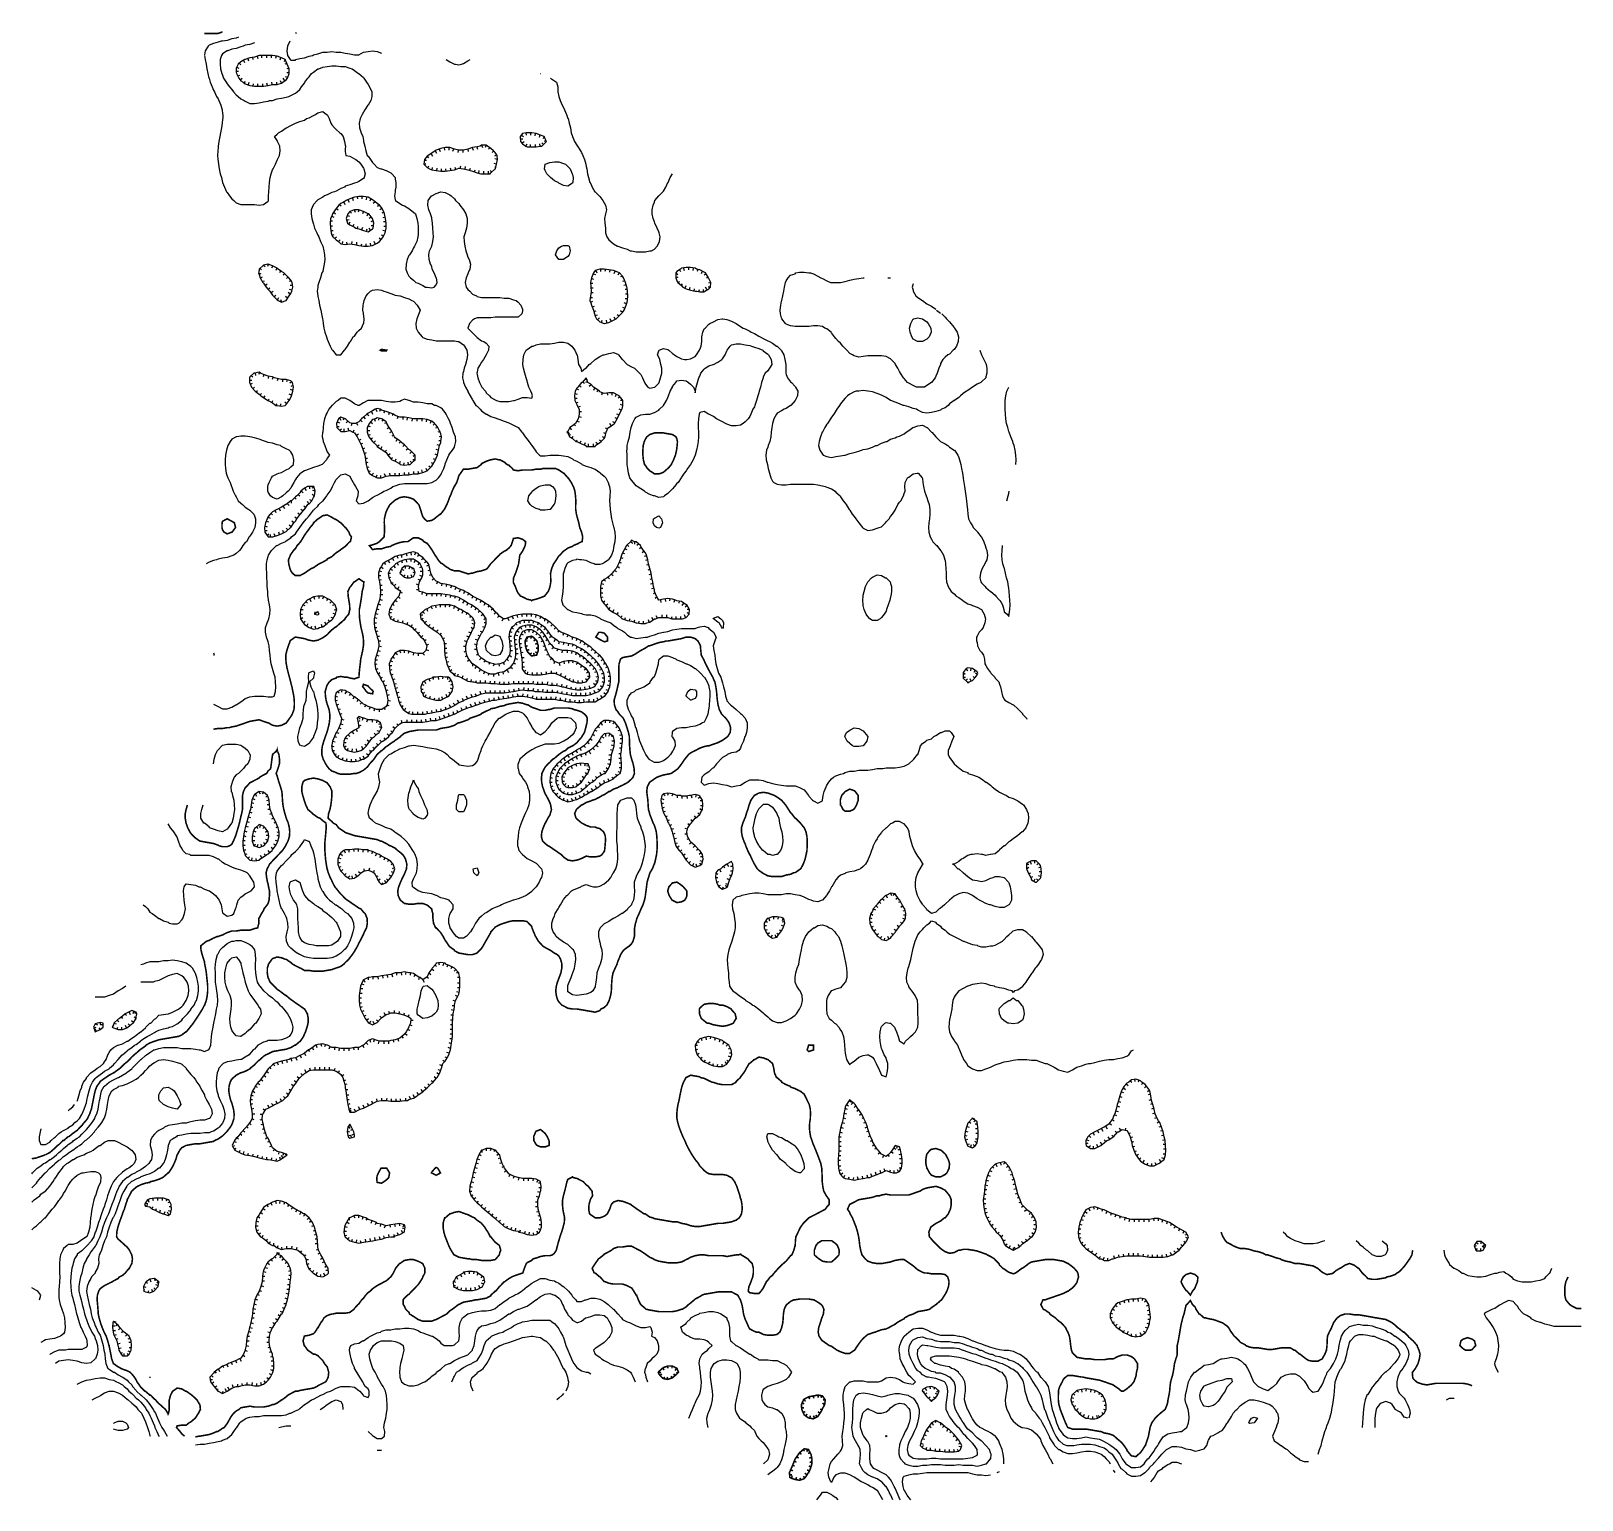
# Model space of a CAD drawing. Extents: x 628896 to 629881, y 4519193 to 4520125.
import ezdxf

# ---------------------------------------------------------------- set-up
doc = ezdxf.new("R2010")
doc.units = 0

msp = doc.modelspace()

# ---------------------------------------------------------------- linework, layer by layer
at = {"layer": 'GSLAYER', "linetype": 'CONTINUOUS', "const_width": 1, "flags": 128}
for points in [[(629018, 4520124.5), (629016.6875, 4520124), (629015.125, 4520123.5), (629012.25, 4520123.5), (629009.4375, 4520123.5), (629006.5, 4520123.5)], [(629118.0625, 4519922.5), (629118.9375, 4519923), (629121.875, 4519922.5), (629122.125, 4519922.5), (629121.875, 4519922), (629118.9375, 4519922), (629118.0625, 4519922.5)], [(629291.4375, 4519844.5), (629289.125, 4519846), (629287.5625, 4519847.5), (629286.3125, 4519849.5), (629285.8125, 4519850), (629285.0625, 4519853), (629284.75, 4519856), (629284.75, 4519859), (629284.9375, 4519862), (629285.625, 4519864.5), (629286.3125, 4519866), (629287.25, 4519867.5), (629289.125, 4519869), (629292.0625, 4519870), (629294.875, 4519870), (629297.75, 4519870), (629300.625, 4519869.5), (629303.5, 4519869), (629305.8125, 4519867.5), (629306.375, 4519866), (629306.6875, 4519864.5), (629306.5, 4519862), (629306.375, 4519861), (629306.125, 4519859), (629305.4375, 4519856), (629304.25, 4519853), (629303.5, 4519851.5), (629302.8125, 4519850), (629300.75, 4519847.5), (629300.625, 4519847.5), (629297.75, 4519845), (629296.4375, 4519844.5), (629294.875, 4519844), (629292.0625, 4519844), (629291.4375, 4519844.5)], [(629213.625, 4519764), (629211.25, 4519764.5), (629208.4375, 4519766), (629207.0625, 4519766.5), (629205.5, 4519768.5), (629204.9375, 4519769.5), (629203.8125, 4519772.5), (629202.5625, 4519775), (629202.5625, 4519775.5), (629202.5625, 4519776.5), (629202.6875, 4519778), (629203.9375, 4519781), (629205, 4519784), (629205.5, 4519785.5), (629205.875, 4519787), (629206.25, 4519789.5), (629206.625, 4519792.5), (629208.4375, 4519795), (629208.625, 4519795.5), (629210.0625, 4519798.5), (629210.375, 4519801), (629208.4375, 4519802.5), (629205.5, 4519803.5), (629202.5625, 4519803), (629202, 4519801), (629201.125, 4519798.5), (629199.75, 4519797), (629198, 4519795.5), (629196.8125, 4519795), (629193.9375, 4519793), (629193.6875, 4519792.5), (629191.0625, 4519790), (629190.6875, 4519789.5), (629188.1875, 4519787), (629186, 4519784), (629185.3125, 4519783.5), (629182.375, 4519782.5), (629179.5, 4519782), (629176.625, 4519781), (629175.9375, 4519781), (629173.75, 4519780.5), (629172.6875, 4519781), (629170.875, 4519781.5), (629168, 4519782.5), (629165.125, 4519782.5), (629162.1875, 4519783.5), (629161.6875, 4519784), (629159.3125, 4519785.5), (629157.5625, 4519787), (629156.4375, 4519787.5), (629154.8125, 4519789.5), (629153.5625, 4519791.5), (629152.8125, 4519792.5), (629151.0625, 4519795.5), (629150.75, 4519796), (629149, 4519798.5), (629147.8125, 4519800), (629145.75, 4519801), (629145, 4519802), (629142.0625, 4519803.5), (629139.125, 4519803.5), (629136.3125, 4519801.5), (629135.5, 4519801), (629133.375, 4519801), (629130.5625, 4519800.5), (629127.625, 4519799.5), (629125.25, 4519798.5), (629124.75, 4519798), (629121.875, 4519797.5), (629118.9375, 4519796.5), (629116.0625, 4519796.5), (629113.1875, 4519796), (629111.1875, 4519798.5), (629113.1875, 4519799), (629116.0625, 4519800), (629117.5, 4519801), (629118.9375, 4519802.5), (629120.5, 4519804), (629120.75, 4519807), (629120.8125, 4519810), (629120.625, 4519813), (629120.6875, 4519815.5), (629121.375, 4519818.5), (629121.875, 4519820), (629122.5, 4519821.5), (629124.1875, 4519824.5), (629124.75, 4519825), (629127.0625, 4519827), (629127.625, 4519827.5), (629130.5625, 4519829), (629133.375, 4519829.5), (629136.3125, 4519829), (629139.125, 4519828), (629140.1875, 4519827), (629142.0625, 4519825), (629142.5625, 4519824.5), (629143.625, 4519821.5), (629144.5, 4519818.5), (629145, 4519817), (629146.125, 4519815.5), (629147.8125, 4519814), (629150.75, 4519814.5), (629152.375, 4519815.5), (629153.5625, 4519816.5), (629156.1875, 4519818.5), (629156.4375, 4519818.5), (629158.75, 4519821.5), (629159.3125, 4519822.5), (629160.3125, 4519824.5), (629161.375, 4519827), (629162.1875, 4519829.5), (629162.5625, 4519830), (629163.6875, 4519833), (629165, 4519836), (629165.125, 4519836), (629166.5625, 4519838.5), (629167.5625, 4519841.5), (629168, 4519843), (629169.125, 4519844.5), (629170.875, 4519847), (629173.75, 4519847), (629176.625, 4519847.5), (629179.5, 4519848), (629182.25, 4519850), (629182.375, 4519850.5), (629185.3125, 4519852), (629188.1875, 4519853), (629188.375, 4519853), (629191.0625, 4519853.5), (629193.125, 4519853), (629193.9375, 4519853), (629196.8125, 4519851.5), (629198.5, 4519850), (629199.75, 4519849.5), (629201.875, 4519847.5), (629202.5625, 4519846.5), (629205.5, 4519846), (629208.4375, 4519846.5), (629211.25, 4519846.5), (629214.1875, 4519846.5), (629217, 4519847), (629219.875, 4519847), (629221.5, 4519847.5), (629222.75, 4519847.5), (629225.6875, 4519847.5), (629228.5625, 4519847.5), (629229.1875, 4519847.5), (629231.4375, 4519846.5), (629234.3125, 4519844.5), (629234.5625, 4519844.5), (629237.1875, 4519841.5), (629237.3125, 4519841.5), (629239.375, 4519838.5), (629240.0625, 4519837), (629240.625, 4519836), (629241.625, 4519833), (629242, 4519830), (629242.1875, 4519827), (629242.125, 4519824.5), (629242.125, 4519821.5), (629242.5625, 4519818.5), (629242.9375, 4519817), (629243.375, 4519815.5), (629244.0625, 4519813), (629244.6875, 4519810), (629245.8125, 4519807), (629245.875, 4519807), (629246.5625, 4519804), (629246.1875, 4519801), (629245.875, 4519801), (629242.9375, 4519799.5), (629240.5625, 4519798.5), (629240.0625, 4519798), (629237.1875, 4519797), (629235.1875, 4519795.5), (629234.3125, 4519795), (629232.125, 4519792.5), (629231.4375, 4519792), (629229.875, 4519789.5), (629228.5625, 4519787.5), (629228.125, 4519787), (629226.875, 4519784), (629226.1875, 4519781), (629226.25, 4519778), (629226.3125, 4519775.5), (629225.8125, 4519772.5), (629225.6875, 4519772), (629224.75, 4519769.5), (629222.75, 4519767), (629222.4375, 4519766.5), (629219.875, 4519765.5), (629217, 4519764.5), (629214.6875, 4519764), (629214.1875, 4519763.5), (629213.625, 4519764)], [(629019, 4519807), (629018, 4519808.5), (629017.625, 4519810), (629017.6875, 4519813), (629018, 4519814), (629020.9375, 4519815.5), (629023.8125, 4519814), (629025.5, 4519813), (629026.25, 4519810), (629024, 4519807), (629023.8125, 4519807), (629020.9375, 4519806), (629019, 4519807)], [(629062.3125, 4519781), (629061.3125, 4519782.5), (629060.75, 4519784), (629060, 4519787), (629059.8125, 4519789.5), (629061.0625, 4519792.5), (629061.3125, 4519793), (629063.125, 4519795.5), (629064.1875, 4519796.5), (629065.3125, 4519798.5), (629067.125, 4519800.5), (629067.5625, 4519801), (629069.375, 4519804), (629069.9375, 4519805), (629071.375, 4519807), (629072.875, 4519809), (629073.5625, 4519810), (629075.6875, 4519812.5), (629075.75, 4519813), (629078.5625, 4519815.5), (629078.75, 4519815.5), (629081.5625, 4519817.5), (629084.375, 4519818), (629087.3125, 4519816.5), (629088.9375, 4519815.5), (629090.125, 4519815), (629093, 4519813), (629093.0625, 4519813), (629095.875, 4519810), (629096.0625, 4519810), (629098.25, 4519807), (629098.75, 4519805.5), (629099.8125, 4519804), (629099.125, 4519801), (629098.75, 4519801), (629096.3125, 4519798.5), (629095.875, 4519798), (629093, 4519796), (629092.5, 4519795.5), (629090.125, 4519794), (629088.4375, 4519792.5), (629087.3125, 4519791.5), (629084.375, 4519790), (629084.1875, 4519789.5), (629081.5625, 4519788), (629079.375, 4519787), (629078.5625, 4519786.5), (629075.6875, 4519784.5), (629074.3125, 4519784), (629072.875, 4519783), (629069.9375, 4519781), (629067.125, 4519779.5), (629064.1875, 4519779.5), (629062.3125, 4519781)], [(629012.25, 4519682), (629015.125, 4519682.5), (629018, 4519682.5), (629020.9375, 4519683), (629022.375, 4519683), (629023.8125, 4519683.5), (629026.6875, 4519684), (629029.5625, 4519685), (629032.4375, 4519686), (629035.3125, 4519687), (629038.1875, 4519687.5), (629041.125, 4519688), (629044, 4519687), (629046.875, 4519686), (629047.1875, 4519686), (629049.75, 4519684.5), (629052.625, 4519684), (629055.5, 4519684.5), (629058.4375, 4519686), (629060.5625, 4519689), (629061.3125, 4519690), (629062.1875, 4519691.5), (629063.3125, 4519694.5), (629063.5625, 4519697.5), (629063.5, 4519700.5), (629063.1875, 4519703), (629062.625, 4519706), (629062, 4519709), (629061.3125, 4519711.5), (629061.25, 4519712), (629060.4375, 4519715), (629059.75, 4519717.5), (629059, 4519720.5), (629058.4375, 4519723.5), (629058.4375, 4519723.5), (629058.125, 4519726.5), (629058.125, 4519729), (629058.4375, 4519730.5), (629058.8125, 4519732), (629059.8125, 4519735), (629060.875, 4519738), (629061.3125, 4519738.5), (629064.1875, 4519740.5), (629067.125, 4519740), (629069.9375, 4519739.5), (629072.875, 4519738.5), (629075.6875, 4519738), (629078.5625, 4519738.5), (629081.5625, 4519740), (629082.3125, 4519740.5), (629084.375, 4519742), (629085.8125, 4519743.5), (629087.3125, 4519745), (629089.1875, 4519746.5), (629090.125, 4519747), (629092.875, 4519749.5), (629093, 4519749.5), (629095.8125, 4519752), (629095.875, 4519752.5), (629098.0625, 4519755), (629098.75, 4519758), (629098.625, 4519761), (629098.125, 4519764), (629097.6875, 4519766.5), (629097.5625, 4519769.5), (629098.75, 4519772), (629099.25, 4519772.5), (629101.4375, 4519775.5), (629101.6875, 4519775.5), (629104.5625, 4519777.5), (629107.4375, 4519775.5), (629107.625, 4519775.5), (629107.4375, 4519772.5), (629106.625, 4519769.5), (629106.25, 4519766.5), (629105.875, 4519764), (629105.375, 4519761), (629104.8125, 4519758), (629104.8125, 4519755), (629105, 4519752), (629105.375, 4519749.5), (629105.875, 4519746.5), (629106.625, 4519743.5), (629107.25, 4519740.5), (629107.4375, 4519738), (629107.4375, 4519736.5), (629107.375, 4519735), (629106.9375, 4519732), (629106.25, 4519729), (629105.6875, 4519726.5), (629105.375, 4519723.5), (629105, 4519720.5), (629104.6875, 4519717.5), (629104.5625, 4519715), (629104.5, 4519715), (629101.6875, 4519714), (629098.75, 4519714.5), (629097.1875, 4519715), (629095.875, 4519715), (629093, 4519715.5), (629090.4375, 4519715), (629090.125, 4519714.5), (629087.3125, 4519713.5), (629085.6875, 4519712), (629084.375, 4519710), (629084, 4519709), (629083.125, 4519706), (629083.3125, 4519703), (629083.6875, 4519700.5), (629084.375, 4519698), (629084.5625, 4519697.5), (629085.625, 4519694.5), (629086.0625, 4519691.5), (629086.0625, 4519689), (629085.75, 4519686), (629085.0625, 4519683), (629084.375, 4519680.5), (629084.1875, 4519680), (629083.3125, 4519677.5), (629082.25, 4519674.5), (629081.5625, 4519672), (629081.375, 4519671.5), (629080.9375, 4519668.5), (629080.9375, 4519666), (629081.5625, 4519664), (629081.875, 4519663), (629083.4375, 4519660), (629084.375, 4519658.5), (629085.5625, 4519657), (629087.3125, 4519655.5), (629090.125, 4519654.5), (629091, 4519654), (629093, 4519653.5), (629095.875, 4519653.5), (629098.75, 4519653.5), (629101.6875, 4519654), (629103.125, 4519654), (629104.5625, 4519654.5), (629107.4375, 4519656), (629108.6875, 4519657), (629110.3125, 4519658.5), (629111.3125, 4519660), (629113.1875, 4519662), (629114.0625, 4519663), (629116.0625, 4519666), (629118.9375, 4519668.5), (629119.125, 4519668.5), (629121.875, 4519671), (629122.75, 4519671.5), (629124.75, 4519673), (629127.0625, 4519674.5), (629127.625, 4519675), (629130.5625, 4519677), (629130.9375, 4519677.5), (629133.375, 4519679.5), (629135.0625, 4519680), (629136.3125, 4519680.5), (629139.125, 4519681), (629142.0625, 4519681.5), (629145, 4519681.5), (629147.8125, 4519681.5), (629150.75, 4519681.5), (629153.5625, 4519681.5), (629156.4375, 4519682.5), (629159.3125, 4519683), (629159.625, 4519683), (629162.1875, 4519683.5), (629165.125, 4519684.5), (629167.4375, 4519686), (629168, 4519686), (629170.875, 4519687), (629173.75, 4519688), (629175.125, 4519689), (629176.625, 4519689.5), (629179.5, 4519690.5), (629182, 4519691.5), (629182.375, 4519692), (629185.3125, 4519693.5), (629187.75, 4519694.5), (629188.1875, 4519695), (629191.0625, 4519695.5), (629193.9375, 4519696.5), (629196.8125, 4519697), (629197.75, 4519697.5), (629199.75, 4519698), (629202.5625, 4519698.5), (629205.5, 4519699), (629208.4375, 4519698.5), (629211.25, 4519697.5), (629211.75, 4519697.5), (629214.1875, 4519696), (629217, 4519695), (629218.5, 4519694.5), (629219.875, 4519694), (629222.75, 4519694), (629224.75, 4519694.5), (629225.6875, 4519694.5), (629228.5625, 4519695.5), (629231.4375, 4519695.5), (629234.3125, 4519695.5), (629237.1875, 4519695.5), (629240.0625, 4519695), (629240.9375, 4519694.5), (629242.9375, 4519694), (629245.875, 4519693), (629247.8125, 4519691.5), (629248.75, 4519690.5), (629249.5, 4519689), (629249.25, 4519686), (629248.75, 4519684), (629248.5, 4519683), (629247.6875, 4519680), (629246.125, 4519677.5), (629245.875, 4519677), (629243.6875, 4519674.5), (629242.9375, 4519673.5), (629240.25, 4519671.5), (629240.0625, 4519671.5), (629237.1875, 4519670), (629235.5625, 4519668.5), (629234.3125, 4519668), (629231.4375, 4519666), (629228.5625, 4519663.5), (629227.5625, 4519663), (629225.6875, 4519661), (629224.5, 4519660), (629222.75, 4519658), (629222.1875, 4519657), (629220.6875, 4519654), (629220.4375, 4519651.5), (629220.5, 4519648.5), (629221.125, 4519645.5), (629222.1875, 4519642.5), (629222.75, 4519641), (629223.375, 4519640), (629225, 4519637), (629225.6875, 4519635.5), (629226.1875, 4519634), (629226.75, 4519631), (629226, 4519628.5), (629225.6875, 4519627.5), (629224.4375, 4519625.5), (629222.875, 4519622.5), (629222.75, 4519622.5), (629221.5, 4519619.5), (629220.625, 4519617), (629220.3125, 4519614), (629221.125, 4519611), (629222.75, 4519609.5), (629224.625, 4519608), (629225.6875, 4519607.5), (629228.5625, 4519605.5), (629229.3125, 4519605), (629231.4375, 4519603.5), (629232.9375, 4519602.5), (629234.3125, 4519601), (629236.4375, 4519599.5), (629237.1875, 4519599), (629240.0625, 4519598.5), (629242.9375, 4519599), (629244.4375, 4519599.5), (629245.875, 4519600), (629248.75, 4519601.5), (629251.625, 4519601), (629254.5, 4519601), (629257.375, 4519601.5), (629258.8125, 4519602.5), (629260.25, 4519604.5), (629260.4375, 4519605), (629260.75, 4519608), (629261, 4519611), (629260.9375, 4519614), (629260.25, 4519616), (629259.6875, 4519617), (629257.375, 4519619), (629255.375, 4519619.5), (629254.5, 4519620), (629251.625, 4519620), (629248.75, 4519621), (629246, 4519622.5), (629245.875, 4519622.5), (629242.9375, 4519625), (629242.375, 4519625.5), (629241.4375, 4519628.5), (629242.5, 4519631), (629242.9375, 4519631.5), (629245.875, 4519634), (629246.25, 4519634), (629248.75, 4519635.5), (629251.625, 4519636.5), (629252.8125, 4519637), (629254.5, 4519637.5), (629257.375, 4519639), (629259, 4519640), (629260.25, 4519640.5), (629263.1875, 4519642.5), (629263.75, 4519642.5), (629266.0625, 4519644), (629268.9375, 4519645), (629269.6875, 4519645.5), (629271.875, 4519646.5), (629274.6875, 4519648), (629275.4375, 4519648.5), (629277.625, 4519650.5), (629278.5, 4519651.5), (629279.375, 4519654), (629279.1875, 4519657), (629278.5625, 4519660), (629277.625, 4519663), (629277.625, 4519663), (629276.8125, 4519666), (629276.5625, 4519668.5), (629276.3125, 4519671.5), (629276.25, 4519674.5), (629276.125, 4519677.5), (629275.5625, 4519680), (629274.6875, 4519683), (629273.6875, 4519686), (629272.3125, 4519689), (629271.875, 4519689.5), (629269.875, 4519691.5), (629268.9375, 4519693), (629267.6875, 4519694.5), (629266.6875, 4519697.5), (629266.5, 4519700.5), (629267.25, 4519703), (629268.0625, 4519706), (629268.75, 4519709), (629268.9375, 4519710), (629269.4375, 4519712), (629269.5, 4519715), (629269.4375, 4519717.5), (629269.4375, 4519720.5), (629269.625, 4519723.5), (629270.5625, 4519726.5), (629271.875, 4519727.5), (629274.6875, 4519728), (629277.625, 4519728.5), (629278.5625, 4519729), (629280.4375, 4519730), (629283.375, 4519732), (629283.5, 4519732), (629286.3125, 4519733.5), (629288.5625, 4519735), (629289.125, 4519735), (629292.0625, 4519736), (629294.875, 4519737), (629297.75, 4519737.5), (629299.6875, 4519738), (629300.625, 4519738), (629303.5, 4519738.5), (629306.375, 4519739), (629309.3125, 4519739.5), (629312.1875, 4519740.5), (629315.0625, 4519740.5), (629317.9375, 4519739.5), (629319.6875, 4519738), (629320.8125, 4519736), (629321.25, 4519735), (629321.5, 4519732), (629321.8125, 4519729), (629323.1875, 4519726.5), (629323.6875, 4519725.5), (629324.5625, 4519723.5), (629326.125, 4519720.5), (629326.625, 4519719.5), (629327.6875, 4519717.5), (629329.125, 4519715), (629329.5, 4519714), (629330.4375, 4519712), (629331.0625, 4519709), (629331.5, 4519706), (629331.75, 4519703), (629332, 4519700.5), (629332.375, 4519698), (629332.4375, 4519697.5), (629333.25, 4519694.5), (629334.8125, 4519691.5), (629335.3125, 4519691), (629337.375, 4519689), (629338.125, 4519688), (629339.5, 4519686), (629340.4375, 4519683), (629340.1875, 4519680), (629338.6875, 4519677.5), (629338.125, 4519677), (629335.3125, 4519675), (629334.3125, 4519674.5), (629332.375, 4519673.5), (629329.5, 4519672.5), (629326.625, 4519671.5), (629325.9375, 4519671.5), (629323.6875, 4519671), (629320.8125, 4519670), (629318.125, 4519668.5), (629317.9375, 4519668.5), (629315.0625, 4519667), (629313.75, 4519666), (629312.1875, 4519664), (629311.3125, 4519663), (629309.3125, 4519660), (629307, 4519657), (629306.375, 4519656.5), (629303.5, 4519654.5), (629302.8125, 4519654), (629300.625, 4519653.5), (629297.75, 4519653), (629294.875, 4519652), (629293.625, 4519651.5), (629292.0625, 4519650.5), (629289.25, 4519648.5), (629289.125, 4519648.5), (629287.5625, 4519645.5), (629287.1875, 4519642.5), (629287.5, 4519640), (629287.9375, 4519637), (629288.0625, 4519634), (629288.3125, 4519631), (629289.0625, 4519628.5), (629289.125, 4519628), (629290.125, 4519625.5), (629291.25, 4519622.5), (629292.0625, 4519621), (629292.5625, 4519619.5), (629293.25, 4519617), (629293.625, 4519614), (629293.75, 4519611), (629293.875, 4519608), (629293.6875, 4519605), (629293.4375, 4519602.5), (629292.8125, 4519599.5), (629292.0625, 4519596.5), (629291.9375, 4519596.5), (629290.8125, 4519593.5), (629289.25, 4519591), (629289.125, 4519590.5), (629288.3125, 4519588), (629287.4375, 4519585), (629287.0625, 4519582), (629286.75, 4519579.5), (629286.3125, 4519576.5), (629286.3125, 4519576), (629285.75, 4519573.5), (629284.75, 4519570.5), (629283.5625, 4519568), (629283.375, 4519567.5), (629282.3125, 4519565), (629280.9375, 4519562), (629280.4375, 4519560), (629280.0625, 4519559), (629279.5, 4519556), (629279.375, 4519553.5), (629279.375, 4519550.5), (629278.5, 4519547.5), (629277.625, 4519546), (629276.1875, 4519544.5), (629274.6875, 4519543.5), (629272.75, 4519542), (629271.875, 4519541), (629270.625, 4519539), (629269.4375, 4519536), (629268.9375, 4519535), (629268.375, 4519533), (629267.1875, 4519530.5), (629266.0625, 4519528), (629265.8125, 4519527.5), (629265.25, 4519524.5), (629265, 4519521.5), (629264.8125, 4519519), (629264.75, 4519516), (629264.25, 4519513), (629263.375, 4519510), (629263.1875, 4519509.5), (629261.875, 4519507), (629260.25, 4519505.5), (629258.1875, 4519504.5), (629257.375, 4519503.5), (629254.5, 4519502.5), (629251.625, 4519503), (629248.75, 4519503.5), (629245.875, 4519504), (629242.9375, 4519504.5), (629240.0625, 4519504.5), (629237.1875, 4519505), (629234.3125, 4519506.5), (629233.3125, 4519507), (629231.4375, 4519509), (629230.75, 4519510), (629229.8125, 4519513), (629229.4375, 4519516), (629229.8125, 4519519), (629230.5, 4519521.5), (629231.4375, 4519524), (629231.625, 4519524.5), (629232.75, 4519527.5), (629233.3125, 4519530.5), (629233.375, 4519533), (629232.5625, 4519536), (629231.4375, 4519538), (629230.4375, 4519539), (629228.5625, 4519540), (629225.6875, 4519542), (629225.5625, 4519542), (629222.75, 4519543.5), (629221.1875, 4519544.5), (629219.875, 4519546), (629218.4375, 4519547.5), (629217, 4519550), (629216.625, 4519550.5), (629215.375, 4519553.5), (629214.375, 4519556), (629214.1875, 4519557), (629212.1875, 4519559), (629211.25, 4519560), (629208.4375, 4519560.5), (629205.5, 4519560.5), (629202.5625, 4519560.5), (629199.75, 4519560), (629196.8125, 4519559), (629196.625, 4519559), (629193.9375, 4519558), (629191.0625, 4519556.5), (629190.6875, 4519556), (629188.25, 4519553.5), (629188.1875, 4519553), (629186.75, 4519550.5), (629185.3125, 4519548), (629185, 4519547.5), (629183.3125, 4519544.5), (629182.375, 4519543), (629181.375, 4519542), (629179.5, 4519540), (629176.625, 4519539), (629173.75, 4519539), (629170.875, 4519539.5), (629168, 4519540), (629165.125, 4519541.5), (629165, 4519542), (629162.1875, 4519544), (629161.75, 4519544.5), (629159.75, 4519547.5), (629159.3125, 4519548), (629158, 4519550.5), (629156.4375, 4519553), (629155.9375, 4519553.5), (629153.5625, 4519556), (629153.1875, 4519556), (629151.875, 4519559), (629151.5, 4519562), (629151.4375, 4519565), (629150.75, 4519567.5), (629150.75, 4519568), (629147.8125, 4519570.5), (629147.625, 4519570.5), (629145, 4519571.5), (629142.0625, 4519571.5), (629139.125, 4519571), (629136.3125, 4519571), (629133.375, 4519571.5), (629130.9375, 4519573.5), (629130.5625, 4519574), (629129.4375, 4519576.5), (629129.1875, 4519579.5), (629129.75, 4519582), (629130.5625, 4519584), (629130.9375, 4519585), (629132.3125, 4519588), (629133.375, 4519590), (629133.75, 4519591), (629134.75, 4519593.5), (629134.9375, 4519596.5), (629134.125, 4519599.5), (629133.375, 4519601), (629132.3125, 4519602.5), (629130.5625, 4519604), (629129.1875, 4519605), (629127.625, 4519606.5), (629124.75, 4519608), (629124.3125, 4519608), (629121.875, 4519609.5), (629118.9375, 4519611), (629118.375, 4519611), (629116.0625, 4519612), (629113.1875, 4519612.5), (629110.3125, 4519613), (629107.4375, 4519613.5), (629104.5625, 4519614), (629104.5, 4519614), (629101.6875, 4519614.5), (629098.75, 4519615.5), (629095.875, 4519616.5), (629095.3125, 4519617), (629093, 4519618.5), (629091.5625, 4519619.5), (629090.125, 4519621.5), (629088.1875, 4519622.5), (629087.3125, 4519623.5), (629085, 4519625.5), (629085.25, 4519628.5), (629086.125, 4519631), (629086.75, 4519634), (629087.125, 4519637), (629087.3125, 4519639), (629087.3125, 4519640), (629087.375, 4519642.5), (629087.3125, 4519643), (629086.25, 4519645.5), (629084.375, 4519648), (629083.4375, 4519648.5), (629081.5625, 4519649.5), (629078.5625, 4519650.5), (629075.6875, 4519651), (629072.875, 4519650.5), (629069.9375, 4519649.5), (629069.0625, 4519648.5), (629068.25, 4519645.5), (629068.3125, 4519642.5), (629068.875, 4519640), (629069.8125, 4519637), (629069.9375, 4519636.5), (629070.8125, 4519634), (629072.1875, 4519631), (629072.875, 4519630.5), (629075.1875, 4519628.5), (629075.6875, 4519628), (629078.5625, 4519626), (629079.875, 4519625.5), (629081.5625, 4519624), (629083.625, 4519622.5), (629083.8125, 4519619.5), (629083.5625, 4519617), (629083.3125, 4519614), (629083, 4519611), (629082.875, 4519608), (629082.9375, 4519605), (629083.125, 4519602.5), (629083.375, 4519599.5), (629083.8125, 4519596.5), (629084.3125, 4519593.5), (629084.375, 4519593.5), (629085.0625, 4519591), (629086.25, 4519588), (629087.3125, 4519586), (629087.6875, 4519585), (629089.25, 4519582), (629090.125, 4519581), (629091.3125, 4519579.5), (629093, 4519577.5), (629094.0625, 4519576.5), (629095.875, 4519574.5), (629097.25, 4519573.5), (629098.75, 4519572.5), (629101.625, 4519570.5), (629101.6875, 4519570.5), (629104.5625, 4519568.5), (629105.8125, 4519568), (629107.4375, 4519566), (629108.5, 4519565), (629109.75, 4519562), (629109.875, 4519559), (629109.375, 4519556), (629108.0625, 4519553.5), (629107.4375, 4519552), (629106.6875, 4519550.5), (629105.1875, 4519547.5), (629104.5625, 4519546.5), (629103.6875, 4519544.5), (629102.25, 4519542), (629101.6875, 4519541), (629100.3125, 4519539), (629098.75, 4519537), (629098.0625, 4519536), (629095.875, 4519534), (629095, 4519533), (629093, 4519531.5), (629090.125, 4519530.5), (629090, 4519530.5), (629087.3125, 4519529.5), (629084.375, 4519529), (629081.5625, 4519528.5), (629078.5625, 4519528.5), (629075.6875, 4519528.5), (629072.875, 4519529), (629069.9375, 4519529), (629067.4375, 4519530.5), (629067.125, 4519530.5), (629064.1875, 4519532), (629062.4375, 4519533), (629061.3125, 4519534), (629058.4375, 4519536), (629057.9375, 4519536), (629055.5, 4519537), (629052.625, 4519537.5), (629049.75, 4519536.5), (629049.25, 4519536), (629047.1875, 4519533), (629046.875, 4519532), (629046.4375, 4519530.5), (629046.375, 4519527.5), (629046.8125, 4519524.5), (629046.875, 4519524.5), (629048.1875, 4519521.5), (629049.75, 4519520), (629050.8125, 4519519), (629052.625, 4519517), (629054.1875, 4519516), (629055.5, 4519515), (629058.125, 4519513), (629058.4375, 4519513), (629061.3125, 4519510.5), (629062.1875, 4519510), (629064.1875, 4519508.5), (629066.4375, 4519507), (629067.125, 4519506.5), (629069.9375, 4519504.5), (629070.0625, 4519504.5), (629071.8125, 4519501.5), (629072.375, 4519498.5), (629072.25, 4519495.5), (629071.625, 4519493), (629070.625, 4519490), (629069.9375, 4519488.5), (629069.3125, 4519487), (629067.3125, 4519484), (629067.125, 4519484), (629064.1875, 4519481.5), (629063.75, 4519481.5), (629061.3125, 4519480), (629058.4375, 4519479), (629055.5, 4519478.5), (629055.375, 4519478.5), (629052.625, 4519478), (629049.75, 4519477.5), (629046.875, 4519476), (629045.625, 4519475.5), (629044, 4519474.5), (629041.9375, 4519472.5), (629041.125, 4519472), (629039.0625, 4519470), (629038.1875, 4519469), (629035.6875, 4519467), (629035.3125, 4519466.5), (629032.4375, 4519465), (629029.5625, 4519464), (629029.375, 4519464), (629026.6875, 4519462.5), (629024.9375, 4519461), (629023.8125, 4519460), (629022.8125, 4519458), (629022.125, 4519455.5), (629021.9375, 4519452.5), (629022.4375, 4519449.5), (629023.1875, 4519446.5), (629023.8125, 4519445), (629024.125, 4519444), (629024.9375, 4519441), (629025.3125, 4519438), (629025.25, 4519435), (629024.375, 4519432.5), (629023.8125, 4519431), (629022.875, 4519429.5), (629020.9375, 4519427), (629020.5625, 4519426.5), (629018, 4519424), (629017.3125, 4519423.5), (629015.125, 4519422), (629012.875, 4519421), (629012.25, 4519420.5), (629009.4375, 4519420), (629006.5, 4519419.5), (629003.6875, 4519419), (629000.75, 4519419), (628997.8125, 4519418.5), (628995.25, 4519418), (628995, 4519418), (628992.0625, 4519416.5), (628990.875, 4519415), (628989.25, 4519412), (628989.1875, 4519412), (628988.3125, 4519409), (628987.25, 4519406.5), (628986.3125, 4519404.5), (628985.6875, 4519403.5), (628983.6875, 4519400.5), (628983.4375, 4519400.5), (628980.5625, 4519398), (628979.875, 4519397.5), (628977.625, 4519396.5), (628974.75, 4519395.5), (628972.1875, 4519395), (628971.875, 4519394.5), (628969, 4519394), (628966.125, 4519393), (628964.0625, 4519392), (628963.25, 4519391.5), (628960.375, 4519389), (628958.8125, 4519386), (628957.5, 4519383.5), (628957.4375, 4519383), (628956.5625, 4519380.5), (628955.6875, 4519377.5), (628954.5625, 4519375), (628954.5625, 4519374.5), (628953.5625, 4519372), (628952.5, 4519369), (628951.6875, 4519366.5), (628951.5625, 4519366), (628950.875, 4519363), (628950.75, 4519360), (628951.6875, 4519358.5), (628952.9375, 4519357.5), (628954.5625, 4519356), (628956.125, 4519354.5), (628957.4375, 4519353.5), (628958.875, 4519351.5), (628960.375, 4519348.5), (628960.8125, 4519346), (628960.4375, 4519343), (628960.375, 4519343), (628958.8125, 4519340), (628957.4375, 4519338.5), (628956.25, 4519337), (628954.5625, 4519335.5), (628952.5, 4519334.5), (628951.6875, 4519333.5), (628948.8125, 4519332), (628948.125, 4519331.5), (628946, 4519330.5), (628943.0625, 4519329), (628942.25, 4519328.5), (628940.25, 4519327), (628939.375, 4519325.5), (628938.5625, 4519323), (628938.375, 4519320), (628938.6875, 4519317), (628938.9375, 4519314), (628939.125, 4519311), (628939.625, 4519308.5), (628940.25, 4519306.5), (628940.5, 4519305.5), (628941.5625, 4519302.5), (628942.8125, 4519299.5), (628943.0625, 4519299), (628944.125, 4519297), (628945.125, 4519294), (628945.875, 4519291), (628946, 4519291), (628946.5625, 4519288), (628947.0625, 4519285.5), (628947.625, 4519282.5), (628948.75, 4519279.5), (628948.8125, 4519279.5), (628951.6875, 4519277.5), (628953.5, 4519276.5), (628954.5625, 4519276), (628957.4375, 4519275), (628959.375, 4519274), (628960.375, 4519273), (628962, 4519271), (628963.25, 4519269), (628963.6875, 4519268), (628965.8125, 4519265), (628966.125, 4519264.5), (628968.75, 4519262), (628969, 4519262), (628971.875, 4519259.5), (628972.375, 4519259.5), (628974.75, 4519257), (628975.4375, 4519256.5), (628977.625, 4519254), (628978.375, 4519253.5), (628980.5625, 4519251.5), (628981.75, 4519250.5), (628983.25, 4519248), (628983.4375, 4519247.5), (628983.6875, 4519248), (628984.1875, 4519250.5), (628984.125, 4519253.5), (628984.1875, 4519256.5), (628985, 4519259.5), (628986.3125, 4519262), (628986.375, 4519262), (628989.1875, 4519264), (628992.0625, 4519263.5), (628994.5625, 4519262), (628995, 4519262), (628997.8125, 4519260), (628998.5, 4519259.5), (629000.75, 4519257.5), (629001.75, 4519256.5), (629003.5, 4519253.5), (629003.6875, 4519253), (629003.9375, 4519250.5), (629003.6875, 4519250), (629002.6875, 4519248), (629000.75, 4519245), (629000.75, 4519245), (628997.8125, 4519242.5), (628996.8125, 4519242), (628995, 4519240.5), (628992.0625, 4519240.5), (628989.1875, 4519240), (628988.75, 4519239), (628989.1875, 4519238.5), (628991, 4519236.5), (628992.0625, 4519235), (628993.875, 4519233.5)], [(629217.3125, 4519729), (629218.375, 4519732), (629218.3125, 4519735), (629217.5, 4519738), (629217, 4519738.5), (629215.0625, 4519740.5), (629214.1875, 4519741), (629211.375, 4519740.5), (629211.25, 4519740.5), (629210, 4519738), (629210.1875, 4519735), (629211.0625, 4519732), (629211.25, 4519731.5), (629213.5625, 4519729), (629214.1875, 4519728.5), (629217, 4519729), (629217.3125, 4519729)], [(629210, 4519738), (629211.5625, 4519738)], [(629211.25, 4519740.5), (629211.25, 4519739)], [(629214.25, 4519741), (629213.5625, 4519739.5)], [(629216.625, 4519739), (629215.4375, 4519738)], [(629218, 4519736.5), (629216.4375, 4519736)], [(629259.1875, 4519738), (629257.375, 4519739), (629254.875, 4519740.5), (629256.8125, 4519743.5), (629257.375, 4519743.5), (629258.0625, 4519743.5), (629260.25, 4519743), (629262.3125, 4519740.5), (629262.375, 4519738), (629260.25, 4519737.5), (629259.1875, 4519738)], [(629210.1875, 4519734.5), (629211.625, 4519735)], [(629211.125, 4519732), (629212.625, 4519732.5)], [(629213.125, 4519729.5), (629214.1875, 4519730.5)], [(629215.75, 4519729), (629215.4375, 4519730.5)], [(629217.8125, 4519730.5), (629216.4375, 4519731)], [(629218.375, 4519733.5), (629216.875, 4519733.5)], [(629109.1875, 4519706), (629107.4375, 4519708.5), (629106.9375, 4519709), (629107.4375, 4519710.5), (629110.3125, 4519709.5), (629110.625, 4519709), (629113.1875, 4519706.5), (629113.5625, 4519706), (629113.1875, 4519704.5), (629110.3125, 4519705), (629109.1875, 4519706)], [(628905.625, 4519412), (628908.4375, 4519413.5), (628910.1875, 4519415), (628911.3125, 4519416), (628913.375, 4519418), (628914.1875, 4519418.5), (628916.625, 4519421), (628917.125, 4519421), (628920, 4519423.5), (628920.4375, 4519423.5), (628922.875, 4519425.5), (628924.25, 4519426.5), (628925.75, 4519427.5), (628927.5625, 4519429.5), (628928.625, 4519430.5), (628930.1875, 4519432.5), (628931.5625, 4519434), (628932.25, 4519435), (628933.6875, 4519438), (628934.375, 4519440), (628934.75, 4519441), (628935.375, 4519444), (628935.875, 4519446.5), (628936.4375, 4519449.5), (628937.125, 4519452.5), (628937.25, 4519453), (628938.25, 4519455.5), (628940.125, 4519458), (628940.25, 4519458.5), (628943.0625, 4519460.5), (628943.875, 4519461), (628946, 4519462.5), (628948.8125, 4519464), (628948.9375, 4519464), (628951.6875, 4519466), (628953, 4519467), (628954.5625, 4519468.5), (628956.125, 4519470), (628957.4375, 4519471), (628958.9375, 4519472.5), (628960.375, 4519474), (628961.9375, 4519475.5), (628963.25, 4519476.5), (628965.4375, 4519478.5), (628966.125, 4519479), (628969, 4519481), (628969.3125, 4519481.5), (628971.875, 4519483), (628974.75, 4519484), (628977.625, 4519485), (628980.5625, 4519485.5), (628983.4375, 4519486), (628986.3125, 4519486.5), (628989.1875, 4519487), (628989.75, 4519487), (628992.0625, 4519488), (628994.6875, 4519490), (628995, 4519490), (628997.4375, 4519493), (628997.8125, 4519493.5), (628999.4375, 4519495.5), (629000.75, 4519497.5), (629001.4375, 4519498.5), (629003.375, 4519501.5), (629003.6875, 4519502), (629005.25, 4519504.5), (629006.5, 4519507), (629006.625, 4519507), (629007.6875, 4519510), (629008.25, 4519513), (629008.5625, 4519516), (629008.5625, 4519519), (629008.3125, 4519521.5), (629008, 4519524.5), (629007.6875, 4519527.5), (629007.1875, 4519530.5), (629006.6875, 4519533), (629006.5, 4519534.5), (629006, 4519536), (629005.0625, 4519539), (629004.3125, 4519542), (629004.125, 4519544.5), (629006.5, 4519546.5), (629007.875, 4519547.5), (629009.4375, 4519548), (629012.25, 4519549.5), (629014.625, 4519550.5), (629015.125, 4519550.5), (629018, 4519551.5), (629020.9375, 4519553), (629022.4375, 4519553.5), (629023.8125, 4519554), (629026.6875, 4519554), (629029.5625, 4519554.5), (629032.4375, 4519554.5), (629035.3125, 4519554.5), (629038.1875, 4519555.5), (629040.25, 4519556), (629041.0625, 4519559), (629041.0625, 4519562), (629041.125, 4519562), (629042.6875, 4519565), (629044, 4519567), (629044.25, 4519568), (629046.25, 4519570.5), (629046.875, 4519571.5), (629047.5, 4519573.5), (629047.75, 4519576.5), (629047.75, 4519579.5), (629047.1875, 4519582), (629046.875, 4519584), (629046.5, 4519585), (629045.9375, 4519588), (629045.625, 4519591), (629046.3125, 4519593.5), (629046.875, 4519594.5), (629047.875, 4519596.5), (629049.75, 4519598.5), (629050.6875, 4519599.5), (629052.625, 4519601.5), (629053.5625, 4519602.5), (629055.5, 4519604.5), (629056, 4519605), (629058, 4519608), (629058.4375, 4519609), (629059.5, 4519611), (629060.4375, 4519614), (629060.625, 4519617), (629060.375, 4519619.5), (629059.6875, 4519622.5), (629058.4375, 4519625.5), (629057.5625, 4519628.5), (629056.875, 4519631), (629056.3125, 4519634), (629056, 4519637), (629055.875, 4519640), (629055.625, 4519642.5), (629055.5, 4519643), (629054.75, 4519645.5), (629053.75, 4519648.5), (629052.875, 4519651.5), (629052.625, 4519652.5), (629052, 4519654), (629052.625, 4519655.5), (629053.125, 4519657), (629054.0625, 4519660), (629054.125, 4519663), (629053.75, 4519666), (629052.6875, 4519668.5), (629052.625, 4519669), (629052.4375, 4519668.5), (629049.75, 4519666), (629049.75, 4519666), (629049.3125, 4519663), (629048.9375, 4519660), (629048.5, 4519657), (629046.875, 4519655.5), (629046, 4519654), (629044, 4519653), (629041.5, 4519651.5), (629041.125, 4519651), (629038.1875, 4519649.5), (629036.375, 4519648.5), (629035.3125, 4519648), (629033.0625, 4519645.5), (629032.4375, 4519645), (629031.25, 4519642.5), (629030.6875, 4519640), (629030.625, 4519637), (629030.625, 4519634), (629030.625, 4519631), (629030.125, 4519628.5), (629029.5625, 4519626.5), (629029.375, 4519625.5), (629028.6875, 4519622.5), (629027.875, 4519619.5), (629027.0625, 4519617), (629026.6875, 4519615.5), (629026.125, 4519614), (629024.875, 4519611), (629023.8125, 4519609), (629022.375, 4519608), (629020.9375, 4519607.5), (629018, 4519607.5), (629015.9375, 4519608), (629015.125, 4519608.5), (629012.25, 4519609.5), (629009.4375, 4519610), (629006.5, 4519610.5), (629004.0625, 4519611), (629003.6875, 4519611), (629000.75, 4519613), (628999.6875, 4519614), (628997.8125, 4519616), (628997.1875, 4519617), (628995.875, 4519619.5), (628995, 4519622), (628994.8125, 4519622.5), (628994.3125, 4519625.5), (628994.3125, 4519628.5), (628994.8125, 4519631), (628995, 4519631.5), (628995.6875, 4519634)], [(629360.4375, 4519591), (629358.3125, 4519592.5), (629357.3125, 4519593.5), (629355.5, 4519596.5), (629354, 4519599.5), (629352.6875, 4519602.5), (629352.5625, 4519602.5), (629351.3125, 4519605), (629350.0625, 4519608), (629349.75, 4519609), (629348.875, 4519611), (629347.8125, 4519614), (629347.3125, 4519617), (629347.3125, 4519619.5), (629348.1875, 4519622.5), (629349.4375, 4519625.5), (629349.75, 4519626), (629350.4375, 4519628.5), (629351.3125, 4519631), (629352.1875, 4519634), (629352.5625, 4519635), (629353.3125, 4519637), (629355.5, 4519640), (629358.3125, 4519641.5), (629361.1875, 4519642), (629364.0625, 4519641.5), (629366.9375, 4519640.5), (629368.1875, 4519640), (629369.875, 4519639), (629372.6875, 4519637), (629372.75, 4519637), (629375.3125, 4519634), (629375.625, 4519633.5), (629377.25, 4519631), (629378.5, 4519629), (629379.125, 4519628.5), (629381.375, 4519625.5), (629381.75, 4519625.5), (629384.25, 4519623), (629384.6875, 4519622.5), (629387.125, 4519619.5), (629387.125, 4519619.5), (629388.25, 4519617), (629388.875, 4519614), (629389.0625, 4519611), (629389, 4519608), (629388.875, 4519605), (629388.375, 4519602.5), (629387.6875, 4519599.5), (629387.125, 4519598), (629386.5625, 4519596.5), (629384.9375, 4519593.5), (629384.25, 4519593), (629381.375, 4519591), (629380.5, 4519591), (629378.5, 4519590), (629375.625, 4519589.5), (629372.75, 4519588.5), (629369.875, 4519588.5), (629366.9375, 4519588.5), (629364.0625, 4519589), (629361.1875, 4519590.5), (629360.4375, 4519591)], [(629411.8125, 4519631), (629410.25, 4519634), (629410.125, 4519634), (629410.0625, 4519637), (629410.25, 4519638), (629410.9375, 4519640), (629413.1875, 4519642.5), (629416, 4519644), (629418.9375, 4519643), (629419.5, 4519642.5), (629421.375, 4519640), (629421.4375, 4519637), (629420.375, 4519634), (629418.9375, 4519631.5), (629418.3125, 4519631), (629416, 4519630), (629413.1875, 4519630), (629411.8125, 4519631)], [(629303.3125, 4519573.5), (629301.4375, 4519576.5), (629300.625, 4519579), (629300.5625, 4519579.5), (629300.625, 4519580), (629301.25, 4519582), (629303.5, 4519584.5), (629306.375, 4519585), (629309.3125, 4519583), (629310.4375, 4519582), (629312.1875, 4519580), (629312.5625, 4519579.5), (629312.6875, 4519576.5), (629312.1875, 4519575), (629311.25, 4519573.5), (629309.3125, 4519572.5), (629306.375, 4519572), (629303.5, 4519573.5), (629303.3125, 4519573.5)], [(629325.5, 4519495.5), (629323.6875, 4519497), (629321.8125, 4519498.5), (629320.8125, 4519501), (629320.6875, 4519501.5), (629320.5625, 4519504.5), (629320.8125, 4519505), (629323, 4519507), (629323.6875, 4519507.5), (629326.625, 4519508), (629329.5, 4519508), (629332.375, 4519507.5), (629333.375, 4519507), (629335.3125, 4519507), (629338.125, 4519506), (629340.875, 4519504.5), (629341.0625, 4519504), (629343.3125, 4519501.5), (629343.875, 4519499), (629344, 4519498.5), (629343.875, 4519498.5), (629342.125, 4519495.5), (629341.0625, 4519495), (629338.125, 4519494), (629335.3125, 4519493.5), (629332.375, 4519494), (629329.5, 4519494.5), (629326.625, 4519495.5), (629325.5, 4519495.5)], [(629389, 4519478.5), (629389.9375, 4519481.5), (629390.0625, 4519481.5), (629392.9375, 4519481.5), (629393, 4519481.5), (629393, 4519478.5), (629392.9375, 4519478.5), (629390.0625, 4519477.5), (629389, 4519478.5)], [(629000.75, 4519233), (629003, 4519233.5), (629003.6875, 4519233.5), (629006.5, 4519234), (629009.4375, 4519234.5), (629012.25, 4519235.5), (629014.5, 4519236.5), (629015.125, 4519236.5), (629018, 4519238.5), (629019.0625, 4519239), (629020.9375, 4519241.5), (629021.25, 4519242), (629022.875, 4519245), (629023.8125, 4519246.5), (629025.0625, 4519248), (629026.6875, 4519249.5), (629028.5625, 4519250.5), (629029.5625, 4519251.5), (629032.4375, 4519252), (629035.3125, 4519252.5), (629038.1875, 4519252), (629041.125, 4519252), (629044, 4519252), (629046.875, 4519252.5), (629049.75, 4519253.5), (629050.5, 4519253.5), (629052.625, 4519254.5), (629055.5, 4519256.5), (629055.6875, 4519256.5), (629058.4375, 4519258.5), (629059.5, 4519259.5), (629061.3125, 4519260.5), (629064.1875, 4519262), (629065.5625, 4519262), (629067.125, 4519262.5), (629069.9375, 4519263), (629072.875, 4519263.5), (629075.6875, 4519264), (629077.9375, 4519265), (629078.5625, 4519265.5), (629081.5625, 4519267), (629083.5, 4519268), (629084.375, 4519269.5), (629085.0625, 4519271), (629085.375, 4519274), (629084.6875, 4519276.5), (629084.375, 4519277.5), (629082.6875, 4519279.5), (629081.5625, 4519281.5), (629080.5, 4519282.5), (629078.5625, 4519284.5), (629076.6875, 4519285.5), (629075.6875, 4519285.5), (629072.875, 4519287.5), (629072.0625, 4519288), (629069.9375, 4519291), (629069.8125, 4519291), (629069.0625, 4519294), (629069.9375, 4519297), (629072.875, 4519297.5), (629075.6875, 4519298.5), (629076.6875, 4519299.5), (629078.5625, 4519302.5), (629078.6875, 4519302.5), (629080.375, 4519305.5), (629081.5625, 4519307), (629082.3125, 4519308.5), (629084.375, 4519310), (629087.3125, 4519311), (629088, 4519311), (629090.125, 4519311.5), (629093, 4519311.5), (629095.875, 4519311.5), (629098.75, 4519312), (629101.4375, 4519314), (629101.6875, 4519314.5), (629103.9375, 4519317), (629104.5625, 4519317.5), (629106.3125, 4519320), (629107.4375, 4519321), (629108.875, 4519323), (629110.3125, 4519324.5), (629111.6875, 4519325.5), (629113.1875, 4519327), (629115.3125, 4519328.5), (629116.0625, 4519329), (629118.9375, 4519330.5), (629120.6875, 4519331.5), (629121.875, 4519332), (629124.6875, 4519334.5), (629124.75, 4519334.5), (629126.375, 4519337), (629127.625, 4519339.5), (629127.8125, 4519340), (629130.3125, 4519343), (629130.5625, 4519343), (629133.375, 4519345), (629136.3125, 4519345.5), (629139.125, 4519345.5), (629142.0625, 4519344.5), (629145, 4519343), (629145, 4519343), (629146.4375, 4519340), (629146.375, 4519337), (629145.0625, 4519334.5), (629145, 4519334), (629143.4375, 4519331.5), (629142.0625, 4519329.5), (629141.0625, 4519328.5), (629139.125, 4519326.5), (629138.0625, 4519325.5), (629136.3125, 4519323.5), (629135.4375, 4519323), (629133.375, 4519321), (629132.5625, 4519320), (629132.6875, 4519317), (629133.375, 4519316), (629134.25, 4519314), (629136.3125, 4519312), (629136.6875, 4519311), (629139.125, 4519309.5), (629140.625, 4519308.5), (629142.0625, 4519307.5), (629145, 4519306.5), (629147.8125, 4519306.5), (629150.75, 4519306.5), (629153.5625, 4519307.5), (629155.5, 4519308.5), (629156.4375, 4519309), (629159.3125, 4519310.5), (629160.1875, 4519311), (629162.1875, 4519313), (629163.8125, 4519314), (629165.125, 4519315), (629167.75, 4519317), (629168, 4519317), (629170.875, 4519318.5), (629173.75, 4519319), (629176.625, 4519319.5), (629178.375, 4519320), (629179.5, 4519320), (629182.375, 4519320.5), (629185.3125, 4519321), (629188.1875, 4519322.5), (629188.3125, 4519323), (629191.0625, 4519325.5), (629191.375, 4519325.5), (629193.8125, 4519328.5), (629193.9375, 4519328.5), (629196.8125, 4519331.5), (629197.0625, 4519331.5), (629199.75, 4519333.5), (629201.5625, 4519334.5), (629202.5625, 4519335), (629205.5, 4519336), (629208.4375, 4519337), (629208.5, 4519337), (629209.5625, 4519340), (629210.75, 4519343), (629211.25, 4519343.5), (629214.1875, 4519345), (629215.0625, 4519346), (629217, 4519346.5), (629219.875, 4519347.5), (629222.75, 4519348), (629225.6875, 4519348), (629227.375, 4519348.5), (629228.5625, 4519349.5), (629229.8125, 4519351.5), (629230.5625, 4519354.5), (629231.375, 4519357.5), (629231.4375, 4519357.5), (629232.125, 4519360), (629233.1875, 4519363), (629234.125, 4519366), (629234.3125, 4519367), (629234.875, 4519369), (629235.0625, 4519372), (629234.5625, 4519374.5), (629234.3125, 4519375.5), (629234, 4519377.5), (629233.6875, 4519380.5), (629233.8125, 4519383.5), (629234.3125, 4519386), (629235.125, 4519389), (629235.875, 4519392), (629236.5625, 4519395), (629237.1875, 4519396.5), (629239.25, 4519397.5), (629240.0625, 4519398), (629240.6875, 4519397.5), (629242.9375, 4519397), (629245.875, 4519395.5), (629246.875, 4519395), (629248.75, 4519393), (629250.125, 4519392), (629251.625, 4519390), (629252.5, 4519389), (629252.8125, 4519386), (629251.625, 4519384), (629251.375, 4519383.5), (629250.5625, 4519380.5), (629250.375, 4519377.5), (629250.9375, 4519374.5), (629251.625, 4519374), (629254.5, 4519372), (629257.375, 4519372), (629260.25, 4519373), (629262.1875, 4519374.5), (629263.1875, 4519376.5), (629263.6875, 4519377.5), (629264.75, 4519380.5), (629266.0625, 4519382), (629268.9375, 4519383), (629271.875, 4519382.5), (629274.6875, 4519381.5), (629277.0625, 4519380.5), (629277.625, 4519380), (629280.4375, 4519378), (629281.125, 4519377.5), (629283.375, 4519376), (629285.5, 4519374.5), (629286.3125, 4519374.5), (629289.125, 4519372.5), (629291.1875, 4519372), (629292.0625, 4519371.5), (629294.875, 4519371), (629297.75, 4519370.5), (629300.625, 4519370), (629303.5, 4519369.5), (629306.375, 4519369.5), (629308, 4519369), (629309.3125, 4519368.5), (629312.1875, 4519368), (629315.0625, 4519367), (629317.9375, 4519366.5), (629320.8125, 4519366.5), (629323.6875, 4519367), (629326.625, 4519367.5), (629329.5, 4519368), (629332.375, 4519368.5), (629335.3125, 4519368.5), (629338.125, 4519369), (629338.4375, 4519369), (629341.0625, 4519369.5), (629343.875, 4519370.5), (629345.9375, 4519372), (629346.8125, 4519373.5), (629347.3125, 4519374.5), (629347.8125, 4519377.5), (629347.625, 4519380.5), (629347.125, 4519383.5), (629346.8125, 4519384), (629346.3125, 4519386), (629345.375, 4519389), (629344.375, 4519392), (629343.875, 4519393), (629342.9375, 4519395), (629341.0625, 4519397.5), (629340.875, 4519397.5), (629338.125, 4519399), (629335.3125, 4519399.5), (629332.375, 4519399.5), (629329.5, 4519399.5), (629326.625, 4519400), (629325.625, 4519400.5), (629323.6875, 4519402), (629322.3125, 4519403.5), (629320.8125, 4519405), (629320, 4519406.5), (629317.9375, 4519409), (629317.9375, 4519409), (629315.9375, 4519412), (629315.0625, 4519413.5), (629314.1875, 4519415), (629312.625, 4519418), (629312.1875, 4519419), (629311.375, 4519421), (629310.125, 4519423.5), (629309.3125, 4519425.5), (629308.875, 4519426.5), (629307.75, 4519429.5), (629306.875, 4519432.5), (629306.375, 4519435), (629306.3125, 4519438), (629306.375, 4519439), (629306.5625, 4519441), (629307.0625, 4519444), (629307.6875, 4519446.5), (629308.25, 4519449.5), (629308.875, 4519452.5), (629309.3125, 4519454.5), (629309.5625, 4519455.5), (629310.5, 4519458), (629312.125, 4519461), (629312.1875, 4519461), (629315.0625, 4519462.5), (629317.9375, 4519462), (629320.8125, 4519461.5), (629321.25, 4519461), (629323.6875, 4519460.5), (629326.625, 4519459), (629328.875, 4519458), (629329.5, 4519458), (629332.375, 4519457), (629335.3125, 4519456.5), (629338.125, 4519456.5), (629341.0625, 4519456.5), (629343.8125, 4519458), (629343.875, 4519458.5), (629346.625, 4519461), (629346.8125, 4519461.5), (629348.75, 4519464), (629349.75, 4519465.5), (629350.5, 4519467), (629352.25, 4519470), (629352.5625, 4519470), (629355.5, 4519472.5), (629355.875, 4519472.5), (629358.3125, 4519474), (629361.1875, 4519473.5), (629363.6875, 4519472.5), (629364.0625, 4519472.5), (629366.9375, 4519470), (629367, 4519470), (629367.8125, 4519467), (629368.25, 4519464), (629369.5625, 4519461), (629369.875, 4519461), (629372.75, 4519458.5), (629372.875, 4519458), (629375.625, 4519456.5), (629378.25, 4519455.5), (629378.5, 4519455), (629381.375, 4519454), (629384.25, 4519452.5), (629384.5, 4519452.5), (629387.125, 4519450.5), (629387.625, 4519449.5), (629389.0625, 4519446.5), (629390.0625, 4519444.5), (629390.3125, 4519444), (629391, 4519441), (629391.125, 4519438), (629391, 4519435), (629390.625, 4519432.5), (629390.4375, 4519429.5), (629390.6875, 4519426.5), (629391.1875, 4519423.5), (629392.0625, 4519421), (629392.9375, 4519418.5), (629393.1875, 4519418), (629394.4375, 4519415), (629395.625, 4519412), (629395.8125, 4519411.5), (629396.75, 4519409), (629397.6875, 4519406.5), (629398.25, 4519403.5), (629398.4375, 4519400.5), (629398.5, 4519397.5), (629398.5625, 4519395), (629398.75, 4519393.5), (629398.9375, 4519392), (629399.5, 4519389), (629401.1875, 4519386), (629401.5625, 4519385.5), (629403, 4519383.5), (629402.9375, 4519380.5), (629401.5625, 4519379), (629400.5625, 4519377.5), (629398.75, 4519376.5), (629395.8125, 4519375), (629394.9375, 4519374.5), (629392.9375, 4519373.5), (629390.0625, 4519372), (629390.0625, 4519372), (629387.125, 4519369), (629386.9375, 4519369), (629384.75, 4519366), (629384.25, 4519365), (629383.3125, 4519363), (629381.875, 4519360), (629381.5625, 4519357.5), (629381.4375, 4519354.5), (629381.375, 4519354.5), (629380.5625, 4519351.5), (629379.3125, 4519348.5), (629378.5, 4519348), (629376.875, 4519346), (629375.625, 4519344.5), (629373.875, 4519343), (629372.75, 4519342), (629370.6875, 4519340), (629369.875, 4519339), (629368.0625, 4519337), (629366.9375, 4519335.5), (629365.5625, 4519334.5), (629364.0625, 4519332.5), (629363.125, 4519331.5), (629361.625, 4519328.5), (629361.1875, 4519327.5), (629359.75, 4519325.5), (629358.3125, 4519324), (629355.5, 4519324), (629352.5625, 4519324.5), (629351.625, 4519325.5), (629352.0625, 4519328.5), (629352.5625, 4519329.5), (629353.375, 4519331.5), (629354.4375, 4519334.5), (629354.875, 4519337), (629354.875, 4519340), (629354.125, 4519343), (629352.5625, 4519344.5), (629351.3125, 4519346), (629349.75, 4519347), (629347.1875, 4519348.5), (629346.8125, 4519349), (629345.4375, 4519348.5), (629343.875, 4519348.5), (629341.0625, 4519348), (629338.125, 4519347.5), (629335.3125, 4519348), (629332.375, 4519348), (629329.5, 4519348), (629326.625, 4519348), (629323.6875, 4519348.5), (629320.8125, 4519348.5), (629317.9375, 4519348), (629315.0625, 4519347), (629313.3125, 4519346), (629312.1875, 4519345.5), (629309.3125, 4519344), (629306.375, 4519343.5), (629303.5, 4519343.5), (629300.625, 4519343.5), (629297.75, 4519344), (629294.875, 4519344.5), (629292.0625, 4519345.5), (629291.375, 4519346), (629289.125, 4519347), (629287, 4519348.5), (629286.3125, 4519349), (629283.375, 4519351), (629282.375, 4519351.5), (629280.4375, 4519352.5), (629277.625, 4519354), (629274.6875, 4519354), (629271.875, 4519353.5), (629268.9375, 4519353.5), (629266.0625, 4519352.5), (629264.9375, 4519351.5), (629263.1875, 4519350.5), (629260.25, 4519349), (629259.875, 4519348.5), (629257.375, 4519346.5), (629256.625, 4519346), (629254.5, 4519343), (629254.5, 4519343), (629252.5625, 4519340), (629253.875, 4519337), (629254.5, 4519337), (629257.375, 4519334.5), (629257.625, 4519334.5), (629260.25, 4519331.5), (629260.75, 4519331.5), (629263.1875, 4519330.5), (629266.0625, 4519330), (629268.9375, 4519330), (629271.875, 4519330), (629274.6875, 4519329), (629275.625, 4519328.5), (629277.625, 4519327.5), (629279, 4519325.5), (629280.4375, 4519323), (629280.75, 4519323), (629281.875, 4519320), (629283.375, 4519317), (629286.3125, 4519314.5), (629286.8125, 4519314), (629289.125, 4519313.5), (629292.0625, 4519313), (629294.875, 4519312.5), (629297.75, 4519312.5), (629300.625, 4519312.5), (629303.5, 4519312.5), (629306.375, 4519313), (629309.3125, 4519314), (629309.75, 4519314), (629312.1875, 4519315.5), (629313.75, 4519317), (629315.0625, 4519318), (629317.4375, 4519320), (629317.9375, 4519320.5), (629320.8125, 4519322), (629322.375, 4519323), (629323.6875, 4519323.5), (629326.625, 4519324), (629329.5, 4519324.5), (629332.375, 4519325), (629335.3125, 4519325), (629338.125, 4519325), (629341.0625, 4519325), (629343.875, 4519323.5), (629344.9375, 4519323), (629346.625, 4519320), (629346.8125, 4519319.5), (629347.625, 4519317), (629348.1875, 4519314), (629348.625, 4519311), (629349.375, 4519308.5), (629349.75, 4519307.5), (629350.6875, 4519305.5), (629352, 4519302.5), (629352.5625, 4519301.5), (629355.5, 4519300), (629356.6875, 4519299.5), (629358.3125, 4519299.5), (629361.1875, 4519298), (629364.0625, 4519297.5), (629366.9375, 4519297.5), (629369.875, 4519298), (629371.6875, 4519299.5), (629372.75, 4519302), (629372.875, 4519302.5), (629373.5625, 4519305.5), (629373.8125, 4519308.5), (629373.9375, 4519311), (629374.4375, 4519314), (629375.625, 4519316.5), (629376.0625, 4519317), (629378.5, 4519319), (629380.5625, 4519320), (629381.375, 4519320), (629384.25, 4519320.5), (629387.125, 4519320.5), (629390.0625, 4519320.5), (629392.9375, 4519320), (629393.25, 4519320), (629395.8125, 4519318.5), (629397.9375, 4519317), (629398.75, 4519316), (629399.625, 4519314), (629399.3125, 4519311), (629398.75, 4519309.5), (629398.3125, 4519308.5), (629397.375, 4519305.5), (629396.375, 4519302.5), (629396, 4519299.5), (629396.5, 4519297), (629398.5625, 4519294), (629398.75, 4519294), (629401.5625, 4519292), (629403, 4519291), (629404.5, 4519290.5), (629407.3125, 4519288.5), (629408.0625, 4519288), (629410.25, 4519287), (629413.1875, 4519286), (629416, 4519286), (629418.9375, 4519288), (629419.0625, 4519288), (629421.0625, 4519291), (629421.75, 4519292), (629423.25, 4519294), (629424.625, 4519295.5), (629426.25, 4519297), (629427.5, 4519298), (629430.4375, 4519299), (629432.1875, 4519299.5), (629433.375, 4519300), (629436.1875, 4519301), (629439.0625, 4519301.5), (629441.1875, 4519302.5), (629441.9375, 4519303), (629444.8125, 4519304.5), (629446.0625, 4519305.5), (629447.6875, 4519306.5), (629450.625, 4519308), (629450.8125, 4519308.5), (629453.5, 4519310), (629456.375, 4519311), (629459.25, 4519312.5), (629462.1875, 4519313), (629465, 4519313.5), (629466.6875, 4519314), (629467.9375, 4519315), (629470.75, 4519317), (629470.8125, 4519317), (629473.6875, 4519319.5), (629474.375, 4519320), (629476.25, 4519323), (629476.625, 4519323.5), (629477.6875, 4519325.5), (629478.75, 4519328.5), (629479.0625, 4519331.5), (629478.25, 4519334.5), (629476.625, 4519336), (629473.6875, 4519336.5), (629470.75, 4519336.5), (629467.9375, 4519336.5), (629465, 4519337), (629463.5, 4519337), (629462.1875, 4519337.5), (629459.25, 4519339), (629458.0625, 4519340), (629456.375, 4519341.5), (629454.25, 4519343), (629453.5, 4519343.5), (629450.625, 4519345.5), (629447.6875, 4519345.5), (629444.8125, 4519345), (629441.9375, 4519344), (629439.0625, 4519343.5), (629436.1875, 4519343), (629433.375, 4519343), (629430.4375, 4519343.5), (629427.5, 4519344.5), (629425.875, 4519346), (629424.625, 4519347.5), (629423.8125, 4519348.5), (629422.9375, 4519351.5), (629422.375, 4519354.5), (629422.0625, 4519357.5), (629421.75, 4519359.5), (629421.6875, 4519360), (629421, 4519363), (629420.125, 4519366), (629418.9375, 4519369), (629417.75, 4519372), (629416.3125, 4519374.5), (629416, 4519375.5), (629414.625, 4519377.5), (629416, 4519380.5), (629418.9375, 4519382), (629421.6875, 4519383.5), (629421.75, 4519383.5), (629424.625, 4519384), (629427.5, 4519384.5), (629430.4375, 4519385), (629433.375, 4519386), (629434.9375, 4519386), (629436.1875, 4519386.5), (629439.0625, 4519387), (629441.9375, 4519386.5), (629444.8125, 4519386.5), (629447.6875, 4519386.5), (629450.625, 4519386.5), (629453.5, 4519386.5), (629456.375, 4519387.5), (629459.25, 4519388.5), (629460.6875, 4519389), (629462.1875, 4519390), (629465, 4519391), (629467.9375, 4519391.5), (629470.75, 4519392), (629473.6875, 4519391), (629476.625, 4519389.5), (629477, 4519389), (629479.4375, 4519386), (629480.4375, 4519383.5), (629480.4375, 4519380.5), (629479.9375, 4519377.5), (629479.4375, 4519376.5), (629478.5625, 4519374.5), (629476.625, 4519372), (629476.125, 4519372), (629473.6875, 4519370), (629471.75, 4519369), (629470.75, 4519368.5), (629467.9375, 4519366.5), (629467.4375, 4519366), (629466.25, 4519363), (629466.5625, 4519360), (629467.9375, 4519358.5), (629468.6875, 4519357.5), (629470.75, 4519355.5), (629471.75, 4519354.5), (629473.6875, 4519352.5), (629475.125, 4519351.5), (629476.625, 4519350.5), (629479.4375, 4519349.5), (629482.375, 4519350), (629485.1875, 4519351.5), (629486.1875, 4519351.5), (629488.125, 4519352), (629490.9375, 4519352), (629493.875, 4519351.5), (629494.1875, 4519351.5), (629496.8125, 4519351), (629499.625, 4519350), (629502.5, 4519349), (629503.375, 4519348.5), (629505.375, 4519347.5), (629507.8125, 4519346), (629508.25, 4519345.5), (629510.6875, 4519343), (629511.125, 4519342), (629513.1875, 4519340), (629514.0625, 4519339.5), (629516.9375, 4519337.5), (629518.3125, 4519337), (629519.8125, 4519336.5), (629521.3125, 4519337), (629522.6875, 4519338), (629525.3125, 4519340), (629525.625, 4519340), (629528.4375, 4519342), (629529.625, 4519343), (629531.375, 4519344), (629534.25, 4519344.5), (629537.125, 4519345), (629540.0625, 4519345.5), (629542.875, 4519345.5), (629545.8125, 4519345.5), (629548.625, 4519345), (629551.5625, 4519344.5), (629554.5, 4519343), (629554.6875, 4519343), (629557.3125, 4519341), (629558.5, 4519340), (629560.25, 4519338), (629560.8125, 4519337), (629561.25, 4519334.5), (629560.3125, 4519331.5), (629560.25, 4519331), (629558.375, 4519328.5), (629557.3125, 4519327.5), (629554.6875, 4519325.5), (629554.5, 4519325.5), (629551.5625, 4519324), (629548.625, 4519323), (629545.8125, 4519322), (629542.875, 4519321), (629540.0625, 4519320), (629538.6875, 4519320), (629537.3125, 4519317), (629538.875, 4519314), (629540.0625, 4519313.5), (629542.875, 4519311.5), (629542.9375, 4519311), (629545.8125, 4519309), (629546.5625, 4519308.5), (629548.625, 4519306.5), (629550.125, 4519305.5), (629551.5625, 4519304), (629552.9375, 4519302.5), (629554.375, 4519299.5), (629554.5, 4519299.5), (629555.4375, 4519297), (629555.9375, 4519294), (629556.25, 4519291), (629556.75, 4519288), (629557.3125, 4519286.5), (629558.1875, 4519285.5), (629560.25, 4519283.5), (629563.0625, 4519283), (629565.9375, 4519282.5), (629568.8125, 4519282.5), (629568.9375, 4519282.5), (629571.6875, 4519282), (629574.625, 4519282), (629577.5, 4519282), (629580.375, 4519282.5), (629581.25, 4519282.5), (629583.25, 4519282.5), (629586.125, 4519284), (629589, 4519285), (629591.875, 4519285), (629594.8125, 4519284), (629596.75, 4519282.5), (629597.6875, 4519281), (629598.6875, 4519279.5), (629598.625, 4519276.5), (629598, 4519274), (629597.6875, 4519271.5), (629597.5, 4519271), (629596.375, 4519268), (629594.8125, 4519266), (629593.625, 4519265), (629591.875, 4519263.5), (629589.625, 4519262), (629589, 4519262), (629588.5625, 4519262), (629586.125, 4519264), (629584.5625, 4519265), (629583.25, 4519266), (629580.375, 4519267), (629577.6875, 4519268), (629577.5, 4519268), (629574.625, 4519269), (629571.6875, 4519269.5), (629568.8125, 4519270), (629565.9375, 4519270.5), (629563.875, 4519271), (629563.0625, 4519271), (629560.25, 4519271.5), (629557.3125, 4519272), (629554.5, 4519272), (629553.125, 4519271), (629551.5625, 4519269.5), (629550.9375, 4519268), (629549.3125, 4519265), (629548.625, 4519263), (629548.5, 4519262), (629548.4375, 4519259.5), (629548.4375, 4519256.5), (629548.625, 4519254.5), (629548.8125, 4519253.5), (629549.625, 4519250.5), (629550.5625, 4519248), (629551.5625, 4519245.5), (629551.75, 4519245), (629552.9375, 4519242), (629554.375, 4519239), (629554.5, 4519239), (629557.3125, 4519238), (629560.25, 4519238), (629563.0625, 4519238), (629565.9375, 4519238), (629568.8125, 4519237.5), (629571.6875, 4519237), (629574.625, 4519236.5), (629575.375, 4519236.5), (629577.5, 4519235.5), (629580.375, 4519235), (629583.25, 4519234), (629583.875, 4519233.5), (629586.125, 4519231.5), (629587.375, 4519230.5), (629589, 4519229), (629590.125, 4519227.5), (629591.875, 4519225), (629591.875, 4519224.5), (629593.9375, 4519222), (629594.8125, 4519221), (629597.6875, 4519220.5), (629599.3125, 4519222)], [(629217.5625, 4519418), (629217, 4519418.5), (629215.5625, 4519421), (629215.4375, 4519423.5), (629216.6875, 4519426.5), (629217, 4519427), (629219.875, 4519428), (629221.625, 4519426.5), (629222.75, 4519425.5), (629224.0625, 4519423.5), (629225.1875, 4519421), (629225.3125, 4519418), (629222.75, 4519417), (629219.875, 4519417), (629217.5625, 4519418)], [(628896.9375, 4519409.5), (628899.8125, 4519410), (628902.6875, 4519411), (628905.5625, 4519412), (628905.625, 4519412)], [(629466.6875, 4519400.5), (629465.0625, 4519403.5), (629465, 4519403.5), (629464.3125, 4519406.5), (629464.3125, 4519409), (629464.8125, 4519412), (629465, 4519412.5), (629467.0625, 4519415), (629467.9375, 4519415.5), (629470.75, 4519416), (629473.6875, 4519415), (629473.875, 4519415), (629476.625, 4519412.5), (629477, 4519412), (629478.5625, 4519409), (629479.375, 4519406.5), (629479.125, 4519403.5), (629477.6875, 4519400.5), (629476.625, 4519399.5), (629473.6875, 4519398), (629470.75, 4519398), (629467.9375, 4519399), (629466.6875, 4519400.5)], [(629116, 4519395), (629115.9375, 4519397.5), (629116.0625, 4519398.5), (629116.875, 4519400.5), (629118.5625, 4519403.5), (629118.9375, 4519403.5), (629121.875, 4519403.5), (629122.1875, 4519403.5), (629124, 4519400.5), (629123.4375, 4519397.5), (629121.875, 4519396), (629120.5, 4519395), (629118.9375, 4519394), (629116.0625, 4519394.5), (629116, 4519395)], [(629150.625, 4519400.5), (629150.75, 4519401), (629152.875, 4519403.5), (629153.5625, 4519404), (629154.5625, 4519403.5), (629156.3125, 4519400.5), (629153.5625, 4519399), (629150.75, 4519400.5), (629150.625, 4519400.5)], [(629174.6875, 4519346), (629173.75, 4519346), (629170.875, 4519346.5), (629168, 4519347), (629165.125, 4519348.5), (629164.875, 4519348.5), (629163, 4519351.5), (629162.1875, 4519353), (629161.5, 4519354.5), (629160.3125, 4519357.5), (629159.3125, 4519360), (629158.4375, 4519363), (629157.9375, 4519366), (629158.0625, 4519369), (629158.9375, 4519372), (629159.3125, 4519372), (629162.1875, 4519374.5), (629162.4375, 4519374.5), (629165.125, 4519375.5), (629168, 4519376), (629170.875, 4519375), (629172.1875, 4519374.5), (629173.75, 4519374), (629176.625, 4519372.5), (629177.9375, 4519372), (629179.5, 4519370.5), (629181.8125, 4519369), (629182.375, 4519368.5), (629184.4375, 4519366), (629185.3125, 4519364.5), (629186.375, 4519363), (629187.9375, 4519360), (629188.1875, 4519360), (629190.1875, 4519357.5), (629191.0625, 4519356.5), (629193.6875, 4519354.5), (629193.9375, 4519353.5), (629194.5625, 4519351.5), (629193.9375, 4519350), (629193.625, 4519348.5), (629191.5, 4519346), (629191.0625, 4519345.5), (629188.1875, 4519345), (629185.3125, 4519345), (629182.375, 4519345), (629179.5, 4519345.5), (629176.625, 4519345.5), (629174.6875, 4519346)], [(629773.3125, 4519351.5), (629772.8125, 4519348.5), (629771.4375, 4519346), (629770.6875, 4519345), (629769.3125, 4519343), (629767.8125, 4519341), (629766.875, 4519340), (629765, 4519338), (629763.4375, 4519337), (629762.0625, 4519336), (629759.25, 4519335), (629756.8125, 4519334.5), (629756.3125, 4519334), (629753.375, 4519333.5), (629750.5625, 4519333), (629747.625, 4519333), (629744.8125, 4519333.5), (629744, 4519334.5), (629741.875, 4519336.5), (629741.3125, 4519337), (629739.0625, 4519340), (629738.8125, 4519340), (629736.125, 4519342), (629733.375, 4519343), (629733.1875, 4519343), (629733.0625, 4519343), (629730.375, 4519342), (629727.4375, 4519340), (629727.125, 4519340), (629724.5625, 4519338.5), (629722.9375, 4519337), (629721.6875, 4519336.5), (629718.8125, 4519336), (629716.8125, 4519337), (629715.875, 4519337.5), (629713, 4519340), (629712.875, 4519340), (629710.125, 4519341.5), (629707.25, 4519342), (629704.375, 4519342.5), (629701.5625, 4519343), (629701, 4519343), (629698.625, 4519343), (629695.6875, 4519344), (629692.875, 4519344.5), (629689.9375, 4519345.5), (629689.1875, 4519346), (629687.125, 4519346.5), (629684.1875, 4519347.5), (629681.375, 4519348.5), (629680.1875, 4519348.5), (629678.4375, 4519349.5), (629675.5, 4519350.5), (629672.6875, 4519351), (629671.125, 4519351.5), (629669.75, 4519352), (629666.9375, 4519352.5), (629664, 4519352.5), (629661.125, 4519353.5), (629658.9375, 4519354.5), (629658.25, 4519355), (629655.3125, 4519356.5), (629654.4375, 4519357.5), (629652.875, 4519360), (629652.4375, 4519361), (629651.6875, 4519363)], [(629396.5, 4519346), (629395.8125, 4519346.5), (629393.5625, 4519348.5), (629393.5625, 4519351.5), (629394.625, 4519354.5), (629395.8125, 4519356), (629398.25, 4519357.5), (629398.75, 4519357.5), (629401.5625, 4519357.5), (629404.5, 4519357.5), (629404.5625, 4519357.5), (629407.3125, 4519355.5), (629408.1875, 4519354.5), (629409.375, 4519351.5), (629409.1875, 4519348.5), (629407.3125, 4519346.5), (629406.8125, 4519346), (629404.5, 4519344), (629401.5625, 4519344), (629398.75, 4519344.5), (629396.5, 4519346)], [(629630.1875, 4519325.5), (629629.4375, 4519326), (629627.75, 4519328.5), (629626.5, 4519331), (629626.3125, 4519331.5), (629626.5, 4519332), (629627.6875, 4519334.5), (629629.4375, 4519336), (629632.25, 4519337), (629635.1875, 4519336), (629636.9375, 4519334.5), (629636.75, 4519331.5), (629635.5, 4519328.5), (629635.1875, 4519327.5), (629633.5625, 4519325.5), (629632.25, 4519323), (629630.1875, 4519325.5)], [(629880.25, 4519314.5), (629877.4375, 4519314.5), (629874.5, 4519316), (629872.9375, 4519317), (629871.6875, 4519318.5), (629870.5, 4519320), (629869.8125, 4519323), (629869.8125, 4519325.5), (629869.9375, 4519328.5), (629870.5, 4519331.5), (629871.6875, 4519334), (629871.875, 4519334.5)], [(629599.3125, 4519222), (629600.5625, 4519223), (629601.9375, 4519225), (629603.5, 4519227.5), (629603.6875, 4519227.5), (629604.625, 4519230.5), (629605.625, 4519233.5), (629606.1875, 4519236.5), (629606.3125, 4519237), (629606.625, 4519239), (629607.75, 4519242), (629609.25, 4519244), (629609.9375, 4519245), (629612.0625, 4519247), (629613.125, 4519248), (629615, 4519249.5), (629616.25, 4519250.5), (629617.4375, 4519253.5), (629617.9375, 4519255.5), (629618, 4519256.5), (629618.625, 4519259.5), (629619.0625, 4519262), (629619.3125, 4519265), (629619.6875, 4519268), (629620.5625, 4519271), (629620.75, 4519271.5), (629621.3125, 4519274), (629621.75, 4519276.5), (629622.125, 4519279.5), (629623, 4519282.5), (629623.6875, 4519284.5), (629623.875, 4519285.5), (629623.875, 4519288), (629623.875, 4519291), (629624.5625, 4519294), (629625.0625, 4519297), (629625.5, 4519299.5), (629626, 4519302.5), (629626.5, 4519305), (629626.625, 4519305.5), (629627.375, 4519308.5), (629628.1875, 4519311), (629628.875, 4519314), (629629.4375, 4519316.5), (629629.9375, 4519317), (629632.25, 4519319.5), (629633.5625, 4519317), (629635.1875, 4519315.5), (629635.8125, 4519314), (629637.75, 4519311), (629638.125, 4519311), (629640.9375, 4519308.5), (629641.9375, 4519308.5), (629643.8125, 4519308), (629646.6875, 4519307.5), (629649.5625, 4519306.5), (629652.1875, 4519305.5), (629652.4375, 4519305.5), (629655.3125, 4519303.5), (629656.375, 4519302.5), (629658.125, 4519299.5), (629658.25, 4519299.5), (629660, 4519297), (629661.125, 4519296), (629663.125, 4519294), (629664, 4519293), (629666.9375, 4519291.5), (629667.3125, 4519291), (629669.75, 4519290), (629672.6875, 4519289.5), (629675.5, 4519289.5), (629678.4375, 4519289), (629681.375, 4519288.5), (629684.1875, 4519288.5), (629687.125, 4519289), (629689.9375, 4519289.5), (629692.875, 4519289.5), (629695.6875, 4519289.5), (629698.125, 4519288), (629698.625, 4519288), (629701.5625, 4519285.5), (629701.875, 4519285.5), (629704.375, 4519283.5), (629705.6875, 4519282.5), (629707.25, 4519281.5), (629710.125, 4519281), (629713, 4519281), (629715.8125, 4519282.5), (629715.875, 4519282.5), (629717.5625, 4519285.5), (629718.5625, 4519288), (629718.8125, 4519290), (629718.9375, 4519291), (629719, 4519294), (629719.25, 4519297), (629720.375, 4519299.5), (629721.6875, 4519302), (629721.875, 4519302.5), (629723.125, 4519305.5), (629724.5625, 4519307.5), (629725.375, 4519308.5), (629727.4375, 4519310), (629730.375, 4519311), (629733.1875, 4519311), (629736.125, 4519310.5), (629739.0625, 4519310.5), (629741.875, 4519310), (629744.8125, 4519309.5), (629747.625, 4519309), (629750.1875, 4519308.5), (629750.5625, 4519308.5), (629753.375, 4519308), (629756.3125, 4519307.5), (629759.25, 4519306), (629760.125, 4519305.5), (629762.0625, 4519304), (629763.5625, 4519302.5), (629765, 4519301.5), (629767.4375, 4519299.5), (629767.8125, 4519299.5), (629770.4375, 4519297), (629770.6875, 4519296.5), (629773.5, 4519294), (629773.5625, 4519294), (629776.125, 4519291), (629776.4375, 4519290), (629777.3125, 4519288), (629778, 4519285.5), (629777.5625, 4519282.5), (629776.6875, 4519279.5), (629776.4375, 4519279), (629775.0625, 4519276.5), (629773.5625, 4519274.5), (629773.0625, 4519274), (629773.3125, 4519271), (629773.5625, 4519270), (629775.625, 4519268), (629776.4375, 4519267.5), (629779.4375, 4519266.5), (629782.25, 4519266), (629785.125, 4519266.5), (629788, 4519267), (629790.875, 4519267), (629793.8125, 4519267), (629796.625, 4519267), (629799.5625, 4519267), (629802.5, 4519267), (629805.3125, 4519267), (629808.25, 4519266.5), (629811.0625, 4519265.5)], [(629806.875, 4519288), (629805.3125, 4519289), (629803.25, 4519291), (629803.9375, 4519294), (629805.3125, 4519295), (629808.25, 4519296), (629811.0625, 4519295), (629812.5, 4519294), (629813.3125, 4519291), (629811.0625, 4519288.5), (629809.8125, 4519288), (629808.25, 4519288), (629806.875, 4519288)], [(629304.0625, 4519271), (629306.375, 4519273), (629307.375, 4519274), (629306.375, 4519276.5), (629306.3125, 4519276.5), (629303.5, 4519278), (629300.625, 4519278), (629297.75, 4519277), (629297.125, 4519276.5), (629294.875, 4519274.5), (629294.5, 4519274), (629294.875, 4519273), (629296.5625, 4519271), (629297.75, 4519270), (629300.625, 4519269.5), (629303.5, 4519270.5), (629304.0625, 4519271)], [(629295.1875, 4519274.5), (629296.125, 4519273.5)], [(629297.4375, 4519276.5), (629298.375, 4519275.5)], [(629300.25, 4519278), (629300.75, 4519276.5)], [(629303.25, 4519278), (629303.25, 4519276.5)], [(629305.9375, 4519276.5), (629305.25, 4519275)], [(629307.3125, 4519274), (629305.9375, 4519273.5)], [(629295.5625, 4519272), (629296.75, 4519273)], [(629297.6875, 4519270), (629298.6875, 4519271)], [(629300.625, 4519269.5), (629300.125, 4519271)], [(629303.5, 4519270.5), (629302.5, 4519271.5)], [(629305.25, 4519272), (629304.1875, 4519273)], [(629393.875, 4519245), (629395.8125, 4519246), (629397.1875, 4519248), (629398.625, 4519250.5), (629398.75, 4519251), (629400.125, 4519253.5), (629400.5, 4519256.5), (629398.75, 4519259), (629396.3125, 4519259.5), (629395.8125, 4519259.5), (629395.375, 4519259.5), (629392.9375, 4519259), (629390.0625, 4519258.5), (629387.125, 4519257), (629386.6875, 4519256.5), (629385.375, 4519253.5), (629385.5625, 4519250.5), (629386.6875, 4519248), (629387.125, 4519247), (629389.875, 4519245), (629390.0625, 4519245), (629392.9375, 4519244.5), (629393.875, 4519245)], [(629385.75, 4519254.5), (629387.125, 4519254)], [(629387.1875, 4519257), (629387.875, 4519255.5)], [(629389.9375, 4519258.5), (629390.625, 4519257)], [(629392.9375, 4519259), (629393.1875, 4519257.5)], [(629396, 4519259.5), (629396, 4519258)], [(629398.8125, 4519259), (629397.5625, 4519258)], [(629400, 4519253.5), (629398.75, 4519254.5)], [(629400.5, 4519256.5), (629399, 4519256.5)], [(629385.4375, 4519251.5), (629386.9375, 4519251.5)], [(629386.4375, 4519248.5), (629387.8125, 4519249)], [(629388.125, 4519246.5), (629389, 4519247.5)], [(629390.75, 4519245), (629391, 4519246.5)], [(629393.6875, 4519245), (629393, 4519246.5)], [(629395.25, 4519245.5), (629394.5625, 4519247)], [(629397.1875, 4519248), (629395.875, 4519249)], [(629398.625, 4519250.5), (629397.1875, 4519250.5)], [(629388, 4519207.5), (629389.875, 4519210.5), (629390.0625, 4519210.5), (629391.125, 4519213), (629392, 4519216), (629392.0625, 4519219), (629391.4375, 4519222), (629390.0625, 4519224.5), (629389.9375, 4519225), (629387.125, 4519225.5), (629386.5625, 4519225), (629384.25, 4519223), (629383.5, 4519222), (629381.375, 4519219), (629381.375, 4519219), (629380.1875, 4519216), (629378.9375, 4519213), (629378.5, 4519212), (629377.8125, 4519210.5), (629377.9375, 4519207.5), (629378.5, 4519207), (629381.375, 4519206), (629384.25, 4519205.5), (629387.125, 4519206.5), (629388, 4519207.5)], [(629386.4375, 4519225), (629387.375, 4519224)], [(629389.1875, 4519225), (629388.875, 4519223.5)], [(629379.6875, 4519215), (629381.125, 4519214.5)], [(629380.875, 4519217.5), (629382.25, 4519217)], [(629382.3125, 4519220.5), (629383.625, 4519219.5)], [(629384.125, 4519223), (629385.375, 4519222)], [(629390.9375, 4519223), (629389.5625, 4519222.5)], [(629391.4375, 4519214), (629390.0625, 4519214.5)], [(629391.8125, 4519220), (629390.3125, 4519219.5)], [(629392, 4519217), (629390.5, 4519217)], [(629377.875, 4519209), (629379.375, 4519209)], [(629378.625, 4519212), (629380, 4519211.5)], [(629379.125, 4519207), (629379.5625, 4519208.5)], [(629381.9375, 4519206), (629382.25, 4519207.5)], [(629384.9375, 4519205.5), (629384.5, 4519207)], [(629387.625, 4519207), (629386.5, 4519208)], [(629388.875, 4519209), (629387.5, 4519210)], [(629390.4375, 4519211.5), (629388.9375, 4519212)]]:
    msp.add_lwpolyline(points, dxfattribs=at)
at = {"layer": 'GSLAYER', "linetype": 'CONTINUOUS', "flags": 128}
for points in [[(629028.0625, 4520121), (629026.6875, 4520120.5), (629023.8125, 4520120), (629020.9375, 4520119), (629018, 4520118.5), (629017.125, 4520118.5), (629015.125, 4520118), (629012.25, 4520117), (629009.4375, 4520116), (629008.8125, 4520115.5), (629007, 4520112.5), (629006.5, 4520110)], [(629064.75, 4520124), (629064.1875, 4520123.5)], [(629038.1875, 4520117.5), (629035.3125, 4520116.5), (629032.4375, 4520116), (629031.0625, 4520115.5), (629029.5625, 4520115), (629026.6875, 4520114), (629023.8125, 4520113.5), (629021.4375, 4520112.5), (629020.9375, 4520112.5), (629018, 4520110.5), (629017.25, 4520109.5), (629016.375, 4520107), (629016.375, 4520104), (629016.6875, 4520101), (629017.4375, 4520098), (629018, 4520097), (629018.6875, 4520095), (629020.375, 4520092.5), (629020.9375, 4520091.5), (629022.375, 4520089.5), (629023.8125, 4520088), (629024.9375, 4520086.5), (629026.6875, 4520084.5), (629027.8125, 4520083.5), (629029.5625, 4520082), (629031.6875, 4520081), (629032.4375, 4520080.5), (629035.3125, 4520079), (629038.1875, 4520079), (629041.125, 4520079.5), (629044, 4520080), (629046.875, 4520080.5), (629047.6875, 4520081), (629049.75, 4520081), (629052.625, 4520082), (629055.5, 4520082.5), (629058.4375, 4520083), (629060.0625, 4520083.5), (629061.3125, 4520084), (629064.1875, 4520085.5), (629065.3125, 4520086.5), (629067.125, 4520088), (629068.1875, 4520089.5), (629069.9375, 4520092), (629070.125, 4520092.5), (629072.0625, 4520095), (629072.875, 4520096), (629074.5, 4520098), (629075.6875, 4520099), (629078.5625, 4520101), (629079.125, 4520101), (629081.5625, 4520102), (629084.375, 4520102.5), (629087.3125, 4520103), (629090.125, 4520103), (629093, 4520102.5), (629095.875, 4520102.5), (629098.75, 4520101.5), (629100.25, 4520101), (629101.6875, 4520100), (629104.375, 4520098), (629104.5625, 4520098), (629107.4375, 4520095.5), (629107.6875, 4520095), (629109.375, 4520092.5), (629110.3125, 4520091), (629111.3125, 4520089.5), (629112.6875, 4520086.5), (629112.8125, 4520083.5), (629112.125, 4520081), (629110.3125, 4520078), (629110.25, 4520078), (629108.25, 4520075), (629107.4375, 4520073.5), (629106.5625, 4520072), (629105.375, 4520069.5), (629104.75, 4520066.5), (629104.8125, 4520063.5), (629105.9375, 4520060.5), (629107, 4520058), (629107.4375, 4520055.5), (629107.5, 4520055), (629108.25, 4520052), (629109, 4520049), (629109.8125, 4520046), (629110.3125, 4520045.5), (629111.8125, 4520043.5), (629113.1875, 4520041.5), (629114.125, 4520040.5), (629116.0625, 4520038.5), (629118.375, 4520037.5), (629118.9375, 4520037.5), (629121.875, 4520036.5), (629124.75, 4520035), (629125.375, 4520034.5), (629127.4375, 4520032), (629127.625, 4520031), (629128.0625, 4520029), (629127.875, 4520026), (629127.625, 4520024), (629127.4375, 4520023), (629127.1875, 4520020.5), (629127.625, 4520018), (629127.75, 4520017.5), (629130.5625, 4520015.5), (629132.1875, 4520014.5), (629133.375, 4520014), (629136.3125, 4520012.5), (629137.375, 4520011.5), (629139.125, 4520010), (629140.375, 4520009), (629141.375, 4520006), (629141.875, 4520003), (629142.0625, 4520001), (629142.125, 4520000), (629142.125, 4519997), (629142.0625, 4519996), (629141.875, 4519994.5), (629141.25, 4519991.5), (629139.875, 4519988.5), (629139.125, 4519987.5), (629138.3125, 4519985.5), (629136.625, 4519983), (629136.3125, 4519982.5), (629135.125, 4519980), (629134.4375, 4519977), (629134.375, 4519974), (629135.1875, 4519971.5), (629136.3125, 4519969.5), (629137.1875, 4519968.5), (629139.125, 4519967), (629140.75, 4519965.5), (629142.0625, 4519965), (629145, 4519963.5), (629146.75, 4519962.5), (629147.8125, 4519962.5), (629150.75, 4519962), (629152.3125, 4519962.5), (629153.5625, 4519964), (629154.25, 4519965.5), (629153.6875, 4519968.5), (629153.5625, 4519968.5), (629152.375, 4519971.5), (629151.125, 4519974), (629150.75, 4519975.5), (629149.9375, 4519977), (629149.1875, 4519980), (629148.875, 4519983), (629149.4375, 4519985.5), (629150.75, 4519988.5), (629150.75, 4519988.5), (629151.4375, 4519991.5), (629151.8125, 4519994.5), (629151.75, 4519997), (629151.5, 4520000), (629151.25, 4520003), (629150.875, 4520006), (629150.75, 4520006.5), (629149.875, 4520009), (629148.8125, 4520011.5), (629148.1875, 4520014.5), (629148.4375, 4520017.5), (629150.5625, 4520020.5), (629150.75, 4520020.5), (629153.5625, 4520022), (629156.4375, 4520023), (629159.3125, 4520022.5), (629162.1875, 4520021), (629163, 4520020.5), (629165.125, 4520018.5), (629165.875, 4520017.5), (629168, 4520015.5), (629168.6875, 4520014.5), (629170.875, 4520011.5), (629170.9375, 4520011.5), (629172.375, 4520009), (629173.25, 4520006), (629173.1875, 4520003), (629172.8125, 4520000), (629171.9375, 4519997), (629171.125, 4519994.5), (629171.25, 4519991.5), (629171.6875, 4519988.5), (629172.4375, 4519985.5), (629173.3125, 4519983), (629173.75, 4519981.5), (629174.4375, 4519980), (629175.25, 4519977), (629174.875, 4519974), (629173.9375, 4519971.5), (629173.75, 4519971), (629172.625, 4519968.5), (629171.9375, 4519965.5), (629172.625, 4519962.5), (629173.75, 4519961), (629174.875, 4519960), (629176.625, 4519958), (629179.0625, 4519957), (629179.5, 4519956.5), (629182.375, 4519956), (629185.3125, 4519956), (629188.1875, 4519956), (629191.0625, 4519956), (629193.9375, 4519956), (629196.8125, 4519955.5), (629199.75, 4519955.5), (629202.5625, 4519954.5), (629204.3125, 4519954), (629205.5, 4519953), (629207.3125, 4519951), (629208.4375, 4519948.5), (629208.4375, 4519948), (629208.4375, 4519947.5), (629207.9375, 4519945.5), (629205.5, 4519943.5), (629202.5625, 4519943.5), (629199.75, 4519943.5), (629196.8125, 4519943.5), (629193.9375, 4519943.5), (629191.0625, 4519943.5), (629188.1875, 4519943), (629185.3125, 4519943), (629182.375, 4519943), (629179.5, 4519943), (629177.9375, 4519942.5), (629176.625, 4519941.5), (629174.625, 4519939.5), (629173.75, 4519936.5), (629176.25, 4519934), (629176.625, 4519933.5), (629179.0625, 4519931), (629179.5, 4519930.5), (629182.375, 4519928.5), (629183.75, 4519928), (629185.3125, 4519927), (629187.0625, 4519925), (629186.6875, 4519922.5), (629185.3125, 4519919.5), (629185.3125, 4519919.5), (629183.625, 4519916.5), (629182.375, 4519915), (629181.5, 4519913.5), (629180, 4519911), (629179.5, 4519908.5), (629179.375, 4519908), (629179.5, 4519907), (629179.9375, 4519905), (629181, 4519902), (629182.375, 4519899.5), (629182.625, 4519899), (629184.8125, 4519896.5), (629185.3125, 4519895.5), (629187.375, 4519893.5), (629188.1875, 4519892.5), (629191.0625, 4519891), (629191.75, 4519890.5), (629193.9375, 4519890), (629196.8125, 4519890), (629199.75, 4519890), (629202.5625, 4519890.5), (629203.25, 4519890.5), (629205.5, 4519891.5), (629208.4375, 4519892.5), (629211.25, 4519892.5), (629214.1875, 4519892), (629214.75, 4519893.5), (629214.1875, 4519895), (629213.5625, 4519896.5), (629212.4375, 4519899), (629211.5625, 4519902), (629211.25, 4519903), (629210.6875, 4519905), (629209.75, 4519908), (629209, 4519911), (629208.625, 4519913.5), (629208.6875, 4519916.5), (629209.1875, 4519919.5), (629210.6875, 4519922.5), (629211.25, 4519923), (629214.1875, 4519925), (629215.0625, 4519925), (629217, 4519926), (629219.875, 4519926.5), (629222.75, 4519926.5), (629225.6875, 4519926.5), (629228.5625, 4519927), (629231.4375, 4519927.5), (629234.3125, 4519927.5), (629237.1875, 4519927), (629239.625, 4519925), (629240.0625, 4519924.5), (629241.625, 4519922.5), (629242.9375, 4519919.5), (629243, 4519919.5), (629243.5625, 4519916.5), (629243.9375, 4519913.5), (629245.3125, 4519911), (629245.875, 4519909), (629248.4375, 4519911), (629248.75, 4519911), (629250.75, 4519913.5), (629251.625, 4519914), (629254.5, 4519916.5), (629254.5625, 4519916.5), (629257.375, 4519918.5), (629259.625, 4519919.5), (629260.25, 4519919.5), (629263.1875, 4519920.5), (629266.0625, 4519921), (629268.9375, 4519920), (629269.1875, 4519919.5), (629271.625, 4519916.5), (629271.875, 4519916.5), (629274.6875, 4519913.5), (629274.75, 4519913.5), (629277.625, 4519912), (629279.5, 4519911), (629280.4375, 4519910), (629282.5625, 4519908), (629283.375, 4519907), (629284.4375, 4519905), (629285.8125, 4519902), (629286.3125, 4519901), (629287.875, 4519899), (629289.125, 4519898.5), (629292.0625, 4519899), (629292.375, 4519899), (629294.875, 4519901.5), (629295.1875, 4519902), (629295.9375, 4519905), (629296.75, 4519908), (629296.75, 4519911), (629296.25, 4519913.5), (629295.4375, 4519916.5), (629294.875, 4519918), (629294.125, 4519919.5), (629294.875, 4519922), (629295.0625, 4519922.5), (629297.75, 4519923.5), (629300.625, 4519923), (629301.3125, 4519922.5), (629303.5, 4519920.5), (629304.8125, 4519919.5), (629306.375, 4519918.5), (629309.3125, 4519917), (629311.125, 4519916.5), (629312.1875, 4519916.5), (629312.75, 4519916.5), (629315.0625, 4519917), (629317.9375, 4519918.5), (629318.6875, 4519919.5), (629320.625, 4519922.5), (629320.8125, 4519923), (629321.8125, 4519925), (629322.1875, 4519928), (629322.25, 4519931), (629322.8125, 4519934), (629323.6875, 4519936), (629324.1875, 4519936.5), (629326.625, 4519939), (629327.3125, 4519939.5), (629329.5, 4519940.5), (629332.375, 4519942), (629335.0625, 4519942.5), (629335.3125, 4519942.5), (629335.5, 4519942.5), (629338.125, 4519942), (629341.0625, 4519941), (629343.875, 4519939.5), (629346.8125, 4519937.5), (629348.375, 4519936.5), (629349.75, 4519936), (629352.5625, 4519934.5), (629353.5625, 4519934), (629355.5, 4519933), (629358.3125, 4519931.5), (629359.125, 4519931), (629361.1875, 4519930), (629364.0625, 4519928.5), (629365.0625, 4519928), (629366.9375, 4519927), (629369.5625, 4519925), (629369.875, 4519925), (629372.5, 4519922.5), (629372.75, 4519922), (629374.125, 4519919.5), (629374.8125, 4519916.5), (629375.375, 4519913.5), (629375.4375, 4519911), (629375.4375, 4519908), (629375.625, 4519907), (629376.5625, 4519905), (629378.5, 4519902.5), (629379.125, 4519902), (629381.375, 4519899.5), (629381.5625, 4519899), (629383, 4519896.5), (629382.9375, 4519893.5), (629381.375, 4519890.5), (629378.6875, 4519887.5), (629378.5, 4519887.5), (629375.625, 4519885.5), (629374.4375, 4519885), (629372.75, 4519884), (629369.875, 4519882.5), (629369.5625, 4519882), (629367.875, 4519879), (629367, 4519876), (629366.9375, 4519876), (629366.625, 4519873.5), (629366.25, 4519870.5), (629366, 4519867.5), (629365.25, 4519864.5), (629364.3125, 4519862), (629364.0625, 4519861), (629363.3125, 4519859), (629362.6875, 4519856), (629363, 4519853), (629363.8125, 4519850), (629364.0625, 4519848.5), (629364.3125, 4519847.5), (629365.0625, 4519844.5), (629365.875, 4519841.5), (629366.9375, 4519839.5), (629367.8125, 4519838.5), (629369.875, 4519837.5), (629372.75, 4519837), (629375.625, 4519837), (629378.5, 4519837.5), (629381.375, 4519837.5), (629384.25, 4519837.5), (629387.125, 4519837.5), (629390.0625, 4519837.5), (629392.9375, 4519837.5), (629395.8125, 4519837), (629398.75, 4519836.5), (629400.5, 4519836), (629401.5625, 4519835.5), (629404.5, 4519834.5), (629406.8125, 4519833), (629407.3125, 4519832.5), (629409.875, 4519830), (629410.25, 4519829.5), (629411.9375, 4519827), (629413.1875, 4519825.5), (629413.75, 4519824.5), (629415.625, 4519821.5), (629416, 4519821), (629417.5, 4519818.5), (629418.9375, 4519817), (629419.8125, 4519815.5), (629421.75, 4519813), (629421.875, 4519813), (629424.1875, 4519810), (629424.625, 4519809.5), (629427.5, 4519808), (629430.4375, 4519808.5), (629433.375, 4519809.5), (629434.75, 4519810), (629436.1875, 4519810.5), (629438.75, 4519813), (629439.0625, 4519813.5), (629441, 4519815.5), (629441.9375, 4519817), (629443.25, 4519818.5), (629444.8125, 4519821), (629445, 4519821.5), (629446.625, 4519824.5), (629447.6875, 4519826), (629448.5, 4519827), (629450.0625, 4519830), (629450.625, 4519831.5), (629451.125, 4519833), (629451.0625, 4519836), (629451.25, 4519838.5), (629452.6875, 4519841.5), (629453.5, 4519842), (629456.375, 4519844), (629458.8125, 4519844.5), (629459.25, 4519844.5), (629459.4375, 4519844.5), (629462, 4519841.5), (629462.1875, 4519841), (629462.4375, 4519838.5), (629462.8125, 4519836), (629463.4375, 4519833), (629464.625, 4519830), (629465, 4519829), (629465.6875, 4519827), (629466.375, 4519824.5), (629466.8125, 4519821.5), (629466.8125, 4519818.5), (629466.625, 4519815.5), (629466.25, 4519813), (629465.9375, 4519810), (629466.1875, 4519807), (629467.0625, 4519804), (629467.9375, 4519802.5), (629468.8125, 4519801), (629470.75, 4519799), (629471.3125, 4519798.5), (629473.6875, 4519795.5), (629473.75, 4519795.5), (629475.4375, 4519792.5), (629476.4375, 4519789.5), (629476.625, 4519789), (629476.875, 4519787), (629477.125, 4519784), (629477.1875, 4519781), (629477.1875, 4519778), (629477.375, 4519775.5), (629478.5625, 4519772.5), (629479.4375, 4519771), (629480.5, 4519769.5), (629482.375, 4519768), (629483.5, 4519766.5), (629485.1875, 4519765.5), (629487.625, 4519764), (629488.125, 4519763.5), (629490.9375, 4519761.5), (629493.125, 4519761), (629493.875, 4519760.5), (629496.8125, 4519759.5), (629499.5625, 4519758), (629499.625, 4519758), (629501.375, 4519755), (629502.1875, 4519752), (629501.75, 4519749.5), (629500.625, 4519746.5), (629499.625, 4519745), (629498.1875, 4519743.5), (629496.8125, 4519741), (629496.5, 4519740.5), (629496.5, 4519738), (629496.8125, 4519737), (629497.1875, 4519735), (629498.6875, 4519732), (629499.625, 4519731), (629500.9375, 4519729), (629501.625, 4519726.5), (629501.875, 4519723.5), (629502.5, 4519722.5), (629503.375, 4519720.5), (629505.375, 4519718), (629505.5625, 4519717.5), (629508.125, 4519715), (629508.25, 4519714.5), (629510.6875, 4519712), (629511.125, 4519710.5), (629511.625, 4519709), (629512.25, 4519706), (629512.9375, 4519703), (629514.0625, 4519701), (629514.5625, 4519700.5), (629516.9375, 4519699), (629519.8125, 4519697.5), (629519.9375, 4519697.5), (629522.6875, 4519695), (629523.0625, 4519694.5), (629525.625, 4519692), (629525.6875, 4519691.5), (629528.25, 4519689), (629528.4375, 4519688.5)], [(629060.6875, 4520118.5), (629059.3125, 4520115.5), (629058.875, 4520112.5), (629059.125, 4520109.5), (629060.875, 4520107), (629061.3125, 4520106.5), (629064.1875, 4520106.5), (629064.375, 4520107)], [(629064.375, 4520107), (629067.125, 4520107.5), (629069.9375, 4520108), (629072.875, 4520109), (629075.125, 4520109.5), (629075.6875, 4520110), (629078.5625, 4520110.5), (629081.5625, 4520111.5), (629084.375, 4520111.5), (629087.3125, 4520112), (629090.125, 4520111.5), (629093, 4520111.5), (629095.875, 4520111), (629098.75, 4520110.5), (629101.6875, 4520110), (629104.5625, 4520110), (629107.4375, 4520111.5), (629110.3125, 4520112), (629113.1875, 4520112.5), (629116.0625, 4520112), (629118.9375, 4520111)], [(629006.5, 4520109.5), (629006.875, 4520107), (629007.5, 4520104), (629008, 4520101), (629008.625, 4520098), (629009.3125, 4520095), (629009.4375, 4520095), (629010.125, 4520092.5), (629011.375, 4520089.5), (629012.25, 4520087.5), (629012.8125, 4520086.5), (629014.1875, 4520083.5), (629015.125, 4520082), (629015.6875, 4520081), (629016.8125, 4520078), (629017.6875, 4520075), (629018, 4520072.5), (629018.125, 4520072), (629018.125, 4520069.5), (629018, 4520069), (629017.8125, 4520066.5), (629017.3125, 4520063.5), (629016.75, 4520060.5), (629016.1875, 4520058), (629015.6875, 4520055), (629015.25, 4520052), (629015.125, 4520051), (629015, 4520049), (629014.8125, 4520046), (629015, 4520043.5), (629015.125, 4520042.5), (629015.375, 4520040.5), (629015.875, 4520037.5), (629016.4375, 4520034.5), (629017.25, 4520032), (629018, 4520029), (629019.1875, 4520026), (629020.5625, 4520023), (629020.9375, 4520022.5), (629022.4375, 4520020.5), (629023.8125, 4520018.5), (629025.125, 4520017.5), (629026.6875, 4520016), (629029.5625, 4520015), (629032.4375, 4520015), (629035.3125, 4520015), (629038.1875, 4520015), (629041.125, 4520014.5), (629044, 4520015), (629046.875, 4520017), (629047.0625, 4520017.5), (629047.1875, 4520020.5), (629047.3125, 4520023), (629047.5, 4520026), (629047.75, 4520029), (629048.25, 4520032), (629048.9375, 4520034.5), (629049.75, 4520037), (629050.0625, 4520037.5), (629051.5, 4520040.5), (629052.625, 4520043), (629052.875, 4520043.5), (629054.1875, 4520046), (629054.625, 4520049), (629054.4375, 4520052), (629052.9375, 4520055), (629052.625, 4520055.5), (629051, 4520058), (629052.625, 4520059.5), (629053.5625, 4520060.5), (629055.5, 4520061.5), (629058.4375, 4520063.5), (629058.5, 4520063.5), (629061.3125, 4520065), (629064.1875, 4520066.5), (629064.25, 4520066.5), (629067.125, 4520067.5), (629069.9375, 4520068.5), (629071.3125, 4520069.5), (629072.875, 4520070), (629075.6875, 4520071.5), (629077, 4520072), (629078.5625, 4520073), (629081.5625, 4520074), (629084.0625, 4520072), (629084.375, 4520072), (629085.5625, 4520069.5), (629086.8125, 4520066.5), (629087.3125, 4520065.5), (629088.9375, 4520063.5), (629090.125, 4520062.5), (629092.5, 4520060.5), (629093, 4520060), (629094.5, 4520058), (629095.375, 4520055), (629095.875, 4520052.5), (629096, 4520052), (629095.875, 4520050), (629095.8125, 4520049), (629095.875, 4520048.5), (629096.3125, 4520046), (629098.75, 4520045.5), (629101.6875, 4520044), (629102.5625, 4520043.5), (629104.5625, 4520042), (629105.75, 4520040.5), (629107.4375, 4520038), (629107.625, 4520037.5), (629108.5, 4520034.5), (629107.8125, 4520032), (629107.4375, 4520031.5), (629104.5625, 4520029.5), (629103.25, 4520029), (629101.6875, 4520028.5), (629098.75, 4520027.5), (629095.875, 4520026.5), (629095.4375, 4520026), (629093, 4520025), (629090.125, 4520023.5), (629089.125, 4520023), (629087.3125, 4520022.5), (629084.375, 4520021), (629082.6875, 4520020.5), (629081.5625, 4520019.5), (629078.5625, 4520018), (629077.9375, 4520017.5), (629075.6875, 4520015), (629075.5, 4520014.5), (629074.25, 4520011.5), (629074.25, 4520009), (629074.6875, 4520006), (629075.5, 4520003), (629075.6875, 4520002.5), (629076.375, 4520000), (629077.75, 4519997), (629078.5625, 4519995.5), (629079.125, 4519994.5), (629080.25, 4519991.5), (629081.5625, 4519988.5), (629082.25, 4519985.5), (629082.6875, 4519983), (629082.8125, 4519980), (629082.5, 4519977), (629081.9375, 4519974), (629081.5625, 4519972.5), (629081.0625, 4519971.5), (629080.0625, 4519968.5), (629079.125, 4519965.5), (629078.5625, 4519963.5), (629078.4375, 4519962.5), (629078.125, 4519960), (629078.5, 4519957), (629078.5625, 4519956.5), (629079, 4519954), (629079.625, 4519951), (629080.3125, 4519948), (629080.875, 4519945.5), (629081.375, 4519942.5), (629081.5625, 4519941.5), (629081.75, 4519939.5), (629082.25, 4519936.5), (629082.9375, 4519934), (629083.875, 4519931), (629084.375, 4519929.5), (629085, 4519928), (629086.25, 4519925), (629087.3125, 4519923), (629087.8125, 4519922.5), (629090.125, 4519919.5), (629093, 4519919.5), (629095.4375, 4519922.5), (629095.875, 4519923), (629097.25, 4519925), (629098.75, 4519927.5), (629099.125, 4519928), (629100.9375, 4519931), (629101.6875, 4519931.5), (629103.5, 4519934), (629104.5625, 4519935), (629106.25, 4519936.5), (629107.4375, 4519939.5), (629107.625, 4519939.5), (629107.875, 4519942.5), (629107.5, 4519945.5), (629107.4375, 4519946), (629107.125, 4519948), (629107.25, 4519951), (629107.4375, 4519952), (629107.8125, 4519954), (629109.0625, 4519957), (629110.3125, 4519958.5), (629111.875, 4519960), (629113.1875, 4519960.5), (629116.0625, 4519961), (629118.9375, 4519960.5), (629120.375, 4519960), (629121.875, 4519959.5), (629124.75, 4519958.5), (629127.625, 4519957.5), (629130.5625, 4519957), (629130.75, 4519957), (629133.375, 4519956), (629136.3125, 4519955), (629138.125, 4519954), (629139.125, 4519953.5), (629141.5625, 4519951), (629142.0625, 4519950), (629143.3125, 4519948), (629142.5625, 4519945.5), (629142.0625, 4519944.5), (629141.3125, 4519942.5), (629140.6875, 4519939.5), (629140.8125, 4519936.5), (629142.0625, 4519934), (629142.0625, 4519934), (629144.625, 4519931), (629145, 4519930.5), (629147.8125, 4519929.5), (629150.75, 4519929), (629153.5625, 4519928.5), (629156.4375, 4519928.5), (629159.3125, 4519928.5), (629162.1875, 4519928.5), (629165.125, 4519928.5), (629167.25, 4519928), (629168, 4519928), (629170.875, 4519926), (629171.625, 4519925), (629173, 4519922.5), (629173.5, 4519919.5), (629173.125, 4519916.5), (629172.25, 4519913.5), (629171.25, 4519911), (629170.875, 4519909), (629170.5625, 4519908), (629170.375, 4519905), (629170.875, 4519902.5), (629170.9375, 4519902), (629172.125, 4519899), (629173.5625, 4519896.5), (629173.75, 4519896), (629175.0625, 4519893.5), (629176.625, 4519891), (629176.8125, 4519890.5), (629178.8125, 4519887.5), (629179.5, 4519887), (629181.5, 4519885), (629182.375, 4519884), (629185.3125, 4519882), (629185.6875, 4519882), (629188.1875, 4519880.5), (629191.0625, 4519879.5), (629192.625, 4519879), (629193.9375, 4519878.5), (629196.8125, 4519877.5), (629199.75, 4519876.5), (629200.4375, 4519876), (629202.5625, 4519875), (629205.5, 4519873.5), (629205.5625, 4519873.5), (629208, 4519870.5), (629208.4375, 4519870), (629210, 4519867.5), (629211.25, 4519866), (629212.3125, 4519864.5), (629214.1875, 4519862), (629214.1875, 4519862), (629216.4375, 4519859), (629217, 4519858), (629219.125, 4519856), (629219.875, 4519855.5), (629222.75, 4519855.5), (629225.6875, 4519856), (629228.5625, 4519856), (629231.4375, 4519856), (629234.3125, 4519855.5), (629237.1875, 4519855), (629240.0625, 4519853.5), (629240.625, 4519853), (629242.9375, 4519852), (629245.875, 4519850.5), (629246, 4519850), (629248.75, 4519849), (629251.625, 4519848), (629253.25, 4519847.5), (629254.5, 4519847), (629257.375, 4519845), (629257.8125, 4519844.5), (629260.25, 4519842.5), (629261.25, 4519841.5), (629262.75, 4519838.5), (629263.1875, 4519837), (629263.5, 4519836), (629264.0625, 4519833), (629263.875, 4519830), (629263.5, 4519827), (629263.6875, 4519824.5), (629264.0625, 4519821.5), (629264.375, 4519818.5), (629264.8125, 4519815.5), (629265.4375, 4519813), (629266.0625, 4519810.5), (629266.3125, 4519810), (629266.875, 4519807), (629267.25, 4519804), (629267, 4519801), (629266.375, 4519798.5), (629266.0625, 4519797), (629265.8125, 4519795.5), (629264.75, 4519792.5), (629263.1875, 4519790), (629263, 4519789.5), (629260.25, 4519787.5), (629258.8125, 4519787), (629257.375, 4519786.5), (629254.5, 4519786.5), (629253.8125, 4519787), (629251.625, 4519787.5), (629248.75, 4519789), (629245.875, 4519789.5), (629244.4375, 4519789.5), (629242.9375, 4519790), (629242.375, 4519789.5), (629240.0625, 4519789), (629237.1875, 4519787.5), (629236.5625, 4519787), (629235.125, 4519784), (629234.3125, 4519781), (629234.25, 4519781), (629234.0625, 4519778), (629234.125, 4519775.5), (629234.0625, 4519772.5), (629234, 4519769.5), (629233.5, 4519766.5), (629233.1875, 4519764), (629234, 4519761), (629234.3125, 4519760.5), (629237, 4519758), (629237.1875, 4519758), (629240.0625, 4519756.5), (629242.9375, 4519756), (629245.875, 4519755.5), (629246.5625, 4519755), (629248.75, 4519754.5), (629251.625, 4519754.5), (629254.5, 4519754), (629257.375, 4519752.5), (629257.8125, 4519752), (629260.25, 4519751), (629263.1875, 4519750), (629264.4375, 4519749.5), (629266.0625, 4519748), (629268.3125, 4519746.5), (629268.9375, 4519746), (629271.875, 4519744.5), (629273.125, 4519743.5), (629274.6875, 4519742), (629276.9375, 4519740.5), (629277.625, 4519740.5), (629280.4375, 4519739.5), (629283.375, 4519740), (629286.3125, 4519740.5), (629287.6875, 4519740.5), (629289.125, 4519741), (629292.0625, 4519742), (629294.875, 4519743), (629297.75, 4519743.5), (629298.125, 4519743.5), (629300.625, 4519744), (629303.5, 4519745), (629306.375, 4519745.5), (629309.3125, 4519746), (629312.1875, 4519746), (629315.0625, 4519746), (629317.9375, 4519746), (629319.375, 4519746.5), (629320.8125, 4519747), (629323.6875, 4519747.5), (629326.125, 4519746.5), (629326.625, 4519746), (629329.5, 4519743.5), (629329.625, 4519743.5), (629331.3125, 4519740.5), (629330.3125, 4519738), (629329.5, 4519735.5), (629329.3125, 4519735), (629329.5, 4519733.5), (629329.75, 4519732), (629330.375, 4519729), (629330.625, 4519726.5), (629331.0625, 4519723.5), (629331.8125, 4519720.5), (629332.375, 4519719), (629332.75, 4519717.5), (629334.125, 4519715), (629335.125, 4519712), (629335.3125, 4519711.5), (629336, 4519709), (629336.6875, 4519706), (629337.25, 4519703), (629338, 4519700.5), (629338.125, 4519700), (629340.375, 4519697.5), (629341.0625, 4519697), (629343.875, 4519694.5), (629344.0625, 4519694.5), (629346.8125, 4519692), (629347.3125, 4519691.5), (629349.75, 4519689), (629349.75, 4519689), (629350.875, 4519686), (629351, 4519683), (629350.5, 4519680), (629349.75, 4519677.5), (629349.5625, 4519677.5), (629348.625, 4519674.5), (629347.1875, 4519671.5), (629346.8125, 4519670), (629345.625, 4519668.5), (629343.875, 4519667.5), (629341.0625, 4519667), (629338.25, 4519666), (629338.125, 4519665.5), (629335.3125, 4519664), (629334.1875, 4519663), (629332.375, 4519661), (629331.5625, 4519660), (629329.5, 4519657.5), (629328.75, 4519657), (629326.625, 4519655), (629324.875, 4519654), (629323.6875, 4519653), (629322.1875, 4519651.5), (629321.8125, 4519648.5), (629323.6875, 4519646.5), (629326.625, 4519647.5), (629329.5, 4519648), (629332.375, 4519647.5), (629335.3125, 4519647), (629338.125, 4519646.5), (629341.0625, 4519645.5), (629343.875, 4519646), (629346.8125, 4519646.5), (629349.75, 4519648.5), (629349.75, 4519648.5), (629352.5625, 4519650), (629355.5, 4519650), (629358.3125, 4519650), (629361.1875, 4519649.5), (629363.6875, 4519648.5), (629364.0625, 4519648.5), (629366.9375, 4519647.5), (629369.875, 4519647), (629372.75, 4519646.5), (629375.625, 4519646), (629378.5, 4519646), (629381.375, 4519646), (629383, 4519645.5), (629384.25, 4519645), (629387.125, 4519643.5), (629387.875, 4519642.5), (629389.9375, 4519640), (629390.0625, 4519639.5), (629392.375, 4519637), (629392.9375, 4519636.5), (629395.8125, 4519635), (629398.75, 4519636.5), (629398.8125, 4519637), (629399.25, 4519640), (629399.8125, 4519642.5), (629401.0625, 4519645.5), (629401.5625, 4519646.5), (629402.75, 4519648.5), (629404.5, 4519650.5), (629405.625, 4519651.5), (629407.3125, 4519652.5), (629410.25, 4519653.5), (629412, 4519654), (629413.1875, 4519654.5), (629416, 4519655.5), (629418.9375, 4519655.5), (629421.75, 4519656), (629424.625, 4519656), (629427.5, 4519656), (629430.4375, 4519656.5), (629433.375, 4519657), (629436.1875, 4519657), (629437, 4519657), (629439.0625, 4519657.5), (629441.9375, 4519657.5), (629444.8125, 4519657.5), (629447.6875, 4519658), (629450.625, 4519658.5), (629453.5, 4519660), (629453.5625, 4519660), (629456.375, 4519662.5), (629456.8125, 4519663), (629459.125, 4519666), (629459.25, 4519666), (629460.1875, 4519668.5), (629461, 4519671.5), (629462.1875, 4519673), (629464.3125, 4519674.5), (629465, 4519675), (629467.9375, 4519676), (629469.5, 4519677.5), (629470.75, 4519678), (629473.6875, 4519680), (629474.1875, 4519680), (629476.625, 4519681), (629479.4375, 4519681), (629480.4375, 4519680), (629482.1875, 4519677.5), (629480.875, 4519674.5), (629479.75, 4519671.5), (629479.4375, 4519670.5), (629478.5625, 4519668.5), (629478.4375, 4519666), (629479.4375, 4519664), (629480.125, 4519663), (629482.375, 4519660), (629485.1875, 4519657.5), (629485.875, 4519657), (629488.125, 4519655.5), (629490.9375, 4519654.5), (629491.0625, 4519654), (629493.875, 4519653), (629496.8125, 4519652), (629497.875, 4519651.5), (629499.625, 4519650.5), (629502.5, 4519648.5), (629502.75, 4519648.5), (629505.375, 4519646.5), (629506.375, 4519645.5), (629508.25, 4519644), (629510.375, 4519642.5), (629511.125, 4519642), (629514.0625, 4519640.5), (629515.5625, 4519640), (629516.9375, 4519639), (629519.8125, 4519638), (629521.8125, 4519637), (629522.6875, 4519636.5), (629525.625, 4519634.5), (629526.25, 4519634), (629528.25, 4519631), (629528.4375, 4519630.5), (629529.3125, 4519628.5), (629529.4375, 4519625.5), (629529.125, 4519622.5), (629528.4375, 4519621), (629527.875, 4519619.5), (629525.625, 4519617), (629525.4375, 4519617), (629522.6875, 4519614.5), (629521.875, 4519614), (629519.8125, 4519612.5), (629517.875, 4519611), (629516.9375, 4519610.5), (629514.4375, 4519608), (629514.0625, 4519608), (629511.125, 4519605.5), (629510.9375, 4519605), (629508.25, 4519603), (629505.375, 4519602.5), (629505.1875, 4519602.5), (629502.5, 4519602), (629500.4375, 4519602.5), (629499.625, 4519602.5), (629496.8125, 4519603), (629493.875, 4519602.5), (629492.875, 4519602.5), (629490.9375, 4519602), (629488.125, 4519600), (629486.9375, 4519599.5), (629485.1875, 4519598), (629482.375, 4519596.5), (629481.1875, 4519596.5), (629482.375, 4519596), (629484.625, 4519593.5), (629485.1875, 4519593.5), (629488.125, 4519591), (629488.1875, 4519591), (629490.9375, 4519588.5), (629491.75, 4519588), (629493.875, 4519586.5), (629496.8125, 4519586), (629499.625, 4519585.5), (629502.5, 4519586), (629505.375, 4519587.5), (629507.0625, 4519588), (629508.25, 4519588.5), (629511.125, 4519588.5), (629513.8125, 4519588), (629514.0625, 4519588), (629516.75, 4519585), (629516.9375, 4519584.5), (629517.8125, 4519582), (629518.3125, 4519579.5), (629518.75, 4519576.5), (629518.6875, 4519573.5), (629517.125, 4519570.5), (629516.9375, 4519570.5), (629514.0625, 4519569), (629511.125, 4519569), (629508.25, 4519569.5), (629505.375, 4519570.5), (629504.8125, 4519570.5), (629502.5, 4519571.5), (629499.625, 4519573), (629498.375, 4519573.5), (629496.8125, 4519574.5), (629494, 4519576.5), (629493.875, 4519576.5), (629490.9375, 4519578), (629488.125, 4519578.5), (629485.1875, 4519577.5), (629483.25, 4519576.5), (629482.375, 4519576), (629479.4375, 4519573.5), (629479.3125, 4519573.5), (629476.625, 4519571), (629476.25, 4519570.5), (629473.6875, 4519568.5), (629472.8125, 4519568), (629470.75, 4519566), (629467.9375, 4519565), (629465, 4519567.5), (629464.8125, 4519568), (629462.4375, 4519570.5), (629462.1875, 4519571), (629460.4375, 4519573.5), (629459.25, 4519576), (629459.0625, 4519576.5), (629458.1875, 4519579.5), (629457.6875, 4519582), (629457.6875, 4519585), (629458.25, 4519588), (629459.25, 4519591), (629459.25, 4519591), (629460.8125, 4519593.5), (629462.1875, 4519596), (629462.5625, 4519596.5), (629462.1875, 4519597), (629460.8125, 4519599.5), (629459.25, 4519601.5), (629458.625, 4519602.5), (629457.1875, 4519605), (629456.375, 4519607), (629455.9375, 4519608), (629455.0625, 4519611), (629454.25, 4519614), (629453.6875, 4519617), (629453.5, 4519617.5), (629452.6875, 4519619.5), (629450.625, 4519622), (629449.5, 4519622.5), (629447.6875, 4519623.5), (629444.8125, 4519623.5), (629443.25, 4519622.5), (629441.9375, 4519622), (629439.3125, 4519619.5), (629439.0625, 4519619.5), (629436.5, 4519617), (629436.1875, 4519616.5), (629434.125, 4519614), (629433.375, 4519612.5), (629432.3125, 4519611), (629430.9375, 4519608), (629430.4375, 4519606.5), (629429.9375, 4519605), (629429, 4519602.5), (629427.8125, 4519599.5), (629427.5, 4519599), (629426.0625, 4519596.5), (629424.625, 4519595), (629422.8125, 4519593.5), (629421.75, 4519593), (629418.9375, 4519592), (629416, 4519591.5), (629413.5625, 4519591), (629413.1875, 4519590.5), (629410.25, 4519589.5), (629408.5625, 4519588), (629407.3125, 4519586.5), (629406.375, 4519585), (629404.6875, 4519582), (629404.5, 4519582), (629403.125, 4519579.5), (629401.5625, 4519577), (629401.1875, 4519576.5), (629398.75, 4519573.5), (629398.4375, 4519573.5), (629395.8125, 4519572.5), (629392.9375, 4519573), (629391.5, 4519573.5), (629390.0625, 4519574), (629387.125, 4519575.5), (629384.5, 4519576.5), (629384.25, 4519576.5), (629381.375, 4519577), (629378.5, 4519577.5), (629375.625, 4519577.5), (629372.75, 4519577), (629369.875, 4519577), (629366.9375, 4519577), (629364.0625, 4519577), (629361.1875, 4519577.5), (629358.3125, 4519578), (629355.5, 4519578), (629352.5625, 4519577.5), (629349.75, 4519577), (629347.5, 4519576.5), (629346.8125, 4519576), (629343.875, 4519575.5), (629341.75, 4519573.5), (629341.375, 4519570.5), (629341.5625, 4519568), (629342.4375, 4519565), (629343, 4519562), (629343.3125, 4519559), (629343.3125, 4519556), (629342.8125, 4519553.5), (629342.0625, 4519550.5), (629341.25, 4519547.5), (629341.0625, 4519547), (629340.1875, 4519544.5), (629339.3125, 4519542), (629338.625, 4519539), (629338.3125, 4519536), (629338.4375, 4519533), (629338.6875, 4519530.5), (629339.0625, 4519527.5), (629339.1875, 4519524.5), (629339.5, 4519521.5), (629339.8125, 4519519), (629341.0625, 4519517), (629341.75, 4519516), (629343.875, 4519514.5), (629345.9375, 4519513), (629346.8125, 4519512.5), (629349.75, 4519510.5), (629349.9375, 4519510), (629352.5625, 4519508.5), (629354.4375, 4519507), (629355.5, 4519506.5), (629358.3125, 4519504.5), (629358.4375, 4519504.5), (629361.1875, 4519502), (629361.625, 4519501.5), (629364.0625, 4519499.5), (629365.0625, 4519498.5), (629366.9375, 4519497), (629369.875, 4519496), (629372.75, 4519496), (629375.625, 4519497), (629378.4375, 4519498.5), (629378.5, 4519498.5), (629381.375, 4519500.5), (629382.25, 4519501.5), (629384.1875, 4519504.5), (629384.25, 4519504.5), (629385.375, 4519507), (629386.0625, 4519510), (629385.8125, 4519513), (629384.5625, 4519516), (629384.25, 4519516.5), (629382.5625, 4519519), (629381.4375, 4519521.5), (629381.375, 4519524.5), (629381.875, 4519527.5), (629382.6875, 4519530.5), (629383.625, 4519533), (629384.25, 4519536), (629384.875, 4519539), (629385.375, 4519542), (629385.9375, 4519544.5), (629386.75, 4519547.5), (629387.125, 4519548.5), (629388, 4519550.5), (629390.0625, 4519553.5), (629390.0625, 4519553.5), (629392.9375, 4519556), (629393.625, 4519556), (629395.8125, 4519557.5), (629398.75, 4519558), (629401.5625, 4519557), (629403.25, 4519556), (629404.5, 4519555.5), (629406.5625, 4519553.5), (629407.3125, 4519552.5), (629408.9375, 4519550.5), (629410.25, 4519547.5), (629410.25, 4519547.5), (629410.9375, 4519544.5), (629411.625, 4519542), (629412.3125, 4519539), (629413, 4519536), (629413.1875, 4519535), (629413.5, 4519533), (629413.9375, 4519530.5), (629414.25, 4519527.5), (629414.125, 4519524.5), (629413.375, 4519521.5), (629413.1875, 4519521.5), (629410.9375, 4519519), (629410.25, 4519518), (629407.3125, 4519517), (629404.5, 4519516), (629404.3125, 4519516), (629402.25, 4519513), (629401.5625, 4519511), (629401.375, 4519510), (629401.1875, 4519507), (629401.25, 4519504.5), (629401.5625, 4519501.5), (629403, 4519498.5), (629404.5, 4519497.5), (629406.375, 4519495.5), (629407.3125, 4519495), (629409.1875, 4519493), (629410.25, 4519491), (629411, 4519490), (629412.0625, 4519487), (629412.5625, 4519484), (629412.75, 4519481.5), (629413, 4519478.5), (629413.1875, 4519476.5), (629413.25, 4519475.5), (629414.0625, 4519472.5), (629415.4375, 4519470), (629416, 4519469), (629416.5625, 4519470), (629418.9375, 4519471.5), (629420.125, 4519472.5), (629421.75, 4519474), (629424.625, 4519475), (629426.9375, 4519475.5), (629427.5, 4519475.5), (629428, 4519475.5), (629430.4375, 4519474), (629431.625, 4519472.5), (629432.875, 4519470), (629433.375, 4519468.5), (629434.25, 4519467), (629435.625, 4519464), (629436.1875, 4519462.5), (629439.0625, 4519461.5), (629439.875, 4519464)], [(629056.1875, 4520092.5), (629058.4375, 4520094), (629059.3125, 4520095), (629060.25, 4520098), (629060.3125, 4520101), (629059, 4520104), (629058.4375, 4520105.5), (629057.75, 4520107), (629055.5, 4520108), (629052.625, 4520109), (629049.75, 4520109.5), (629047.75, 4520109.5), (629046.875, 4520109.5), (629044.6875, 4520109.5), (629044, 4520109.5), (629041.125, 4520109.5), (629038.1875, 4520108.5), (629035.3125, 4520108), (629032.4375, 4520107), (629032.1875, 4520107), (629029.5625, 4520105.5), (629027.8125, 4520104), (629026.6875, 4520101.5), (629026.5625, 4520101), (629026.6875, 4520099), (629026.8125, 4520098), (629028.375, 4520095), (629029.5625, 4520093.5), (629031.0625, 4520092.5), (629032.4375, 4520091.5), (629035.3125, 4520090.5), (629038.1875, 4520090), (629041.125, 4520090), (629044, 4520090), (629046.875, 4520090.5), (629049.75, 4520091), (629052.625, 4520091), (629055.5, 4520092), (629056.1875, 4520092.5)], [(629027, 4520102), (629028.375, 4520101.5)], [(629028.6875, 4520104.5), (629029.6875, 4520103.5)], [(629031.1875, 4520106.5), (629031.9375, 4520105)], [(629034, 4520107.5), (629034.5, 4520106)], [(629036.9375, 4520108.5), (629037.25, 4520107)], [(629039.875, 4520109), (629040.375, 4520107.5)], [(629042.8125, 4520109.5), (629042.8125, 4520108)], [(629045.9375, 4520109.5), (629045.9375, 4520108)], [(629048.9375, 4520109.5), (629048.9375, 4520108)], [(629051.9375, 4520109), (629051.6875, 4520107.5)], [(629054.875, 4520108), (629054.4375, 4520106.5)], [(629057.75, 4520107), (629057.0625, 4520105.5)], [(629058.875, 4520104.5), (629057.4375, 4520104)], [(629060.1875, 4520101.5), (629058.75, 4520101)], [(629159.8125, 4520107), (629162.1875, 4520105.5), (629165.125, 4520104), (629165.875, 4520104), (629168, 4520103.5), (629169.5625, 4520104)], [(629169.5625, 4520104), (629170.875, 4520104.5), (629173.75, 4520106), (629175.0625, 4520107)], [(629026.6875, 4520099.5), (629028.1875, 4520099.5)], [(629027.5625, 4520096.5), (629028.9375, 4520097)], [(629029.25, 4520094), (629030.4375, 4520095)], [(629031.6875, 4520092), (629032.5, 4520093)], [(629034.375, 4520091), (629034.875, 4520092.5)], [(629037.375, 4520090), (629037.625, 4520091.5)], [(629040.375, 4520090), (629040.375, 4520091.5)], [(629043.5, 4520090), (629043.5, 4520091.5)], [(629046.4375, 4520090.5), (629046.1875, 4520092)], [(629049.4375, 4520091), (629049.1875, 4520092.5)], [(629052.5, 4520091), (629052.5, 4520092.5)], [(629055.375, 4520092), (629054.875, 4520093.5)], [(629057.4375, 4520093.5), (629056.5625, 4520095)], [(629059.5, 4520095.5), (629058, 4520096)], [(629060.25, 4520098.5), (629058.75, 4520098.5)], [(629219.625, 4520098), (629219.875, 4520098)], [(629226.1875, 4520095), (629228.5625, 4520093.5), (629229.875, 4520092.5), (629230.6875, 4520089.5), (629230.875, 4520086.5), (629231.375, 4520083.5), (629231.4375, 4520083.5), (629232.25, 4520081), (629233.625, 4520078), (629234.3125, 4520076.5), (629234.9375, 4520075), (629236.25, 4520072), (629237.1875, 4520069.5), (629237.3125, 4520069.5), (629238.0625, 4520066.5), (629238.75, 4520063.5), (629239.25, 4520060.5), (629240.0625, 4520058), (629240.125, 4520058), (629241.3125, 4520055), (629242.9375, 4520052.5), (629243.1875, 4520052), (629245.1875, 4520049), (629245.875, 4520048), (629246.6875, 4520046), (629247.75, 4520043.5), (629248.5, 4520040.5), (629248.75, 4520039), (629249.125, 4520037.5), (629249.625, 4520034.5), (629250.25, 4520032), (629251.1875, 4520029), (629251.625, 4520028), (629252.5625, 4520026), (629254.1875, 4520023), (629254.5, 4520023), (629257, 4520020.5), (629257.375, 4520020), (629259.4375, 4520017.5), (629260.25, 4520016), (629260.9375, 4520014.5), (629261.6875, 4520011.5), (629261.125, 4520009), (629260.375, 4520006), (629260.5625, 4520003), (629260.9375, 4520000), (629261.125, 4519997), (629261.8125, 4519994.5), (629263.1875, 4519992.5), (629264.5, 4519991.5), (629266.0625, 4519990), (629268.75, 4519988.5), (629268.9375, 4519988.5), (629271.875, 4519987.5), (629274.6875, 4519986.5), (629276.625, 4519985.5), (629277.625, 4519985.5), (629280.4375, 4519985), (629283.375, 4519985), (629286.3125, 4519985), (629289.125, 4519985.5), (629290.125, 4519985.5)], [(629187.75, 4520034.5), (629188.1875, 4520035), (629191.0625, 4520037.5), (629191.125, 4520037.5), (629191.9375, 4520040.5), (629192.4375, 4520043.5), (629192.25, 4520046), (629191.0625, 4520048), (629189.9375, 4520049), (629188.1875, 4520050.5), (629186.1875, 4520052), (629185.3125, 4520052.5), (629182.375, 4520052.5), (629181.5625, 4520052), (629179.5, 4520051.5), (629176.625, 4520051), (629173.75, 4520050), (629170.875, 4520049.5), (629168, 4520049.5), (629165.125, 4520050), (629162.1875, 4520051), (629159.3125, 4520051), (629156.4375, 4520050.5), (629153.5625, 4520049.5), (629153, 4520049), (629150.75, 4520047.5), (629148.5, 4520046), (629147.8125, 4520045.5), (629146.0625, 4520043.5), (629145.6875, 4520040.5), (629147.8125, 4520038.5), (629149.375, 4520037.5), (629150.75, 4520037), (629153.5625, 4520036.5), (629156.4375, 4520036), (629159.3125, 4520036), (629162.1875, 4520036.5), (629165.125, 4520037), (629166.875, 4520037.5), (629168, 4520038), (629170.8125, 4520037.5), (629170.875, 4520037.5), (629173.75, 4520037), (629176.625, 4520036), (629179.5, 4520035), (629182, 4520034.5), (629182.375, 4520034.5), (629185.3125, 4520034.5), (629187.75, 4520034.5)], [(629182.25, 4520052.5), (629183.0625, 4520051)], [(629185.3125, 4520052.5), (629184.625, 4520051)], [(629220.625, 4520052), (629222.75, 4520054), (629223.5625, 4520055), (629222.75, 4520056.5), (629222.1875, 4520058), (629219.875, 4520059), (629217, 4520060), (629214.3125, 4520060.5), (629214.1875, 4520060.5), (629211.25, 4520060.5), (629210.75, 4520060.5), (629208.4375, 4520060), (629206.875, 4520058), (629207.0625, 4520055), (629208.4375, 4520053.5), (629210.4375, 4520052), (629211.25, 4520051.5), (629214.1875, 4520051.5), (629217, 4520051.5), (629219.875, 4520052), (629220.625, 4520052)], [(629207.0625, 4520056.5), (629208.5, 4520056.5)], [(629207.75, 4520059), (629209, 4520058)], [(629208.125, 4520054), (629209.3125, 4520055)], [(629210.375, 4520060.5), (629210.6875, 4520059)], [(629210.5, 4520052), (629211.3125, 4520053.5)], [(629213.375, 4520060.5), (629213.375, 4520059)], [(629213.5, 4520051.5), (629213.5, 4520053)], [(629216.4375, 4520060), (629216.25, 4520058.5)], [(629216.5, 4520051.5), (629216.5, 4520053)], [(629219.3125, 4520059), (629218.875, 4520057.5)], [(629219.5625, 4520052), (629219.25, 4520053.5)], [(629221.6875, 4520053), (629220.6875, 4520054)], [(629222.1875, 4520058), (629221.5, 4520056.5)], [(629223.4375, 4520055.5), (629222.1875, 4520055)], [(629146, 4520043), (629147.5, 4520043)], [(629147.8125, 4520045.5), (629148.6875, 4520044.5)], [(629150.3125, 4520047), (629151.25, 4520045.5)], [(629152.875, 4520049), (629153.75, 4520047.5)], [(629155.5625, 4520050), (629156.125, 4520048.5)], [(629158.5625, 4520051), (629158.8125, 4520049.5)], [(629161.6875, 4520051), (629161.6875, 4520049.5)], [(629164.5, 4520050), (629164, 4520048.5)], [(629167.5, 4520049.5), (629167.25, 4520048)], [(629170.5625, 4520049.5), (629170.5625, 4520048)], [(629173.5625, 4520050), (629173.8125, 4520048.5)], [(629176.4375, 4520051), (629177, 4520049.5)], [(629179.4375, 4520051.5), (629179.75, 4520050)], [(629187.8125, 4520051), (629186.875, 4520050)], [(629190.1875, 4520049), (629189.125, 4520048)], [(629192, 4520046.5), (629190.6875, 4520045.5)], [(629192.4375, 4520043.5), (629190.875, 4520044)], [(629230.9375, 4520029), (629228.5625, 4520030), (629226.1875, 4520032), (629225.6875, 4520032.5), (629223.875, 4520034.5), (629222.75, 4520036.5), (629222.3125, 4520037.5), (629222.6875, 4520040.5), (629222.75, 4520040.5), (629225.6875, 4520041.5), (629228.5625, 4520042), (629231.4375, 4520042), (629234.3125, 4520041), (629235.5625, 4520040.5), (629237.1875, 4520039), (629238.5, 4520037.5), (629239.9375, 4520034.5), (629240.0625, 4520034), (629240.4375, 4520032), (629240.25, 4520029), (629240.0625, 4520028.5), (629237.1875, 4520026.5), (629234.3125, 4520027), (629231.4375, 4520028.5), (629230.9375, 4520029)], [(629145.9375, 4520040), (629146.9375, 4520041)], [(629148.1875, 4520038), (629149, 4520039.5)], [(629150.9375, 4520037), (629151.25, 4520038.5)], [(629153.9375, 4520036.5), (629154.1875, 4520038)], [(629157, 4520036), (629157, 4520037.5)], [(629160, 4520036), (629159.75, 4520037.5)], [(629163, 4520036.5), (629162.75, 4520038)], [(629166, 4520037), (629165.5625, 4520038.5)], [(629168.875, 4520038), (629169.125, 4520039.5)], [(629171.9375, 4520037.5), (629172.125, 4520039)], [(629174.8125, 4520036.5), (629175.3125, 4520038)], [(629177.75, 4520035.5), (629178.25, 4520037)], [(629180.625, 4520035), (629180.9375, 4520036.5)], [(629183.75, 4520034.5), (629183.75, 4520036)], [(629186.6875, 4520034.5), (629186.6875, 4520036)], [(629188.8125, 4520035.5), (629187.8125, 4520036.5)], [(629191.9375, 4520040.5), (629190.375, 4520041)], [(629191.125, 4520037.5), (629191.125, 4520039)], [(629290.125, 4519985.5), (629292.0625, 4519986.5), (629293.875, 4519988.5), (629294.875, 4519990.5), (629295.25, 4519991.5), (629295.75, 4519994.5), (629295.0625, 4519997), (629294.875, 4519997.5), (629293.8125, 4520000), (629292.4375, 4520003), (629292.0625, 4520004), (629291.25, 4520006), (629290.6875, 4520009), (629290.625, 4520011.5), (629291.1875, 4520014.5), (629292.0625, 4520016.5), (629292.4375, 4520017.5), (629294.875, 4520020.5), (629297.4375, 4520023), (629297.75, 4520023.5), (629299.25, 4520026), (629300.625, 4520029), (629300.75, 4520029), (629302, 4520032), (629303.5, 4520034.5)], [(629117.5, 4519991.5), (629118.9375, 4519993), (629119.875, 4519994.5), (629121.1875, 4519997), (629121.875, 4520000), (629121.75, 4520003), (629121.375, 4520006), (629120.875, 4520009), (629119.8125, 4520011.5), (629118.9375, 4520013), (629117.625, 4520014.5), (629116.0625, 4520015.5), (629113.6875, 4520017.5), (629113.1875, 4520018), (629110.3125, 4520019.5), (629107.4375, 4520020), (629104.5625, 4520020), (629101.6875, 4520019.5), (629098.75, 4520018.5), (629096.5, 4520017.5), (629095.875, 4520017), (629093, 4520015.5), (629091.875, 4520014.5), (629090.125, 4520012.5), (629089.4375, 4520011.5), (629087.6875, 4520009), (629087.3125, 4520007.5), (629086.4375, 4520006), (629086.25, 4520003), (629086.5625, 4520000), (629086.9375, 4519997), (629087.3125, 4519995.5), (629088, 4519994.5), (629090.125, 4519992.5), (629091.5, 4519991.5), (629093, 4519990), (629095.875, 4519989.5), (629098.75, 4519990), (629101.6875, 4519989.5), (629104.5625, 4519989), (629107.4375, 4519988.5), (629110.3125, 4519988.5), (629113.1875, 4519989), (629116.0625, 4519990.5), (629117.5, 4519991.5)], [(629090.25, 4520012.5), (629091.375, 4520011.5)], [(629092.3125, 4520015), (629093.375, 4520014)], [(629094.9375, 4520016.5), (629095.625, 4520015)], [(629097.5625, 4520018), (629098.25, 4520016.5)], [(629100.5, 4520019), (629100.9375, 4520017.5)], [(629103.375, 4520020), (629103.625, 4520018.5)], [(629106.375, 4520020), (629106.375, 4520018.5)], [(629109.4375, 4520019.5), (629109.1875, 4520018)], [(629112.1875, 4520018.5), (629111.5, 4520017)], [(629114.625, 4520016.5), (629113.625, 4520015.5)], [(629117.0625, 4520015), (629116.3125, 4520013.5)], [(629119.125, 4520012.5), (629117.875, 4520011.5)], [(629086.4375, 4520004.5), (629087.875, 4520004.5)], [(629087.3125, 4520007.5), (629088.5625, 4520007)], [(629088.5, 4520010), (629089.75, 4520009)], [(629113.5, 4520000), (629113.9375, 4520003), (629113.25, 4520006), (629113.1875, 4520006), (629110.8125, 4520009), (629110.3125, 4520009), (629107.4375, 4520010.5), (629104.5625, 4520011.5), (629101.6875, 4520011.5), (629098.75, 4520010.5), (629097.5625, 4520009), (629096.5, 4520006), (629097.25, 4520003), (629098.75, 4520002), (629101.6875, 4520000.5), (629102.5, 4520000), (629104.5625, 4519999.5), (629107.4375, 4519998.5), (629110.3125, 4519997.5), (629113.1875, 4519999.5), (629113.5, 4520000)], [(629096.75, 4520005), (629098.25, 4520005.5)], [(629097.125, 4520008), (629098.5625, 4520007.5)], [(629098.125, 4520002.5), (629099, 4520004)], [(629098.6875, 4520010.5), (629099.875, 4520009.5)], [(629100.75, 4520001), (629101.4375, 4520002.5)], [(629101.5625, 4520011.5), (629102.0625, 4520010)], [(629104.5625, 4520011.5), (629104.0625, 4520010)], [(629107.4375, 4520010.5), (629106.75, 4520009)], [(629110.25, 4520009), (629109.5, 4520007.5)], [(629112.3125, 4520007), (629111.125, 4520006)], [(629113.5625, 4520004.5), (629112.0625, 4520004)], [(629120.5, 4520010), (629119.125, 4520009.5)], [(629121.1875, 4520007), (629119.6875, 4520006.5)], [(629121.625, 4520004), (629120.125, 4520004)], [(629086.4375, 4520001.5), (629087.875, 4520001.5)], [(629086.6875, 4519998.5), (629088.1875, 4519998.5)], [(629087.3125, 4519995.5), (629088.75, 4519996)], [(629089.25, 4519993.5), (629090.3125, 4519994.5)], [(629103.625, 4519999.5), (629103.9375, 4520001)], [(629106.4375, 4519999), (629106.9375, 4520000.5)], [(629109.375, 4519998), (629109.8125, 4519999.5)], [(629111.9375, 4519998.5), (629111.125, 4520000)], [(629113.75, 4520001.5), (629112.3125, 4520001.5)], [(629118.5625, 4519992.5), (629117.4375, 4519993.5)], [(629120.1875, 4519995), (629118.8125, 4519995.5)], [(629121.375, 4519998), (629119.8125, 4519998.5)], [(629121.875, 4520001), (629120.3125, 4520001)], [(629091.625, 4519991.5), (629092.6875, 4519992.5)], [(629094.0625, 4519990), (629094.3125, 4519991.5)], [(629097.0625, 4519989.5), (629096.8125, 4519991)], [(629100.0625, 4519990), (629100.3125, 4519991.5)], [(629103.125, 4519989.5), (629103.3125, 4519991)], [(629106.0625, 4519988.5), (629106.3125, 4519990)], [(629109.1875, 4519988.5), (629109.1875, 4519990)], [(629112.125, 4519989), (629111.875, 4519990.5)], [(629114.9375, 4519990), (629114.25, 4519991.5)], [(629231.375, 4519980), (629229.3125, 4519983), (629230.0625, 4519985.5), (629231.4375, 4519987.5), (629233.125, 4519988.5), (629234.3125, 4519989), (629237.1875, 4519989), (629238, 4519988.5), (629238.6875, 4519985.5), (629238, 4519983), (629237.1875, 4519982), (629234.3125, 4519980), (629232.5, 4519980), (629231.4375, 4519980), (629231.375, 4519980)], [(629058.4375, 4519954), (629060.3125, 4519957), (629061.3125, 4519958.5), (629061.875, 4519960), (629062.5, 4519962.5), (629062.125, 4519965.5), (629061.3125, 4519967), (629060.0625, 4519968.5), (629058.4375, 4519970), (629056.875, 4519971.5), (629055.5, 4519972.5), (629053.25, 4519974), (629052.625, 4519974.5), (629049.75, 4519976), (629046.9375, 4519977), (629046.875, 4519977), (629046.625, 4519977), (629044, 4519976.5), (629041.3125, 4519974), (629041.125, 4519973), (629040.8125, 4519971.5), (629041.125, 4519970.5), (629041.9375, 4519968.5), (629043.5, 4519965.5), (629044, 4519965), (629045.75, 4519962.5), (629046.875, 4519961), (629048.0625, 4519960), (629049.75, 4519957.5), (629050.1875, 4519957), (629052.625, 4519954.5), (629053.375, 4519954), (629055.5, 4519953), (629058.4375, 4519954), (629058.4375, 4519954)], [(629041.75, 4519974.5), (629042.8125, 4519973.5)], [(629043.9375, 4519976.5), (629045.0625, 4519975.5)], [(629046.9375, 4519977), (629046.4375, 4519975.5)], [(629049.8125, 4519976), (629049.125, 4519974.5)], [(629052.5, 4519974.5), (629051.8125, 4519973)], [(629055, 4519973), (629054.125, 4519971.5)], [(629260.3125, 4519939.5), (629263.1875, 4519940), (629266.0625, 4519941.5), (629267.875, 4519942.5), (629268.9375, 4519943.5), (629270.875, 4519945.5), (629271.875, 4519946.5), (629272.9375, 4519948), (629274.1875, 4519951), (629274.6875, 4519953), (629275, 4519954), (629275.1875, 4519957), (629275, 4519960), (629274.6875, 4519962), (629274.625, 4519962.5), (629273.8125, 4519965.5), (629272.375, 4519968.5), (629271.875, 4519969.5), (629269.8125, 4519971.5), (629268.9375, 4519972), (629266.0625, 4519973), (629263.1875, 4519973.5), (629260.25, 4519974), (629257.375, 4519974), (629254.5, 4519973), (629253.4375, 4519971.5), (629252.25, 4519968.5), (629251.625, 4519966.5), (629251.4375, 4519965.5), (629251.625, 4519963), (629251.625, 4519962.5), (629251.875, 4519960), (629251.625, 4519958), (629251.4375, 4519957), (629251.0625, 4519954), (629251.625, 4519952.5), (629252.25, 4519951), (629253.375, 4519948), (629254.0625, 4519945.5), (629254.5, 4519944), (629255.375, 4519942.5), (629257.375, 4519940.5), (629260.25, 4519939.5), (629260.3125, 4519939.5)], [(629254.9375, 4519973), (629255.4375, 4519971.5)], [(629257.875, 4519974), (629257.875, 4519972.5)], [(629260.9375, 4519974), (629260.625, 4519972.5)], [(629263.875, 4519973.5), (629263.625, 4519972)], [(629324.0625, 4519960), (629326.625, 4519961.5), (629327.6875, 4519962.5), (629327.875, 4519965.5), (629326.625, 4519968), (629326.5, 4519968.5), (629324.4375, 4519971.5), (629323.6875, 4519972), (629320.8125, 4519973.5), (629318.875, 4519974), (629317.9375, 4519974.5), (629315.0625, 4519975), (629312.1875, 4519975), (629309.3125, 4519974.5), (629308.5625, 4519974), (629306.375, 4519972.5), (629305.6875, 4519971.5), (629305.625, 4519968.5), (629306.375, 4519966.5), (629306.875, 4519965.5), (629309.3125, 4519963.5), (629310.1875, 4519962.5), (629312.1875, 4519961.5), (629315.0625, 4519960.5), (629317.9375, 4519960), (629319, 4519960), (629320.8125, 4519959.5), (629323.6875, 4519959.5), (629324.0625, 4519960)], [(629307.875, 4519973.5), (629308.75, 4519972.5)], [(629310.625, 4519974.5), (629310.875, 4519973)], [(629313.6875, 4519975), (629313.6875, 4519973.5)], [(629316.6875, 4519974.5), (629316.4375, 4519973)], [(629319.5625, 4519974), (629319.1875, 4519972.5)], [(629040.8125, 4519971.5), (629042.3125, 4519971)], [(629041.9375, 4519968.5), (629043.3125, 4519969)], [(629043.1875, 4519966), (629044.5625, 4519966.5)], [(629045.0625, 4519963.5), (629046.25, 4519964.5)], [(629057.4375, 4519971), (629056.375, 4519970)], [(629059.625, 4519969), (629058.625, 4519968)], [(629061.5625, 4519966.5), (629060.25, 4519966)], [(629062.4375, 4519963.5), (629060.875, 4519963.5)], [(629251.5625, 4519965), (629253, 4519965)], [(629252.0625, 4519968), (629253.5, 4519967.5)], [(629253.1875, 4519971), (629254.6875, 4519970.5)], [(629266.875, 4519972.5), (629266.375, 4519971)], [(629269.6875, 4519971.5), (629268.9375, 4519970)], [(629271.875, 4519969.5), (629270.5625, 4519969)], [(629273.25, 4519966.5), (629271.875, 4519966)], [(629274.3125, 4519964), (629272.75, 4519963.5)], [(629305.625, 4519968.5), (629307.0625, 4519969)], [(629305.6875, 4519971.5), (629307, 4519970.5)], [(629306.8125, 4519965.5), (629308.1875, 4519966)], [(629309.0625, 4519963.5), (629310, 4519964.5)], [(629311.5, 4519962), (629312.125, 4519963.5)], [(629322.375, 4519972.5), (629321.75, 4519971)], [(629324.8125, 4519971), (629323.5625, 4519970)], [(629326.5, 4519968.5), (629325.0625, 4519968.5)], [(629327.8125, 4519965.5), (629326.4375, 4519965)], [(629474.4375, 4519945.5), (629476.625, 4519943.5), (629477.5, 4519942.5), (629479.4375, 4519940.5), (629480.25, 4519939.5), (629482.375, 4519937), (629482.5625, 4519936.5), (629484.25, 4519934), (629485.125, 4519931), (629484.8125, 4519928), (629483.75, 4519925), (629482.375, 4519923), (629481.6875, 4519922.5), (629479.4375, 4519920), (629478.1875, 4519919.5), (629476.625, 4519918), (629475.0625, 4519916.5), (629473.6875, 4519914), (629473.5625, 4519913.5), (629472.625, 4519911), (629471.5625, 4519908), (629470.75, 4519906), (629470.25, 4519905), (629468, 4519902), (629467.9375, 4519902), (629465, 4519900), (629463.5625, 4519899), (629462.1875, 4519899), (629459.25, 4519899), (629458.375, 4519899), (629456.375, 4519900), (629453.5, 4519901.5), (629452.6875, 4519902), (629450.625, 4519904.5), (629450.125, 4519905), (629448.3125, 4519908), (629447.6875, 4519909), (629446.625, 4519911), (629445.0625, 4519913.5), (629444.8125, 4519914), (629442.375, 4519916.5), (629441.9375, 4519917), (629439.0625, 4519918.5), (629436.1875, 4519919), (629433.375, 4519919), (629430.4375, 4519919), (629427.5, 4519919), (629424.625, 4519918.5), (629421.75, 4519918), (629418.9375, 4519919), (629417.875, 4519919.5), (629416, 4519920.5), (629414.125, 4519922.5), (629413.1875, 4519923.5), (629411.6875, 4519925), (629410.25, 4519927), (629408.875, 4519928), (629407.3125, 4519930), (629406.4375, 4519931), (629404.5, 4519933.5), (629404.3125, 4519934), (629401.5625, 4519936), (629400.125, 4519936.5), (629398.75, 4519937.5), (629395.8125, 4519938), (629392.9375, 4519938), (629390.0625, 4519937.5), (629387.125, 4519937.5), (629384.25, 4519937.5), (629381.375, 4519937.5), (629378.5, 4519938), (629375.625, 4519939), (629375.3125, 4519939.5), (629372.9375, 4519942.5), (629372.75, 4519943), (629372.0625, 4519945.5), (629371.875, 4519948), (629372.25, 4519951), (629372.75, 4519953.5), (629372.875, 4519954), (629373.5625, 4519957), (629374.25, 4519960), (629374.625, 4519962.5), (629375.3125, 4519965.5), (629375.625, 4519966.5), (629376.9375, 4519968.5), (629378.5, 4519970), (629381.375, 4519971), (629381.75, 4519971.5), (629384.25, 4519972), (629387.125, 4519972), (629390.0625, 4519971.5), (629391.1875, 4519971.5), (629392.9375, 4519971), (629395.8125, 4519969.5), (629397.6875, 4519968.5), (629398.75, 4519968), (629401.5625, 4519966.5), (629403.875, 4519965.5), (629404.5, 4519965.5), (629407.3125, 4519965.5), (629409.1875, 4519965.5), (629410.25, 4519965.5), (629413.1875, 4519966), (629416, 4519967), (629418.9375, 4519967.5), (629421.75, 4519968), (629424.625, 4519968.5), (629425.1875, 4519968.5)], [(629440.125, 4519968.5), (629441.9375, 4519968.5)], [(629456.375, 4519964.5), (629455.625, 4519962.5), (629456.375, 4519960.5), (629456.375, 4519960), (629458.0625, 4519957), (629459.25, 4519956), (629462.1875, 4519954), (629462.1875, 4519954), (629465, 4519952), (629466.5625, 4519951), (629467.9375, 4519950.5), (629470.75, 4519948.5)], [(629046.8125, 4519961), (629048, 4519962)], [(629048.875, 4519959), (629050.0625, 4519960)], [(629050.6875, 4519956.5), (629051.75, 4519957.5)], [(629052.875, 4519954.5), (629053.75, 4519956)], [(629055.5625, 4519953), (629055.0625, 4519954.5)], [(629059.3125, 4519955.5), (629057.9375, 4519956.5)], [(629060.875, 4519958), (629059.625, 4519959)], [(629062.0625, 4519960.5), (629060.5625, 4519961)], [(629251.375, 4519956), (629252.8125, 4519956)], [(629251.4375, 4519953), (629252.9375, 4519953.5)], [(629251.6875, 4519962), (629253.1875, 4519962)], [(629251.75, 4519959), (629253.25, 4519959)], [(629274.875, 4519961), (629273.4375, 4519961)], [(629275, 4519955), (629273.5, 4519955)], [(629275.0625, 4519958), (629273.625, 4519958)], [(629314.3125, 4519961), (629314.8125, 4519962.5)], [(629317.25, 4519960), (629317.5, 4519961.5)], [(629320.25, 4519959.5), (629320.625, 4519961)], [(629323.3125, 4519959.5), (629323.3125, 4519961)], [(629325.4375, 4519961), (629324.5625, 4519962.5)], [(629327.6875, 4519962.5), (629326.1875, 4519962.5)], [(629252.5625, 4519950), (629254, 4519950.5)], [(629253.625, 4519947), (629255.0625, 4519947.5)], [(629254.5, 4519944.5), (629255.875, 4519945)], [(629267.375, 4519942), (629266.5625, 4519943.5)], [(629269.625, 4519944), (629268.5, 4519945)], [(629271.75, 4519946.5), (629270.625, 4519947.5)], [(629273.4375, 4519949), (629271.9375, 4519949.5)], [(629274.375, 4519952), (629272.9375, 4519952.5)], [(629471.0625, 4519948), (629473.6875, 4519946)], [(629256.0625, 4519942), (629257.125, 4519943)], [(629258.5, 4519940), (629259, 4519941.5)], [(629261.8125, 4519940), (629261.625, 4519941.5)], [(629264.625, 4519941), (629263.9375, 4519942.5)], [(629459.125, 4519928), (629456.375, 4519929.5), (629455.4375, 4519931), (629454.375, 4519934), (629454.0625, 4519936.5), (629454.75, 4519939.5), (629456.375, 4519942.5), (629456.8125, 4519942.5), (629459.25, 4519943), (629462.0625, 4519942.5), (629462.1875, 4519942.5), (629465, 4519940.5), (629465.875, 4519939.5), (629467.4375, 4519936.5), (629467.625, 4519934), (629466.375, 4519931), (629465, 4519929.5), (629462.1875, 4519928), (629462.1875, 4519928), (629459.25, 4519928), (629459.125, 4519928)], [(629291.5625, 4519830), (629289.125, 4519831), (629286.3125, 4519832.5), (629285.6875, 4519833), (629283.375, 4519834.5), (629281.1875, 4519836), (629280.4375, 4519836.5), (629278.8125, 4519838.5), (629277.625, 4519840), (629276.5625, 4519841.5), (629275.625, 4519844.5), (629275.1875, 4519847.5), (629274.8125, 4519850), (629274.6875, 4519853), (629274.6875, 4519856), (629274.625, 4519859), (629274.6875, 4519859.5), (629274.8125, 4519862), (629275.4375, 4519864.5), (629276.1875, 4519867.5), (629276.75, 4519870.5), (629277.3125, 4519873.5), (629277.625, 4519874), (629278.1875, 4519876), (629279.75, 4519879), (629280.4375, 4519880), (629283.375, 4519881.5), (629286.3125, 4519882), (629289.125, 4519882), (629292.0625, 4519883), (629294.875, 4519884.5), (629295.375, 4519885), (629297.75, 4519887.5), (629297.8125, 4519887.5), (629299.75, 4519890.5), (629300.625, 4519892.5), (629300.9375, 4519893.5), (629302.125, 4519896.5), (629303.5, 4519899), (629303.5, 4519899.5), (629305.5625, 4519902), (629306.375, 4519903), (629309.3125, 4519903.5), (629312.1875, 4519903), (629313.75, 4519902), (629315.0625, 4519901), (629316.875, 4519899), (629317.9375, 4519896.5), (629317.9375, 4519895.5), (629318.125, 4519896.5), (629318.625, 4519899), (629319.3125, 4519902), (629320.1875, 4519905), (629320.8125, 4519906), (629321.5625, 4519908), (629323.6875, 4519910.5), (629324.1875, 4519911), (629326.625, 4519912.5), (629329.375, 4519913.5), (629329.5, 4519913.5), (629332.375, 4519915), (629334.875, 4519916.5), (629335.3125, 4519917), (629336.875, 4519919.5), (629338.125, 4519922), (629338.3125, 4519922.5), (629340.25, 4519925), (629341.0625, 4519926), (629343.875, 4519926.5), (629346.8125, 4519926.5), (629349.75, 4519926), (629352.5625, 4519925.5), (629353.625, 4519925), (629355.5, 4519924.5), (629358.3125, 4519923.5), (629360.9375, 4519922.5), (629361.1875, 4519922), (629364.0625, 4519920), (629364.5625, 4519919.5), (629366.25, 4519916.5), (629366.625, 4519913.5), (629365.1875, 4519911), (629364.0625, 4519909.5), (629362.4375, 4519908), (629361.1875, 4519905.5), (629361.0625, 4519905), (629360, 4519902), (629359.3125, 4519899), (629358.625, 4519896.5), (629358.3125, 4519895.5), (629357.75, 4519893.5), (629356.875, 4519890.5), (629355.8125, 4519887.5), (629355.5, 4519886.5), (629354.625, 4519885), (629353.3125, 4519882), (629352.5625, 4519880.5), (629351.5, 4519879), (629349.75, 4519877), (629348.375, 4519876), (629346.8125, 4519875), (629343.875, 4519874.5), (629341.0625, 4519874.5), (629338.125, 4519875.5), (629337.125, 4519876), (629335.3125, 4519877), (629332.375, 4519878.5), (629331.5, 4519879), (629329.5, 4519880.5), (629326.625, 4519882), (629326.5, 4519882), (629323.6875, 4519883.5), (629320.8125, 4519883), (629320.5625, 4519882), (629320.0625, 4519879), (629319.875, 4519876), (629319.875, 4519873.5), (629320, 4519870.5), (629320.0625, 4519867.5), (629319.875, 4519864.5), (629319.5, 4519862), (629318.875, 4519859), (629318, 4519856), (629317.9375, 4519856), (629316.6875, 4519853), (629315.0625, 4519850), (629313.125, 4519847.5), (629312.1875, 4519846), (629311, 4519844.5), (629309.3125, 4519842), (629309.0625, 4519841.5), (629307.0625, 4519838.5), (629306.375, 4519838), (629304.8125, 4519836), (629303.5, 4519834.5), (629302.125, 4519833), (629300.625, 4519831.5), (629298.4375, 4519830), (629297.75, 4519829.5), (629294.875, 4519829), (629292.0625, 4519830), (629291.5625, 4519830)], [(629499.75, 4519919.5), (629501.1875, 4519916.5), (629502.5, 4519914), (629502.5625, 4519913.5), (629502.9375, 4519911), (629502.9375, 4519908), (629502.5, 4519905.5), (629502.375, 4519905), (629499.625, 4519902.5), (629499.3125, 4519902), (629496.8125, 4519901), (629494, 4519899), (629493.875, 4519899), (629490.9375, 4519897), (629490.1875, 4519896.5), (629488.125, 4519895), (629486.25, 4519893.5), (629485.1875, 4519892.5), (629482.5625, 4519890.5), (629482.375, 4519890.5), (629479.4375, 4519888.5), (629478.5625, 4519887.5), (629476.625, 4519886), (629474.25, 4519885), (629473.6875, 4519884.5), (629470.75, 4519883.5), (629467.9375, 4519883), (629465, 4519882.5), (629462.1875, 4519883), (629459.25, 4519884.5), (629458.375, 4519885), (629456.375, 4519885.5), (629453.5, 4519886.5), (629450.625, 4519887.5), (629449.9375, 4519887.5), (629447.6875, 4519888.5), (629444.8125, 4519889.5), (629442.125, 4519890.5), (629441.9375, 4519890.5), (629439.0625, 4519892.5), (629437, 4519893.5), (629436.1875, 4519894), (629433.375, 4519895), (629430.4375, 4519896), (629427.8125, 4519896.5), (629427.5, 4519896.5), (629424.625, 4519897), (629421.75, 4519896.5), (629420.1875, 4519896.5), (629418.9375, 4519896), (629416, 4519894.5), (629414.625, 4519893.5), (629413.1875, 4519892), (629411.875, 4519890.5), (629410.25, 4519888.5), (629409.5625, 4519887.5), (629407.8125, 4519885), (629407.3125, 4519884), (629405.875, 4519882), (629404.5, 4519880), (629403.8125, 4519879), (629401.9375, 4519876), (629401.5625, 4519875.5), (629400.125, 4519873.5), (629398.75, 4519870.5), (629398.5625, 4519870.5), (629397.375, 4519867.5), (629396.5625, 4519864.5), (629396.3125, 4519862), (629397, 4519859), (629398.75, 4519856.5), (629399.25, 4519856), (629401.5625, 4519855), (629404.5, 4519854.5), (629407.3125, 4519855), (629410.25, 4519855.5), (629412.6875, 4519856), (629413.1875, 4519856), (629416, 4519857), (629418.9375, 4519857.5), (629421.75, 4519858.5), (629423.4375, 4519859), (629424.625, 4519859.5), (629427.5, 4519860), (629430.4375, 4519861), (629432.5625, 4519862), (629433.375, 4519862), (629436.1875, 4519863.5), (629439.0625, 4519864.5), (629439.5, 4519864.5), (629441.9375, 4519866), (629444.8125, 4519867), (629445.875, 4519867.5), (629447.6875, 4519868), (629450.625, 4519869.5), (629451.75, 4519870.5), (629453.5, 4519871.5), (629456.125, 4519873.5), (629456.375, 4519873.5), (629459.25, 4519874.5), (629462.1875, 4519875), (629465, 4519873.5), (629465.125, 4519873.5), (629467.9375, 4519870.5), (629468.125, 4519870.5), (629470.625, 4519867.5), (629470.75, 4519867.5), (629473.5625, 4519864.5), (629473.6875, 4519864.5), (629476.625, 4519863), (629478.375, 4519862), (629479.4375, 4519861), (629482.375, 4519859), (629482.5625, 4519859), (629484.625, 4519856), (629485.1875, 4519854.5), (629485.6875, 4519853), (629486.4375, 4519850), (629487.0625, 4519847.5), (629487.5625, 4519844.5), (629488, 4519841.5), (629488.125, 4519841), (629488.4375, 4519838.5), (629488.9375, 4519836), (629489.375, 4519833), (629489.75, 4519830), (629490.1875, 4519827), (629490.4375, 4519824.5), (629490.75, 4519821.5), (629490.9375, 4519818.5), (629491.4375, 4519815.5), (629492.625, 4519813), (629493.875, 4519811), (629494.4375, 4519810), (629496.8125, 4519807.5), (629497.125, 4519807), (629499.4375, 4519804), (629499.625, 4519804), (629501.125, 4519801), (629502.0625, 4519798.5), (629502.5, 4519797), (629503.0625, 4519795.5), (629503.5625, 4519792.5), (629502.9375, 4519789.5), (629502.5, 4519788.5), (629501.6875, 4519787), (629500.125, 4519784), (629499.625, 4519783), (629499.0625, 4519781), (629498.6875, 4519778), (629499.25, 4519775.5), (629499.625, 4519775), (629502, 4519772.5), (629502.5, 4519772), (629505.375, 4519769.5), (629505.5625, 4519769.5), (629508.25, 4519767), (629508.75, 4519766.5), (629511.125, 4519764), (629511.25, 4519764), (629513, 4519761), (629513.8125, 4519758), (629514.0625, 4519756.5), (629516, 4519755), (629516.9375, 4519753.5), (629517.3125, 4519755)], [(629498.6875, 4519922.5), (629499.625, 4519919.5)], [(629057.75, 4519887.5), (629058.4375, 4519888), (629060.25, 4519890.5), (629061.3125, 4519892.5), (629061.75, 4519893.5), (629062.625, 4519896.5), (629063, 4519899), (629062.3125, 4519902), (629061.3125, 4519903), (629058.4375, 4519904), (629055.5, 4519904), (629052.625, 4519904.5), (629050.9375, 4519905), (629049.75, 4519905.5), (629046.875, 4519906), (629044, 4519907), (629042.125, 4519908), (629041.125, 4519908.5), (629038.1875, 4519908), (629037.8125, 4519908), (629035.3125, 4519905.5), (629035.125, 4519905), (629035.125, 4519902), (629035.3125, 4519901.5), (629036.375, 4519899), (629038.1875, 4519897), (629038.625, 4519896.5), (629041.125, 4519894.5), (629042.3125, 4519893.5), (629044, 4519892.5), (629046.8125, 4519890.5), (629046.875, 4519890.5), (629049.75, 4519889), (629051.8125, 4519887.5), (629052.625, 4519887.5), (629055.5, 4519887), (629057.75, 4519887.5)], [(629036.1875, 4519906.5), (629037.25, 4519905.5)], [(629038.625, 4519908), (629038.8125, 4519906.5)], [(629041.5625, 4519908.5), (629040.875, 4519907)], [(629044.25, 4519907), (629043.75, 4519905.5)], [(629047.125, 4519906), (629046.875, 4519904.5)], [(629050.125, 4519905.5), (629049.5625, 4519904)], [(629053.0625, 4519904.5), (629052.75, 4519903)], [(629056, 4519904), (629056, 4519902.5)], [(629059.0625, 4519904), (629058.625, 4519902.5)], [(629254.6875, 4519862), (629257.375, 4519864), (629258.1875, 4519864.5), (629260.25, 4519866.5), (629260.8125, 4519867.5), (629261.5, 4519870.5), (629262.8125, 4519873.5), (629263.1875, 4519873.5), (629266.0625, 4519875.5), (629266.75, 4519876), (629268.4375, 4519879), (629268.9375, 4519880), (629269.8125, 4519882), (629271.375, 4519885), (629271.875, 4519886), (629272.125, 4519887.5), (629272.0625, 4519890.5), (629271.875, 4519891), (629269.625, 4519893.5), (629268.9375, 4519894), (629266.0625, 4519895.5), (629263.1875, 4519895.5), (629260.25, 4519895), (629257.375, 4519896), (629257.1875, 4519896.5), (629254.5, 4519898.5), (629253.375, 4519899), (629251.625, 4519901), (629249.875, 4519902), (629248.75, 4519905), (629246.25, 4519902), (629245.875, 4519902), (629243.5625, 4519899), (629242.9375, 4519898.5), (629241.875, 4519896.5), (629241.375, 4519893.5), (629241.625, 4519890.5), (629242.9375, 4519888), (629243.125, 4519887.5), (629244.25, 4519885), (629244.25, 4519882), (629243.75, 4519879), (629242.9375, 4519877.5), (629242, 4519876), (629240.0625, 4519874.5), (629238.3125, 4519873.5), (629237.1875, 4519871), (629236.4375, 4519870.5), (629237.1875, 4519870), (629238.25, 4519867.5), (629240.0625, 4519866.5), (629242.25, 4519864.5), (629242.9375, 4519864.5), (629245.875, 4519863), (629248.5625, 4519862), (629248.75, 4519861.5), (629251.625, 4519861.5), (629254.5, 4519861.5), (629254.6875, 4519862)], [(629248.4375, 4519904.5), (629249.625, 4519903.5)], [(629035.125, 4519903.5), (629036.625, 4519903.5)], [(629035.6875, 4519901), (629037.0625, 4519901.5)], [(629037.125, 4519898), (629038.25, 4519899)], [(629039.1875, 4519896), (629040.1875, 4519897)], [(629041.625, 4519894), (629042.625, 4519895)], [(629061.8125, 4519894), (629060.375, 4519894.5)], [(629061.75, 4519902.5), (629060.6875, 4519901.5)], [(629062.625, 4519897), (629061.125, 4519897.5)], [(629062.8125, 4519900), (629061.3125, 4519899.5)], [(629241.625, 4519895), (629243.125, 4519894.5)], [(629242.5625, 4519898), (629243.9375, 4519897.5)], [(629244.4375, 4519900), (629245.625, 4519899)], [(629246.5, 4519902.5), (629247.6875, 4519901.5)], [(629249.625, 4519902.5), (629248.25, 4519902)], [(629251.875, 4519900.5), (629250.75, 4519899.5)], [(629254.0625, 4519898.5), (629253.4375, 4519897)], [(629256.5625, 4519897), (629255.625, 4519896)], [(629259, 4519895.5), (629258.5, 4519894)], [(629262, 4519895.5), (629262.3125, 4519894)], [(629265, 4519895.5), (629265, 4519894)], [(629267.875, 4519894.5), (629267.1875, 4519893)], [(629521.375, 4519850), (629521.5625, 4519853), (629521.5, 4519856), (629521.125, 4519859), (629520.4375, 4519862), (629519.8125, 4519863.5), (629519.4375, 4519864.5), (629518.1875, 4519867.5), (629517.125, 4519870.5), (629516.9375, 4519871), (629516.3125, 4519873.5), (629515.625, 4519876), (629515.125, 4519879), (629514.875, 4519882), (629514.75, 4519885), (629514.6875, 4519887.5), (629514.6875, 4519890.5), (629515.0625, 4519893.5), (629515.8125, 4519896.5), (629516.9375, 4519899)], [(629026.5, 4519697.5), (629026.6875, 4519697.5), (629029.5625, 4519699.5), (629031, 4519700.5), (629032.4375, 4519701.5), (629035.3125, 4519702.5), (629038.1875, 4519703), (629041.125, 4519703), (629044, 4519703), (629046.875, 4519702.5), (629049.75, 4519702.5), (629050.6875, 4519703), (629051.6875, 4519706), (629051.8125, 4519709), (629051.625, 4519712), (629051.3125, 4519715), (629050.625, 4519717.5), (629049.75, 4519720.5), (629048.9375, 4519723.5), (629048.5, 4519726.5), (629048.1875, 4519729), (629047.8125, 4519732), (629047.5, 4519735), (629046.875, 4519737.5), (629046.8125, 4519738), (629045.9375, 4519740.5), (629045.25, 4519743.5), (629045.25, 4519746.5), (629046.25, 4519749.5), (629046.875, 4519751), (629047.3125, 4519752), (629047.9375, 4519755), (629048.1875, 4519758), (629047.75, 4519761), (629047.1875, 4519764), (629046.875, 4519766), (629046.8125, 4519766.5), (629046.625, 4519769.5), (629046.375, 4519772.5), (629046.25, 4519775.5), (629046.1875, 4519778), (629046.125, 4519781), (629045.9375, 4519784), (629045.9375, 4519787), (629046.25, 4519789.5), (629046.875, 4519791.5), (629047.125, 4519792.5), (629049.125, 4519795.5), (629049.75, 4519796), (629052.25, 4519798.5), (629052.625, 4519798.5), (629055.5, 4519800), (629057.75, 4519801), (629058.4375, 4519801.5), (629061.3125, 4519803.5), (629061.8125, 4519804), (629064.1875, 4519806), (629064.875, 4519807), (629067.125, 4519810), (629067.125, 4519810), (629069.125, 4519813), (629069.9375, 4519814), (629071.3125, 4519815.5), (629072.875, 4519817.5), (629073.75, 4519818.5), (629075.6875, 4519821), (629076.1875, 4519821.5), (629078.5625, 4519823.5), (629079.1875, 4519824.5), (629081.5625, 4519827), (629081.75, 4519827), (629084.125, 4519830), (629084.375, 4519830.5), (629086.3125, 4519833), (629087.3125, 4519835), (629087.6875, 4519836), (629089.0625, 4519838.5), (629090.125, 4519840.5), (629091.25, 4519841.5), (629093, 4519843.5), (629095.875, 4519844), (629098.75, 4519842.5), (629099.1875, 4519841.5), (629100.875, 4519838.5), (629101.6875, 4519837), (629102.4375, 4519836), (629104.0625, 4519833), (629103.875, 4519830), (629102.6875, 4519827), (629104.5625, 4519825), (629107.4375, 4519825.5), (629110.3125, 4519827), (629113.1875, 4519829), (629115.0625, 4519830), (629116.0625, 4519830.5), (629118.9375, 4519832), (629120.3125, 4519833), (629121.875, 4519833.5), (629124.75, 4519835), (629126.0625, 4519836), (629127.625, 4519836.5), (629130.5625, 4519837.5), (629133.375, 4519838), (629136.3125, 4519838), (629139.125, 4519838), (629142.0625, 4519838), (629145, 4519838), (629147.8125, 4519838), (629150.75, 4519838.5), (629150.8125, 4519838.5), (629153.5625, 4519840), (629155.0625, 4519841.5), (629156.4375, 4519843.5), (629157, 4519844.5), (629158.375, 4519847.5), (629159.3125, 4519850), (629159.3125, 4519850.5), (629160.375, 4519853), (629161.5625, 4519856), (629162.1875, 4519857), (629164, 4519859), (629165.125, 4519861), (629165.5, 4519862), (629166.0625, 4519864.5), (629165.875, 4519867.5), (629165.125, 4519869), (629164.625, 4519870.5), (629163.8125, 4519873.5), (629162.75, 4519876), (629162.1875, 4519877.5), (629161.3125, 4519879), (629159.9375, 4519882), (629159.3125, 4519883), (629157.5625, 4519885), (629156.4375, 4519886), (629153.5625, 4519887.5), (629152.5625, 4519887.5), (629150.75, 4519888.5), (629147.8125, 4519888.5), (629145, 4519889), (629142.0625, 4519889.5), (629139.125, 4519889.5), (629136.375, 4519890.5), (629136.3125, 4519890.5), (629133.375, 4519891.5), (629131.5, 4519890.5), (629130.5625, 4519890), (629127.625, 4519889.5), (629124.75, 4519889.5), (629121.875, 4519890), (629118.9375, 4519890.5), (629116.0625, 4519890.5), (629115.125, 4519890.5), (629113.1875, 4519890.5), (629110.3125, 4519890.5), (629110.25, 4519890.5), (629107.4375, 4519889), (629104.6875, 4519887.5), (629104.5625, 4519887.5), (629104.0625, 4519887.5), (629101.6875, 4519888.5), (629098.8125, 4519890.5), (629098.75, 4519890.5), (629095.875, 4519892), (629093, 4519892), (629091.375, 4519890.5), (629090.125, 4519890), (629087.625, 4519887.5), (629087.3125, 4519887.5), (629085.375, 4519885), (629084.375, 4519883), (629083.8125, 4519882), (629082.6875, 4519879), (629082.125, 4519876), (629081.75, 4519873.5), (629081.5625, 4519870.5), (629081.4375, 4519870.5), (629081.1875, 4519867.5), (629081.5625, 4519866), (629081.8125, 4519864.5), (629082.875, 4519862), (629084.0625, 4519859), (629084.375, 4519858), (629085.8125, 4519856), (629084.375, 4519854), (629083.875, 4519853), (629081.5625, 4519850.5), (629081.1875, 4519850), (629078.5625, 4519849), (629075.6875, 4519848), (629074, 4519847.5), (629072.875, 4519847), (629069.9375, 4519846), (629067.75, 4519844.5), (629067.125, 4519844), (629064.9375, 4519841.5), (629064.1875, 4519840.5), (629063.3125, 4519838.5), (629061.75, 4519836), (629061.3125, 4519835), (629059.6875, 4519833), (629058.4375, 4519832), (629056.1875, 4519830), (629055.5, 4519829.5), (629052.625, 4519828), (629049.75, 4519829), (629048.4375, 4519830), (629046.875, 4519832.5), (629046.625, 4519833), (629046.625, 4519836), (629046.875, 4519837), (629047.5, 4519838.5), (629049.0625, 4519841.5), (629049.75, 4519842.5), (629052.625, 4519844), (629053.8125, 4519844.5), (629055.5, 4519845), (629058.4375, 4519846.5), (629060.25, 4519847.5), (629061.3125, 4519848.5), (629062.9375, 4519850), (629063.3125, 4519853), (629062.6875, 4519856), (629061.3125, 4519858), (629060.25, 4519859), (629058.4375, 4519860), (629055.5, 4519861.5), (629054.75, 4519862), (629052.625, 4519862.5), (629049.75, 4519863.5), (629046.875, 4519864), (629045.25, 4519864.5), (629044, 4519865), (629041.125, 4519866), (629038.1875, 4519867), (629035.3125, 4519867.5), (629035.25, 4519867.5), (629032.4375, 4519868), (629029.5625, 4519868), (629027.125, 4519867.5), (629026.6875, 4519867.5), (629023.8125, 4519866), (629022.875, 4519864.5), (629021.4375, 4519862), (629020.9375, 4519860.5), (629020.5625, 4519859), (629019.8125, 4519856), (629019.5625, 4519853), (629019.6875, 4519850), (629019.875, 4519847.5), (629020.375, 4519844.5), (629020.9375, 4519842.5), (629021.3125, 4519841.5), (629022.8125, 4519838.5), (629023.75, 4519836), (629023.8125, 4519835.5), (629024.8125, 4519833), (629026.25, 4519830), (629026.6875, 4519829.5), (629027.875, 4519827), (629029.5625, 4519825.5), (629030.625, 4519824.5), (629032.4375, 4519823), (629034.625, 4519821.5), (629035.3125, 4519821), (629037.8125, 4519818.5), (629038.1875, 4519817.5), (629038.9375, 4519815.5), (629038.875, 4519813), (629038.375, 4519810), (629038.1875, 4519809.5), (629036.9375, 4519807), (629035.3125, 4519804.5), (629034.9375, 4519804), (629033.125, 4519801), (629032.4375, 4519800.5), (629030.875, 4519798.5), (629029.5625, 4519796.5), (629028.75, 4519795.5), (629026.6875, 4519793.5), (629025.125, 4519792.5), (629023.8125, 4519792), (629020.9375, 4519791), (629018, 4519790.5), (629015.125, 4519790), (629014.125, 4519789.5), (629012.25, 4519789), (629009.4375, 4519788), (629007.6875, 4519787)], [(629044.1875, 4519892.5), (629045.0625, 4519893.5)], [(629046.625, 4519890.5), (629047.5, 4519891.5)], [(629049.3125, 4519889), (629050, 4519890.5)], [(629051.8125, 4519887.5), (629052.6875, 4519888.5)], [(629054.8125, 4519887), (629055.0625, 4519888.5)], [(629058.8125, 4519888.5), (629057.5625, 4519889.5)], [(629060.5625, 4519891), (629059.1875, 4519891.5)], [(629143.4375, 4519844.5), (629145, 4519845), (629147.8125, 4519846), (629149.25, 4519847.5), (629150.75, 4519849), (629151.5, 4519850), (629153.1875, 4519853), (629153.5625, 4519854), (629154.4375, 4519856), (629155.0625, 4519859), (629155.625, 4519862), (629156.4375, 4519864), (629156.625, 4519864.5), (629157, 4519867.5), (629156.4375, 4519869.5), (629156.125, 4519870.5), (629154.5625, 4519873.5), (629153.5625, 4519875), (629152.4375, 4519876), (629150.75, 4519877.5), (629147.8125, 4519878.5), (629145, 4519879), (629145, 4519879), (629142.0625, 4519879), (629139.125, 4519879), (629136.3125, 4519879.5), (629133.375, 4519880), (629130.5625, 4519880), (629127.625, 4519881), (629126.4375, 4519882), (629124.75, 4519882.5), (629121.875, 4519883.5), (629118.9375, 4519884.5), (629118.125, 4519885), (629116.0625, 4519885.5), (629114.9375, 4519885), (629113.1875, 4519884), (629110.3125, 4519882.5), (629109.625, 4519882), (629107.4375, 4519880), (629106.25, 4519879), (629104.5625, 4519877), (629102.3125, 4519876), (629101.6875, 4519876), (629100.5, 4519876), (629098.75, 4519876.5), (629096.125, 4519879), (629095.875, 4519879), (629093, 4519880), (629091.5, 4519879), (629090.25, 4519876), (629090.625, 4519873.5), (629093, 4519871), (629095.875, 4519871), (629098.75, 4519871.5), (629100.6875, 4519870.5), (629101.6875, 4519870), (629103.5, 4519867.5), (629104.5625, 4519865.5), (629104.875, 4519864.5), (629106.125, 4519862), (629107.3125, 4519859), (629107.4375, 4519858.5), (629108.1875, 4519856), (629108.6875, 4519853), (629109.1875, 4519850), (629109.75, 4519847.5), (629110.3125, 4519846), (629111.125, 4519844.5), (629113.1875, 4519843), (629116.0625, 4519841.5), (629118.9375, 4519841.5), (629121.875, 4519842.5), (629124.75, 4519843), (629127.625, 4519843), (629130.5625, 4519843), (629133.375, 4519843.5), (629136.3125, 4519843.5), (629139.125, 4519844), (629142.0625, 4519844), (629143.4375, 4519844.5)], [(629115.1875, 4519885), (629115.8125, 4519883.5)], [(629118.0625, 4519885), (629117.6875, 4519883.5)], [(629241.5, 4519892), (629243, 4519892)], [(629242.375, 4519889), (629243.75, 4519889.5)], [(629243.6875, 4519886.5), (629245.125, 4519887)], [(629270.3125, 4519893), (629269.125, 4519892)], [(629271.0625, 4519884.5), (629269.6875, 4519885)], [(629272.0625, 4519890.5), (629270.5, 4519890.5)], [(629272.0625, 4519887.5), (629270.5625, 4519888)], [(629090.6875, 4519877), (629092.125, 4519876.5)], [(629092.25, 4519879.5), (629093.125, 4519878)], [(629095, 4519879.5), (629094.5, 4519878)], [(629097.5625, 4519877.5), (629096.5, 4519876.5)], [(629100, 4519876), (629099.625, 4519874.5)], [(629103, 4519876.5), (629103.625, 4519875)], [(629105.4375, 4519878), (629106.625, 4519877)], [(629107.625, 4519880), (629108.5625, 4519879)], [(629109.875, 4519882), (629110.75, 4519881)], [(629137, 4519850), (629139.125, 4519852), (629140.3125, 4519853), (629140.1875, 4519856), (629139.125, 4519857), (629137, 4519859), (629136.3125, 4519859.5), (629133.9375, 4519862), (629133.375, 4519862.5), (629130.8125, 4519864.5), (629130.5625, 4519865), (629127.625, 4519867), (629127.1875, 4519867.5), (629125.625, 4519870.5), (629124.75, 4519872), (629123.8125, 4519873.5), (629122.3125, 4519876), (629121.875, 4519877), (629119.0625, 4519879), (629118.9375, 4519879), (629116.0625, 4519879.5), (629115, 4519879), (629113.1875, 4519878.5), (629111.125, 4519876), (629110.3125, 4519874.5), (629109.875, 4519873.5), (629109.875, 4519870.5), (629110.3125, 4519868.5), (629110.75, 4519867.5), (629113.0625, 4519864.5), (629113.1875, 4519864.5), (629115.8125, 4519862), (629116.0625, 4519861.5), (629118.9375, 4519859.5), (629119.8125, 4519859), (629121.875, 4519857.5), (629122.9375, 4519856), (629124.75, 4519853.5), (629125.375, 4519853), (629127.625, 4519852), (629130.5625, 4519850.5), (629130.8125, 4519850), (629133.375, 4519849.5), (629136.3125, 4519850), (629137, 4519850)], [(629110.3125, 4519874.5), (629111.6875, 4519874)], [(629111.9375, 4519877), (629113.1875, 4519876)], [(629112.5, 4519883.5), (629113.1875, 4519882)], [(629114.3125, 4519879), (629114.75, 4519877.5)], [(629117.1875, 4519879.5), (629116.9375, 4519878)], [(629120, 4519878.5), (629119.125, 4519877.5)], [(629120.875, 4519884), (629120.375, 4519882.5)], [(629122.1875, 4519876.5), (629120.8125, 4519876)], [(629123.8125, 4519883), (629123.25, 4519881.5)], [(629126.625, 4519882), (629125.625, 4519881)], [(629129.25, 4519880.5), (629128.75, 4519879)], [(629132.3125, 4519880), (629132.3125, 4519878.5)], [(629135.25, 4519879.5), (629135, 4519878)], [(629138.25, 4519879), (629138.0625, 4519877.5)], [(629141.3125, 4519879), (629141.3125, 4519877.5)], [(629144.375, 4519879), (629144.375, 4519877.5)], [(629147.4375, 4519878.5), (629147.125, 4519877)], [(629150.25, 4519877.5), (629149.75, 4519876)], [(629152.625, 4519876), (629151.625, 4519875)], [(629241, 4519875.5), (629242, 4519874.5)], [(629242.9375, 4519877.5), (629244.25, 4519877)], [(629244.0625, 4519880.5), (629245.5, 4519880)], [(629244.25, 4519883.5), (629245.8125, 4519883.5)], [(629264.5625, 4519874.5), (629263.6875, 4519876)], [(629266.9375, 4519876.5), (629265.625, 4519877)], [(629268.4375, 4519879), (629267.1875, 4519879.5)], [(629269.6875, 4519881.5), (629268.3125, 4519882)], [(629090.5625, 4519874), (629092.0625, 4519874)], [(629092.3125, 4519871.5), (629093.4375, 4519872.5)], [(629095.125, 4519871), (629095.125, 4519872.5)], [(629098.0625, 4519871.5), (629097.8125, 4519873)], [(629100.875, 4519870.5), (629101.5625, 4519872)], [(629102.9375, 4519868.5), (629104.1875, 4519869.5)], [(629104.5, 4519865.5), (629105.875, 4519866)], [(629109.875, 4519871.5), (629111.375, 4519871.5)], [(629110.3125, 4519868.5), (629111.8125, 4519869)], [(629111.9375, 4519866), (629113.1875, 4519867)], [(629113.9375, 4519864), (629115, 4519865)], [(629123.6875, 4519873.5), (629122.375, 4519872.5)], [(629125.375, 4519871), (629124, 4519870)], [(629126.75, 4519868.5), (629125.375, 4519868)], [(629128.75, 4519866), (629127.875, 4519864.5)], [(629154.5625, 4519873.5), (629153.1875, 4519873)], [(629156, 4519871), (629154.625, 4519870.5)], [(629156.6875, 4519865), (629155.25, 4519865)], [(629156.875, 4519868), (629155.4375, 4519867.5)], [(629237.125, 4519871), (629238, 4519869.5)], [(629237.8125, 4519868.5), (629239.125, 4519869)], [(629238.5, 4519873.5), (629239.1875, 4519872)], [(629239.75, 4519866.5), (629240.5, 4519868)], [(629242.0625, 4519864.5), (629243.0625, 4519865.5)], [(629244.8125, 4519863.5), (629245.5, 4519865)], [(629258.3125, 4519864.5), (629257.25, 4519865.5)], [(629260.4375, 4519867), (629259.1875, 4519867.5)], [(629261.3125, 4519869.5), (629259.875, 4519870)], [(629262.5, 4519872.5), (629261.125, 4519873)], [(629105.6875, 4519863), (629107.125, 4519863.5)], [(629106.9375, 4519860), (629108.3125, 4519860.5)], [(629107.8125, 4519857), (629109.25, 4519857.5)], [(629116, 4519861.5), (629117.375, 4519862.5)], [(629118.5, 4519860), (629119.375, 4519861.5)], [(629121, 4519858), (629121.9375, 4519859)], [(629123, 4519856), (629124.3125, 4519857)], [(629131.0625, 4519864.5), (629130.125, 4519863.5)], [(629133.5, 4519862.5), (629132.5, 4519861.5)], [(629135.625, 4519860), (629134.4375, 4519859)], [(629137.875, 4519858), (629136.8125, 4519857)], [(629140.125, 4519856), (629139, 4519855)], [(629154.4375, 4519856), (629153, 4519856.5)], [(629155.0625, 4519859), (629153.5625, 4519859.5)], [(629155.625, 4519862), (629154.125, 4519862.5)], [(629247.625, 4519862.5), (629248.25, 4519864)], [(629250.25, 4519861.5), (629250.25, 4519863)], [(629253.3125, 4519861.5), (629253.3125, 4519863)], [(629255.875, 4519863), (629255, 4519864)], [(629108.5, 4519854), (629109.9375, 4519854)], [(629108.9375, 4519851), (629110.4375, 4519851.5)], [(629109.5625, 4519848), (629111.125, 4519848.5)], [(629110.625, 4519845.5), (629111.9375, 4519846)], [(629124.875, 4519853.5), (629125.875, 4519854.5)], [(629127.625, 4519852), (629128.1875, 4519853.5)], [(629130.25, 4519850.5), (629130.9375, 4519852)], [(629133, 4519849.5), (629133.25, 4519851)], [(629133.375, 4519843.5), (629133.375, 4519845)], [(629135.9375, 4519850), (629135.6875, 4519851.5)], [(629136.5, 4519843.5), (629136.1875, 4519845)], [(629138.0625, 4519851), (629137.0625, 4519852)], [(629140.3125, 4519853), (629138.75, 4519853)], [(629139.4375, 4519844), (629139.4375, 4519845.5)], [(629142.5625, 4519844), (629142.0625, 4519845.5)], [(629144.875, 4519845), (629144.375, 4519846.5)], [(629147.75, 4519846), (629147.25, 4519847.5)], [(629149.875, 4519848), (629148.8125, 4519849)], [(629151.8125, 4519850.5), (629150.5625, 4519851)], [(629153.25, 4519853), (629151.8125, 4519853.5)], [(629049.8125, 4519804), (629052.625, 4519805), (629055.5, 4519806), (629057.5, 4519807), (629058.4375, 4519807.5), (629061.1875, 4519810), (629061.3125, 4519810), (629063.3125, 4519813), (629064.1875, 4519814), (629065.125, 4519815.5), (629067.125, 4519818), (629067.4375, 4519818.5), (629069.8125, 4519821.5), (629069.9375, 4519821.5), (629072.0625, 4519824.5), (629072.875, 4519825), (629074.6875, 4519827), (629075.6875, 4519829), (629076.3125, 4519830), (629076.875, 4519833), (629075.875, 4519836), (629075.6875, 4519836), (629072.875, 4519836), (629072, 4519836), (629069.9375, 4519835), (629067.75, 4519833), (629067.125, 4519832), (629065.0625, 4519830), (629064.1875, 4519829.5), (629061.75, 4519827), (629061.3125, 4519827), (629058.4375, 4519824.5), (629058.125, 4519824.5), (629055.5, 4519823), (629052.625, 4519821.5), (629052.375, 4519821.5), (629049.75, 4519820), (629048.1875, 4519818.5), (629046.875, 4519817), (629046.25, 4519815.5), (629045.25, 4519813), (629044.6875, 4519810), (629044.875, 4519807), (629046.875, 4519804), (629047, 4519804), (629049.75, 4519804), (629049.8125, 4519804)], [(629073.1875, 4519836), (629073.1875, 4519834.5)], [(629076, 4519835.5), (629074.5625, 4519835)], [(629112.8125, 4519843.5), (629113.6875, 4519844.5)], [(629115.4375, 4519842), (629116.125, 4519843.5)], [(629118.4375, 4519841.5), (629118.4375, 4519843)], [(629121.375, 4519842.5), (629120.8125, 4519844)], [(629124.3125, 4519843), (629124.0625, 4519844.5)], [(629127.4375, 4519843), (629127.4375, 4519844.5)], [(629130.375, 4519843), (629130.375, 4519844.5)], [(629219.0625, 4519821.5), (629217, 4519822), (629214.1875, 4519823.5), (629213.3125, 4519824.5), (629211.75, 4519827), (629212.4375, 4519830), (629214.1875, 4519832.5), (629214.5, 4519833), (629217, 4519835), (629218.6875, 4519836), (629219.875, 4519836.5), (629222.75, 4519837), (629225.6875, 4519837), (629227.375, 4519836), (629228.5625, 4519834.5), (629229.3125, 4519833), (629229.5625, 4519830), (629229.1875, 4519827), (629228.5625, 4519825), (629228.3125, 4519824.5), (629225.8125, 4519821.5), (629225.6875, 4519821.5), (629222.75, 4519821), (629219.875, 4519821), (629219.0625, 4519821.5)], [(629061.5625, 4519827), (629061.5625, 4519825.5)], [(629063.6875, 4519829), (629064.75, 4519828)], [(629066, 4519831), (629067.125, 4519830)], [(629068, 4519833), (629069.0625, 4519832)], [(629070.3125, 4519835), (629071, 4519833.5)], [(629072.6875, 4519825), (629071.8125, 4519826.5)], [(629074.75, 4519827), (629073.375, 4519827.5)], [(629076.1875, 4519830), (629074.875, 4519831)], [(629076.875, 4519833), (629075.3125, 4519833.5)], [(629515.75, 4519827), (629516.5, 4519830), (629516.9375, 4519831.5), (629517.3125, 4519833)], [(629046.8125, 4519816.5), (629048.1875, 4519816)], [(629048.6875, 4519819), (629049.75, 4519818)], [(629051.125, 4519821), (629051.875, 4519819.5)], [(629053.9375, 4519822), (629054.625, 4519820.5)], [(629056.5625, 4519823.5), (629057.3125, 4519822)], [(629059.125, 4519825), (629060.1875, 4519824)], [(629065.125, 4519815.5), (629063.8125, 4519816.5)], [(629066.9375, 4519818), (629065.75, 4519819)], [(629068.875, 4519820.5), (629067.625, 4519821.5)], [(629070.75, 4519822.5), (629069.5625, 4519823.5)], [(629293.3125, 4519810), (629292.0625, 4519811), (629291.375, 4519813), (629291.5625, 4519815.5), (629292.0625, 4519816), (629294.875, 4519817.5), (629296.625, 4519815.5), (629297.25, 4519813), (629295.875, 4519810), (629294.875, 4519809.5), (629293.3125, 4519810)], [(629044.875, 4519811), (629046.375, 4519810.5)], [(629044.875, 4519808), (629046.3125, 4519808)], [(629045.625, 4519814), (629047.0625, 4519813.5)], [(629046.0625, 4519805), (629047.3125, 4519806)], [(629051.3125, 4519804.5), (629050.75, 4519806)], [(629054.125, 4519805.5), (629053.625, 4519807)], [(629056.9375, 4519806.5), (629056.25, 4519808)], [(629059.5, 4519808.5), (629058.4375, 4519809.5)], [(629061.625, 4519810.5), (629060.375, 4519811.5)], [(629063.3125, 4519813), (629062.0625, 4519814)], [(629048.4375, 4519804), (629048.4375, 4519805.5)], [(629287.1875, 4519749.5), (629289.125, 4519750), (629292.0625, 4519752), (629293.0625, 4519752), (629294.875, 4519753), (629297.75, 4519753), (629300.625, 4519753), (629303.1875, 4519752), (629303.5, 4519752), (629306.375, 4519752), (629309.3125, 4519752), (629310, 4519752), (629312.1875, 4519753), (629314.125, 4519755), (629314.4375, 4519758), (629312.5625, 4519761), (629312.1875, 4519761), (629309.3125, 4519763), (629306.375, 4519763.5), (629305.4375, 4519764), (629303.5, 4519764.5), (629300.625, 4519765), (629297.75, 4519764.5), (629294.875, 4519764), (629293.4375, 4519766.5), (629292.1875, 4519769.5), (629292.0625, 4519770.5), (629291.4375, 4519772.5), (629291, 4519775.5), (629290.5, 4519778), (629289.9375, 4519781), (629289.25, 4519784), (629289.125, 4519784), (629288.3125, 4519787), (629287.875, 4519789.5), (629287, 4519792.5), (629286.3125, 4519794), (629285.25, 4519795.5), (629283.375, 4519798), (629283.25, 4519798.5), (629280.4375, 4519801), (629279.375, 4519801), (629277.625, 4519802), (629276.9375, 4519801), (629274.6875, 4519799), (629274.3125, 4519798.5), (629272.625, 4519795.5), (629271.875, 4519794), (629271.1875, 4519792.5), (629270.3125, 4519789.5), (629269.1875, 4519787), (629268.9375, 4519786), (629267.75, 4519784), (629266.0625, 4519782), (629265.25, 4519781), (629263.1875, 4519779), (629262.0625, 4519778), (629260.25, 4519777), (629258.5625, 4519775.5), (629257.8125, 4519772.5), (629257.8125, 4519769.5), (629257.8125, 4519766.5), (629258.5, 4519764), (629260.25, 4519761.5), (629260.75, 4519761), (629263.1875, 4519758), (629266.0625, 4519756), (629268.25, 4519755), (629268.9375, 4519754.5), (629271.5625, 4519752), (629271.875, 4519752), (629274.6875, 4519751), (629277.625, 4519750.5), (629280.4375, 4519749.5), (629280.8125, 4519749.5), (629283.375, 4519749), (629286.3125, 4519749), (629287.1875, 4519749.5)], [(629273.25, 4519796.5), (629274.5625, 4519796)], [(629274.8125, 4519799), (629275.875, 4519798)], [(629277.0625, 4519801), (629278.3125, 4519800)], [(629279.4375, 4519801), (629279.4375, 4519799.5)], [(629281.9375, 4519799.5), (629280.9375, 4519798.5)], [(629283.875, 4519797.5), (629282.625, 4519796.5)], [(629517.3125, 4519755), (629517.625, 4519758), (629517.8125, 4519761), (629517.6875, 4519764), (629517.5, 4519766.5), (629517.1875, 4519769.5), (629516.9375, 4519771.5), (629516.8125, 4519772.5), (629516.3125, 4519775.5), (629515.625, 4519778), (629514.875, 4519781), (629514.1875, 4519784), (629514.0625, 4519784.5), (629513.1875, 4519787), (629512.6875, 4519789.5), (629512.5, 4519792.5), (629512.6875, 4519795.5), (629512.9375, 4519798.5)], [(629106.75, 4519663), (629107.4375, 4519663), (629110.3125, 4519665), (629111, 4519666), (629113.1875, 4519668.5), (629113.5, 4519668.5), (629116.0625, 4519671.5), (629116.3125, 4519671.5), (629118.9375, 4519674), (629119.6875, 4519674.5), (629121.875, 4519676), (629123.4375, 4519677.5), (629124.75, 4519679), (629125.875, 4519680), (629127.625, 4519683), (629127.8125, 4519683), (629130.5625, 4519685.5), (629131.625, 4519686), (629133.375, 4519686.5), (629136.3125, 4519686.5), (629139.125, 4519686.5), (629142.0625, 4519686.5), (629145, 4519686.5), (629147.8125, 4519687), (629150.75, 4519687.5), (629153.5625, 4519687.5), (629156.4375, 4519688.5), (629158, 4519689), (629159.3125, 4519689.5), (629162.1875, 4519690.5), (629165.0625, 4519691.5), (629165.125, 4519691.5), (629168, 4519693), (629170.875, 4519694.5), (629171.0625, 4519694.5), (629173.75, 4519695.5), (629176.625, 4519696.5), (629179.25, 4519697.5), (629179.5, 4519697.5), (629182.375, 4519698.5), (629185.3125, 4519699.5), (629188.1875, 4519700), (629189.0625, 4519700.5), (629191.0625, 4519700.5), (629193.9375, 4519701), (629196.8125, 4519701.5), (629199.75, 4519702), (629202.5625, 4519702.5), (629205.5, 4519703), (629208.4375, 4519703), (629211.25, 4519702.5), (629214.1875, 4519702), (629217, 4519701), (629219.875, 4519701), (629222.75, 4519701), (629225.6875, 4519701), (629228.5625, 4519701), (629231.4375, 4519700.5), (629233.3125, 4519700.5), (629234.3125, 4519700), (629237.1875, 4519699.5), (629240.0625, 4519699.5), (629242.9375, 4519699), (629245.875, 4519699), (629248.75, 4519699.5), (629251.625, 4519699.5), (629254.5, 4519699.5), (629256.0625, 4519700.5), (629257.375, 4519701), (629260.25, 4519703), (629260.5625, 4519703), (629262.6875, 4519706), (629263.1875, 4519707.5), (629263.75, 4519709), (629264.25, 4519712), (629264.25, 4519715), (629263.875, 4519717.5), (629263.1875, 4519719.5), (629262.875, 4519720.5), (629261.3125, 4519723.5), (629260.25, 4519725), (629259.5625, 4519726.5), (629257.375, 4519729), (629257.125, 4519729), (629254.5, 4519731.5), (629253.8125, 4519732), (629251.625, 4519734), (629250.375, 4519735), (629248.75, 4519736), (629246.0625, 4519738), (629245.875, 4519738), (629242.9375, 4519739.5), (629240.0625, 4519740.5), (629239.875, 4519740.5), (629237.1875, 4519742), (629234.3125, 4519743), (629232.75, 4519743.5), (629231.4375, 4519744.5), (629229.5625, 4519746.5), (629228.5625, 4519747.5), (629226.375, 4519749.5), (629225.6875, 4519750), (629222.75, 4519752), (629222.1875, 4519752), (629219.875, 4519753.5), (629217, 4519754.5), (629214.1875, 4519755), (629211.375, 4519755), (629211.25, 4519755), (629210.9375, 4519755), (629208.4375, 4519755), (629205.5, 4519754.5), (629202.5625, 4519754), (629199.75, 4519753), (629197.375, 4519752), (629196.8125, 4519752), (629196.25, 4519752), (629193.9375, 4519753.5), (629192.625, 4519755), (629191.0625, 4519756.5), (629189.875, 4519758), (629188.1875, 4519759.5), (629186.5, 4519761), (629185.3125, 4519761.5), (629182.375, 4519763.5), (629181.6875, 4519764), (629179.5, 4519765), (629176.625, 4519766.5), (629176.625, 4519766.5), (629173.75, 4519768.5), (629171.75, 4519769.5), (629170.875, 4519770), (629168, 4519771), (629165.125, 4519772.5), (629164.8125, 4519772.5), (629162.1875, 4519773.5), (629159.3125, 4519774), (629156.4375, 4519774.5), (629154.625, 4519775.5), (629153.5625, 4519776), (629151.5625, 4519778), (629150.75, 4519779.5), (629150.1875, 4519781), (629149.5, 4519784), (629148.625, 4519787), (629147.8125, 4519788), (629146.4375, 4519789.5), (629145, 4519791), (629142.875, 4519792.5), (629142.0625, 4519793.5), (629139.125, 4519794.5), (629136.3125, 4519794), (629133.375, 4519793), (629131.6875, 4519792.5), (629130.5625, 4519792.5), (629127.625, 4519791.5), (629124.75, 4519790), (629123.875, 4519789.5), (629121.875, 4519788.5), (629119.8125, 4519787), (629118.9375, 4519785.5), (629117.875, 4519784), (629116.875, 4519781), (629117.0625, 4519778), (629117.625, 4519775.5), (629117.9375, 4519772.5), (629118.25, 4519769.5), (629118.125, 4519766.5), (629117.5625, 4519764), (629116.5625, 4519761), (629116.0625, 4519759.5), (629115.625, 4519758), (629114.8125, 4519755), (629114.25, 4519752), (629114.125, 4519749.5), (629114.4375, 4519746.5), (629115.25, 4519743.5), (629116.0625, 4519741), (629116.125, 4519740.5), (629116.875, 4519738), (629117.1875, 4519735), (629116.5, 4519732), (629116.0625, 4519730.5), (629115.6875, 4519729), (629114.9375, 4519726.5), (629114.5625, 4519723.5), (629115.0625, 4519720.5), (629116.0625, 4519718), (629116.3125, 4519717.5), (629117.9375, 4519715), (629118.9375, 4519713), (629119.6875, 4519712), (629121, 4519709), (629121.875, 4519706), (629121.875, 4519706), (629122.5625, 4519703), (629122.9375, 4519700.5), (629122.375, 4519697.5), (629121.875, 4519696.5), (629119.0625, 4519694.5), (629118.9375, 4519694.5), (629116.0625, 4519694.5), (629115.625, 4519694.5), (629113.1875, 4519695.5), (629110.3125, 4519696.5), (629108.5, 4519697.5), (629107.4375, 4519698), (629104.6875, 4519700.5), (629104.5625, 4519700.5), (629101.6875, 4519702.5), (629100.9375, 4519703), (629098.75, 4519705), (629096.6875, 4519706), (629095.875, 4519706.5), (629093, 4519707), (629091.125, 4519706), (629090.125, 4519705), (629089.5625, 4519703), (629089.375, 4519700.5), (629090.125, 4519698), (629090.3125, 4519697.5), (629091.375, 4519694.5), (629092.5, 4519691.5), (629093, 4519690), (629093.5625, 4519689), (629093, 4519686), (629091.8125, 4519683), (629090.25, 4519680), (629090.125, 4519680), (629088.9375, 4519677.5), (629087.8125, 4519674.5), (629087.3125, 4519672), (629087.125, 4519671.5), (629087.3125, 4519670.5), (629087.5625, 4519668.5), (629088.9375, 4519666), (629090.125, 4519664.5), (629092.9375, 4519663), (629093, 4519663), (629095.875, 4519662), (629098.75, 4519661.5), (629101.6875, 4519661.5), (629104.5625, 4519662), (629106.75, 4519663)], [(629120.5625, 4519787.5), (629121.5, 4519786.5)], [(629146.625, 4519691.5), (629147.8125, 4519692), (629150.75, 4519692.5), (629153.5625, 4519693), (629156.4375, 4519693.5), (629159.3125, 4519694.5), (629159.4375, 4519694.5), (629162.1875, 4519695.5), (629165.125, 4519697), (629165.6875, 4519697.5), (629168, 4519699), (629170.875, 4519700), (629171.25, 4519700.5), (629173.75, 4519701.5), (629176.625, 4519702.5), (629178.8125, 4519703), (629179.5, 4519703.5), (629182.375, 4519704.5), (629185.3125, 4519705), (629188.1875, 4519705), (629191.0625, 4519705), (629193.9375, 4519705), (629196.8125, 4519705), (629199.75, 4519705.5), (629202.25, 4519706), (629202.5625, 4519706), (629205.5, 4519706.5), (629208.4375, 4519707), (629211.25, 4519706.5), (629214.1875, 4519706.5), (629216.4375, 4519706), (629217, 4519706), (629219.875, 4519706), (629222.75, 4519705.5), (629225.6875, 4519705.5), (629228.5625, 4519705.5), (629231.4375, 4519705), (629234.3125, 4519704.5), (629237.1875, 4519704), (629240.0625, 4519703.5), (629242.9375, 4519703.5), (629245.875, 4519703.5), (629248.75, 4519703.5), (629251.625, 4519704), (629254.5, 4519705), (629256.75, 4519706), (629257.375, 4519706.5), (629259.375, 4519709), (629260.25, 4519711.5), (629260.4375, 4519712), (629260.4375, 4519715), (629260.25, 4519716), (629259.875, 4519717.5), (629258.5, 4519720.5), (629257.375, 4519722), (629256.5625, 4519723.5), (629254.5, 4519726), (629254.125, 4519726.5), (629251.625, 4519728.5), (629251, 4519729), (629248.75, 4519731), (629247.4375, 4519732), (629245.875, 4519733), (629242.9375, 4519734.5), (629242.5, 4519735), (629240.0625, 4519736), (629237.1875, 4519736.5), (629234.3125, 4519737), (629231.4375, 4519737.5), (629230.875, 4519738), (629228.5625, 4519739.5), (629227.375, 4519740.5), (629225.6875, 4519742.5), (629225.125, 4519743.5), (629222.75, 4519746.5), (629219.875, 4519748.5), (629218.75, 4519749.5), (629217, 4519750), (629214.1875, 4519751), (629211.25, 4519751), (629208.4375, 4519751), (629205.5, 4519750), (629204.5, 4519749.5), (629202.5625, 4519747.5), (629201.375, 4519746.5), (629200.0625, 4519743.5), (629199.75, 4519740.5), (629200, 4519738), (629200.3125, 4519735), (629200.4375, 4519732), (629200.0625, 4519729), (629199.75, 4519728.5), (629198.5, 4519726.5), (629196.8125, 4519724.5), (629194.1875, 4519723.5), (629193.9375, 4519723.5), (629191.0625, 4519723), (629190.1875, 4519723.5), (629188.1875, 4519724), (629185.3125, 4519725), (629183.3125, 4519726.5), (629182.375, 4519727), (629180.5, 4519729), (629179.5, 4519732), (629179.25, 4519735), (629179.5, 4519736.5), (629179.8125, 4519738), (629181, 4519740.5), (629182.375, 4519743), (629182.875, 4519743.5), (629184.5, 4519746.5), (629185.3125, 4519749), (629185.375, 4519749.5), (629185.3125, 4519752), (629183.4375, 4519755), (629182.375, 4519756), (629180.3125, 4519758), (629179.5, 4519758.5), (629176.625, 4519760.5), (629175.9375, 4519761), (629173.75, 4519762), (629170.875, 4519764), (629168, 4519765.5), (629165.125, 4519766.5), (629164.1875, 4519766.5), (629162.1875, 4519767), (629159.3125, 4519767.5), (629156.4375, 4519768), (629153.5625, 4519768), (629150.75, 4519768), (629147.8125, 4519768), (629145, 4519769), (629142.75, 4519769.5), (629142.25, 4519772.5), (629143, 4519775.5), (629144.375, 4519778), (629145, 4519780), (629145.1875, 4519781), (629145, 4519783), (629144.8125, 4519784), (629143.4375, 4519787), (629142.0625, 4519788), (629139.75, 4519789.5), (629139.125, 4519790), (629136.3125, 4519790), (629133.5625, 4519789.5), (629133.375, 4519789.5), (629130.5625, 4519788.5), (629127.6875, 4519787), (629127.625, 4519786.5), (629124.75, 4519784), (629124.625, 4519784), (629123.0625, 4519781), (629123.4375, 4519778), (629124.6875, 4519775.5), (629124.75, 4519775), (629127.25, 4519772.5), (629127.625, 4519772), (629130.5625, 4519770), (629131, 4519769.5), (629130.5625, 4519768.5), (629129.875, 4519766.5), (629127.625, 4519764), (629127.5, 4519764), (629125.4375, 4519761), (629124.75, 4519759.5), (629123.9375, 4519758), (629123.625, 4519755), (629124.5, 4519752), (629124.75, 4519752), (629127.625, 4519750.5), (629130.5625, 4519750), (629132.3125, 4519749.5), (629133.375, 4519749), (629136.3125, 4519748), (629138.4375, 4519746.5), (629139.125, 4519745.5), (629141.1875, 4519743.5), (629142.0625, 4519742.5), (629143.875, 4519740.5), (629145, 4519739.5), (629146.0625, 4519738), (629147.625, 4519735), (629147, 4519732), (629145, 4519730), (629142.0625, 4519730), (629139.125, 4519730.5), (629136.3125, 4519731.5), (629133.375, 4519732), (629130.5625, 4519732), (629127.625, 4519730.5), (629126.75, 4519729), (629124.875, 4519726.5), (629124.75, 4519726), (629123.8125, 4519723.5), (629123.875, 4519720.5), (629124.375, 4519717.5), (629124.75, 4519717), (629125.5, 4519715), (629126.5625, 4519712), (629127.3125, 4519709), (629127.625, 4519708), (629128.1875, 4519706), (629129, 4519703), (629129.625, 4519700.5), (629130.5625, 4519698), (629130.625, 4519697.5), (629132.5625, 4519694.5), (629133.375, 4519694), (629136.3125, 4519692), (629138.0625, 4519691.5), (629139.125, 4519691.5), (629142.0625, 4519691.5), (629145, 4519691.5), (629146.625, 4519691.5)], [(629123.1875, 4519789), (629123.875, 4519787.5)], [(629125.875, 4519790.5), (629126.5625, 4519789)], [(629128.625, 4519792), (629129.1875, 4519790.5)], [(629128.75, 4519787.5), (629129.4375, 4519786)], [(629131.5, 4519789), (629132, 4519787.5)], [(629131.625, 4519792.5), (629131.625, 4519791)], [(629134.4375, 4519789.5), (629134.75, 4519788)], [(629134.5625, 4519793.5), (629135, 4519792)], [(629137.4375, 4519794), (629137.6875, 4519792.5)], [(629137.4375, 4519790), (629137.4375, 4519788.5)], [(629140.3125, 4519789), (629139.4375, 4519787.5)], [(629140.375, 4519794), (629139.875, 4519792.5)], [(629142.875, 4519792.5), (629141.75, 4519791.5)], [(629142.75, 4519787.5), (629141.875, 4519786)], [(629145.3125, 4519790.5), (629144.3125, 4519789.5)], [(629147.4375, 4519788.5), (629146.25, 4519787.5)], [(629149, 4519786), (629147.5, 4519785.5)], [(629269.6875, 4519788), (629271.0625, 4519787.5)], [(629270.6875, 4519791), (629272.125, 4519790.5)], [(629271.75, 4519794), (629273.125, 4519793.5)], [(629285.625, 4519795), (629284.375, 4519794)], [(629287.0625, 4519792), (629285.625, 4519791.5)], [(629287.9375, 4519789.5), (629286.5, 4519789)], [(629288.5625, 4519786.5), (629287, 4519786)], [(629116.9375, 4519779.5), (629118.4375, 4519779.5)], [(629117.375, 4519782.5), (629118.8125, 4519782)], [(629117.375, 4519776.5), (629118.9375, 4519777)], [(629118.75, 4519785), (629120, 4519784)], [(629123.0625, 4519781), (629124.5625, 4519781)], [(629123.5, 4519778), (629124.875, 4519778.5)], [(629124.5, 4519783.5), (629125.875, 4519783)], [(629126.625, 4519785.5), (629127.625, 4519784.5)], [(629137, 4519778), (629139.125, 4519779), (629140.3125, 4519781), (629139.3125, 4519784), (629139.125, 4519784), (629136.3125, 4519785.5), (629133.375, 4519785.5), (629131.75, 4519784), (629130.5625, 4519781), (629130.4375, 4519781), (629130.5625, 4519781), (629133.375, 4519778.5), (629134.75, 4519778), (629136.3125, 4519778), (629137, 4519778)], [(629130.5625, 4519781), (629131.625, 4519782)], [(629131.625, 4519783.5), (629133.0625, 4519783)], [(629132.875, 4519779), (629133.875, 4519780)], [(629133.875, 4519785.5), (629133.875, 4519784)], [(629135.625, 4519778), (629135.625, 4519779.5)], [(629136.8125, 4519785), (629136.125, 4519783.5)], [(629138.3125, 4519778.5), (629137.6875, 4519780)], [(629139.4375, 4519784), (629137.9375, 4519783.5)], [(629140.1875, 4519781), (629138.875, 4519781.5)], [(629143.4375, 4519776.5), (629142.125, 4519777)], [(629144.375, 4519785), (629143, 4519784.5)], [(629144.6875, 4519779), (629143.25, 4519779.5)], [(629145, 4519782), (629143.5, 4519782)], [(629149.75, 4519783), (629148.3125, 4519782.5)], [(629150.5625, 4519780), (629149.0625, 4519779.5)], [(629152.125, 4519777.5), (629151.0625, 4519776.5)], [(629260.0625, 4519777), (629261.125, 4519776)], [(629262.5625, 4519778.5), (629263.625, 4519777.5)], [(629264.8125, 4519780.5), (629265.875, 4519779.5)], [(629266.8125, 4519783), (629268.0625, 4519782)], [(629268.5625, 4519785.5), (629269.875, 4519784.5)], [(629289.3125, 4519783.5), (629287.875, 4519783)], [(629290, 4519780.5), (629288.5625, 4519780)], [(629290.5625, 4519777.5), (629289.0625, 4519777)], [(629428.8125, 4519752), (629427.5, 4519753.5), (629426.375, 4519755), (629425.1875, 4519758), (629424.625, 4519760.5), (629424.5625, 4519761), (629424.375, 4519764), (629424.5625, 4519766.5), (629424.625, 4519767), (629425.1875, 4519769.5), (629426.0625, 4519772.5), (629427.4375, 4519775.5), (629427.5, 4519775.5), (629429.9375, 4519778), (629430.4375, 4519778.5), (629433.375, 4519780), (629436.1875, 4519779.5), (629438.8125, 4519778), (629439.0625, 4519778), (629441.6875, 4519775.5), (629441.9375, 4519774.5), (629442.4375, 4519772.5), (629442.4375, 4519769.5), (629442.125, 4519766.5), (629441.9375, 4519766), (629441.4375, 4519764), (629440.5, 4519761), (629439.4375, 4519758), (629439.0625, 4519757), (629437.875, 4519755), (629436.1875, 4519753), (629435.3125, 4519752), (629433.375, 4519751), (629430.4375, 4519751), (629428.8125, 4519752)], [(629079.625, 4519746.5), (629081.5625, 4519747), (629084.375, 4519749), (629084.6875, 4519749.5), (629087.3125, 4519751.5), (629088, 4519752), (629089.625, 4519755), (629090.125, 4519757), (629090.4375, 4519758), (629090.125, 4519759), (629089.375, 4519761), (629087.3125, 4519763), (629086.4375, 4519764), (629084.375, 4519765), (629081.5625, 4519766.5), (629078.5625, 4519766.5), (629075.6875, 4519766), (629072.875, 4519764.5), (629071.75, 4519764), (629069.9375, 4519762), (629068.875, 4519761), (629067.5625, 4519758), (629067.3125, 4519755), (629067.5625, 4519752), (629069.125, 4519749.5), (629069.9375, 4519748.5), (629072.875, 4519746.5), (629072.875, 4519746.5), (629075.6875, 4519745.5), (629078.5625, 4519746), (629079.625, 4519746.5)], [(629079.125, 4519766.5), (629079.125, 4519765)], [(629117.875, 4519773.5), (629119.3125, 4519773.5)], [(629118.125, 4519770.5), (629119.625, 4519770.5)], [(629118.125, 4519767.5), (629119.625, 4519767.5)], [(629124.75, 4519775), (629126.25, 4519775)], [(629126.8125, 4519773), (629127.875, 4519774)], [(629129.1875, 4519771), (629130.0625, 4519772.5)], [(629130.75, 4519769), (629132.0625, 4519768.5)], [(629142.5625, 4519773.5), (629141, 4519774)], [(629142.5625, 4519770.5), (629141.0625, 4519770.5)], [(629144.75, 4519769), (629144.4375, 4519767.5)], [(629147.625, 4519768), (629147.125, 4519766.5)], [(629150.75, 4519768), (629150.75, 4519766.5)], [(629153.75, 4519768), (629153.75, 4519766.5)], [(629154.4375, 4519775.5), (629153.875, 4519774)], [(629156.8125, 4519768), (629156.5, 4519766.5)], [(629157.1875, 4519774.5), (629157, 4519773)], [(629159.75, 4519767.5), (629159.5, 4519766)], [(629160.1875, 4519774), (629159.9375, 4519772.5)], [(629162.75, 4519767), (629162.375, 4519765.5)], [(629163.25, 4519773), (629162.625, 4519771.5)], [(629165.75, 4519766.5), (629165.25, 4519765)], [(629166, 4519772), (629165.3125, 4519770.5)], [(629168.8125, 4519770.5), (629168.25, 4519769)], [(629171.5625, 4519769.5), (629170.8125, 4519768)], [(629174.25, 4519768), (629173.375, 4519767)], [(629176.8125, 4519766.5), (629176.125, 4519765)], [(629257.8125, 4519771.5), (629259.25, 4519771.5)], [(629257.8125, 4519768.5), (629259.375, 4519768.5)], [(629258.3125, 4519774.5), (629259.875, 4519774)], [(629291.1875, 4519774.5), (629289.625, 4519774)], [(629291.75, 4519771.5), (629290.3125, 4519771)], [(629292.5625, 4519768.5), (629291.1875, 4519768)], [(629067.5625, 4519758), (629069.0625, 4519758)], [(629068.875, 4519761), (629070.1875, 4519760.5)], [(629070.875, 4519763), (629072, 4519762)], [(629073.3125, 4519764.5), (629074, 4519763)], [(629076, 4519766), (629076.25, 4519764.5)], [(629079.375, 4519755), (629078.5625, 4519756.5), (629076.375, 4519755), (629078.5625, 4519754.5), (629079.375, 4519755)], [(629076.5625, 4519755), (629076.875, 4519756.5)], [(629078.625, 4519756.5), (629077.3125, 4519756)], [(629082, 4519766), (629081.375, 4519764.5)], [(629084.75, 4519765), (629084.0625, 4519763.5)], [(629087.1875, 4519763), (629086.0625, 4519762)], [(629089.375, 4519761), (629087.875, 4519760.5)], [(629090.4375, 4519758), (629088.875, 4519757.5)], [(629115.8125, 4519758.5), (629117.25, 4519758)], [(629116.75, 4519761.5), (629118.25, 4519761)], [(629117.6875, 4519764.5), (629119.1875, 4519764)], [(629124.3125, 4519758.5), (629125.625, 4519758)], [(629125.75, 4519761.5), (629127, 4519760.5)], [(629127.5, 4519764), (629128.75, 4519763)], [(629129.5625, 4519766), (629130.75, 4519765)], [(629253.625, 4519709), (629254.5, 4519709.5), (629256.25, 4519712), (629256.5625, 4519715), (629255.9375, 4519717.5), (629254.5, 4519720.5), (629254.375, 4519720.5), (629251.75, 4519723.5), (629251.625, 4519723.5), (629248.75, 4519726), (629248.5625, 4519726.5), (629245.875, 4519728.5), (629244.75, 4519729), (629242.9375, 4519730.5), (629240.0625, 4519731.5), (629237.1875, 4519732), (629234.3125, 4519732), (629234, 4519732), (629231.4375, 4519732.5), (629228.5625, 4519733.5), (629227.375, 4519735), (629225.6875, 4519736.5), (629224.9375, 4519738), (629223.375, 4519740.5), (629222.75, 4519741.5), (629221.3125, 4519743.5), (629219.875, 4519745), (629217.6875, 4519746.5), (629217, 4519747), (629214.1875, 4519748), (629211.25, 4519748), (629208.4375, 4519747.5), (629206.4375, 4519746.5), (629205.5, 4519745.5), (629204.125, 4519743.5), (629203.0625, 4519740.5), (629203.1875, 4519738), (629203.5625, 4519735), (629203.8125, 4519732), (629204, 4519729), (629203.4375, 4519726.5), (629202.5625, 4519724), (629202.25, 4519723.5), (629199.9375, 4519720.5), (629199.75, 4519720.5), (629196.8125, 4519718.5), (629193.9375, 4519718), (629192.3125, 4519717.5), (629191.0625, 4519717), (629188.1875, 4519717), (629186.1875, 4519717.5), (629185.3125, 4519718), (629182.375, 4519719.5), (629180.8125, 4519720.5), (629179.5, 4519721.5), (629176.625, 4519723.5), (629176.625, 4519723.5), (629174.375, 4519726.5), (629173.75, 4519727.5), (629173.0625, 4519729), (629172.4375, 4519732), (629172.3125, 4519735), (629173.1875, 4519738), (629173.75, 4519739), (629174.4375, 4519740.5), (629175.9375, 4519743.5), (629176.625, 4519745), (629177.6875, 4519746.5), (629178.1875, 4519749.5), (629177.25, 4519752), (629176.625, 4519753), (629174.25, 4519755), (629173.75, 4519755.5), (629170.875, 4519757), (629169.25, 4519758), (629168, 4519758.5), (629165.125, 4519760), (629162.1875, 4519761), (629162.125, 4519761), (629159.3125, 4519761), (629156.4375, 4519761), (629155.5, 4519761), (629153.5625, 4519760.5), (629150.75, 4519760), (629147.8125, 4519758.5), (629146.5625, 4519758), (629145, 4519756.5), (629143.5, 4519755), (629143.75, 4519752), (629145, 4519751), (629146.125, 4519749.5), (629147.8125, 4519748), (629149.6875, 4519746.5), (629150.75, 4519746), (629153.5625, 4519744), (629154.125, 4519743.5), (629156.4375, 4519741.5), (629157.1875, 4519740.5), (629158.375, 4519738), (629158.75, 4519735), (629158.9375, 4519732), (629159.125, 4519729), (629159.3125, 4519728), (629159.625, 4519726.5), (629160.375, 4519723.5), (629161.5625, 4519720.5), (629162.1875, 4519719), (629163.9375, 4519717.5), (629165.125, 4519716), (629168, 4519715.5), (629169, 4519715), (629170.875, 4519714), (629173.75, 4519712.5), (629176.625, 4519712), (629177.25, 4519712), (629179.5, 4519711.5), (629182.375, 4519711.5), (629185.3125, 4519711.5), (629188.1875, 4519711), (629191.0625, 4519711), (629193.9375, 4519710.5), (629196.8125, 4519710.5), (629199.75, 4519710.5), (629202.5625, 4519711), (629205.5, 4519711), (629208.4375, 4519711), (629211.25, 4519711), (629214.1875, 4519711), (629217, 4519710.5), (629219.875, 4519710.5), (629222.75, 4519710.5), (629225.6875, 4519710), (629228.5625, 4519710), (629231.4375, 4519709.5), (629233.5625, 4519709), (629234.3125, 4519709), (629237.1875, 4519708), (629240.0625, 4519707.5), (629242.9375, 4519707), (629245.875, 4519707), (629248.75, 4519707.5), (629251.625, 4519708), (629253.625, 4519709)], [(629145.1875, 4519756.5), (629146.1875, 4519755.5)], [(629147.625, 4519758.5), (629148.125, 4519757)], [(629150.25, 4519760), (629150.9375, 4519758.5)], [(629153.1875, 4519760.5), (629153.4375, 4519759)], [(629156.1875, 4519761), (629156.1875, 4519759.5)], [(629159.25, 4519761), (629159.25, 4519759.5)], [(629162.375, 4519761), (629161.875, 4519759.5)], [(629165.1875, 4519760), (629164.5, 4519758.5)], [(629167.9375, 4519758.5), (629167.25, 4519757)], [(629168.5625, 4519765), (629167.9375, 4519763.5)], [(629170.5625, 4519757), (629169.75, 4519755.5)], [(629171.25, 4519763.5), (629170.375, 4519762)], [(629173.75, 4519762), (629172.875, 4519760.5)], [(629176.4375, 4519760.5), (629175.5625, 4519759)], [(629178.9375, 4519759), (629178.0625, 4519757.5)], [(629179.4375, 4519765), (629178.75, 4519763.5)], [(629181.3125, 4519757), (629180.25, 4519756)], [(629182.1875, 4519763.5), (629181.25, 4519762.5)], [(629184.6875, 4519762), (629183.8125, 4519760.5)], [(629187.25, 4519760.5), (629186.25, 4519759.5)], [(629189.5, 4519758.5), (629188.5, 4519757.5)], [(629258.0625, 4519765.5), (629259.5625, 4519766)], [(629259.375, 4519762.5), (629260.625, 4519763.5)], [(629261.25, 4519760.5), (629262.5, 4519761.5)], [(629263.1875, 4519758), (629264.0625, 4519759.5)], [(629265.6875, 4519756.5), (629266.5625, 4519758)], [(629293.8125, 4519766), (629292.5625, 4519765)], [(629295.875, 4519764), (629296.0625, 4519762.5)], [(629298.8125, 4519764.5), (629299.0625, 4519763)], [(629301.8125, 4519765), (629301.625, 4519763.5)], [(629304.8125, 4519764), (629304.4375, 4519762.5)], [(629307.6875, 4519763.5), (629307.5, 4519762)], [(629310.4375, 4519762), (629309.5625, 4519760.5)], [(629312.875, 4519760.5), (629311.6875, 4519759.5)], [(629314.4375, 4519758), (629312.9375, 4519758)], [(629067.3125, 4519755), (629068.75, 4519755)], [(629067.625, 4519752), (629068.9375, 4519753)], [(629069.25, 4519749.5), (629070.4375, 4519750.5)], [(629071.5, 4519747.5), (629072.375, 4519749)], [(629074.25, 4519746), (629074.6875, 4519747.5)], [(629077.125, 4519746), (629076.875, 4519747.5)], [(629081.125, 4519747), (629080.75, 4519748.5)], [(629083.6875, 4519748.5), (629082.8125, 4519750)], [(629085.9375, 4519750.5), (629085, 4519751.5)], [(629088.1875, 4519752.5), (629086.9375, 4519753)], [(629089.6875, 4519755), (629088.1875, 4519755.5)], [(629114.125, 4519749.5), (629115.625, 4519749.5)], [(629114.375, 4519753), (629115.875, 4519752.5)], [(629114.4375, 4519746.5), (629115.9375, 4519746.5)], [(629115, 4519755.5), (629116.5, 4519755)], [(629123.6875, 4519756), (629125.1875, 4519756)], [(629124.1875, 4519753), (629125.625, 4519753.5)], [(629126.375, 4519751), (629127.0625, 4519752.5)], [(629129.25, 4519750), (629129.5, 4519751.5)], [(629132.1875, 4519749.5), (629132.5625, 4519751)], [(629135.0625, 4519748.5), (629135.625, 4519750)], [(629137.6875, 4519747), (629138.5625, 4519748.5)], [(629143.625, 4519754.5), (629145.0625, 4519754.5)], [(629144.3125, 4519751.5), (629145.3125, 4519752.5)], [(629146.375, 4519749.5), (629147.4375, 4519750.5)], [(629148.6875, 4519747.5), (629149.6875, 4519748.5)], [(629151.25, 4519745.5), (629152.125, 4519747)], [(629173.25, 4519756), (629172.625, 4519754.5)], [(629175.625, 4519754), (629174.625, 4519753)], [(629177.0625, 4519745.5), (629175.8125, 4519746.5)], [(629177.5, 4519751.5), (629176, 4519751)], [(629177.9375, 4519748.5), (629176.4375, 4519749)], [(629183.5, 4519755), (629182.1875, 4519754)], [(629184.4375, 4519746.5), (629183.125, 4519747)], [(629185.125, 4519752.5), (629183.8125, 4519751.5)], [(629185.375, 4519749.5), (629183.9375, 4519749.5)], [(629191.5, 4519756), (629190.4375, 4519755)], [(629193.625, 4519754), (629192.5, 4519753)], [(629196.125, 4519752), (629195.3125, 4519750.5)], [(629199.0625, 4519752.5), (629199.625, 4519751)], [(629201.625, 4519746.5), (629202.625, 4519745.5)], [(629201.8125, 4519753.5), (629202.375, 4519752)], [(629203.8125, 4519749), (629204.9375, 4519748)], [(629204.8125, 4519754.5), (629205.125, 4519753)], [(629206.375, 4519750.5), (629206.875, 4519749)], [(629207.0625, 4519747), (629207.75, 4519745.5)], [(629207.8125, 4519755), (629208.0625, 4519753.5)], [(629209.3125, 4519751), (629209.3125, 4519749.5)], [(629210, 4519748), (629210.1875, 4519746.5)], [(629210.875, 4519755), (629210.875, 4519753.5)], [(629212.4375, 4519751), (629212.4375, 4519749.5)], [(629212.9375, 4519748), (629212.9375, 4519746.5)], [(629213.875, 4519755), (629213.875, 4519753.5)], [(629215.3125, 4519750.5), (629214.875, 4519749)], [(629215.9375, 4519747.5), (629215.4375, 4519746)], [(629216.875, 4519754.5), (629216.625, 4519753)], [(629218.25, 4519749.5), (629217.8125, 4519748)], [(629219.75, 4519753.5), (629219.25, 4519752)], [(629220.6875, 4519748), (629219.8125, 4519746.5)], [(629222.375, 4519752), (629222.375, 4519750.5)], [(629224.9375, 4519750.5), (629224.0625, 4519749)], [(629227.375, 4519748.5), (629226.375, 4519747.5)], [(629229.5625, 4519746.5), (629228.5, 4519745.5)], [(629268.375, 4519755), (629269.25, 4519756)], [(629270.625, 4519753), (629271.6875, 4519754)], [(629273.25, 4519751.5), (629273.8125, 4519753)], [(629276.1875, 4519750.5), (629276.4375, 4519752)], [(629279.1875, 4519750), (629279.625, 4519751.5)], [(629282.125, 4519749), (629282.375, 4519750.5)], [(629285.125, 4519749), (629285.125, 4519750.5)], [(629288.75, 4519750), (629288.3125, 4519751.5)], [(629291.25, 4519751.5), (629290.375, 4519753)], [(629294, 4519752.5), (629293.25, 4519754)], [(629296.9375, 4519753), (629296.9375, 4519754.5)], [(629299.9375, 4519753), (629299.9375, 4519754.5)], [(629302.8125, 4519752), (629303.375, 4519753.5)], [(629305.9375, 4519752), (629305.9375, 4519753.5)], [(629308.9375, 4519752), (629308.9375, 4519753.5)], [(629311.875, 4519753), (629311.1875, 4519754.5)], [(629313.9375, 4519755), (629312.8125, 4519756)], [(629334.875, 4519746.5), (629333.125, 4519749.5), (629332.375, 4519750), (629329.5, 4519752), (629329.4375, 4519752), (629329.5, 4519752.5), (629332.375, 4519753.5), (629334.125, 4519752), (629335.3125, 4519751), (629336, 4519749.5), (629335.75, 4519746.5), (629335.3125, 4519746), (629334.875, 4519746.5)], [(629115.1875, 4519744), (629116.6875, 4519744.5)], [(629116.0625, 4519741), (629117.5625, 4519741)], [(629116.875, 4519738), (629118.375, 4519738)], [(629139.8125, 4519745), (629140.875, 4519746)], [(629141.875, 4519742.5), (629143, 4519743.5)], [(629144, 4519740.5), (629145.0625, 4519741.5)], [(629146, 4519738), (629147.25, 4519739)], [(629153.75, 4519744), (629154.75, 4519745)], [(629156, 4519742), (629157, 4519743)], [(629157.6875, 4519739.5), (629159.0625, 4519740)], [(629173.0625, 4519737.5), (629171.625, 4519738)], [(629174.375, 4519740.5), (629173, 4519741)], [(629175.6875, 4519743), (629174.375, 4519743.5)], [(629180, 4519738.5), (629178.625, 4519739)], [(629181.375, 4519741), (629180.125, 4519741.5)], [(629183.0625, 4519743.5), (629181.6875, 4519744)], [(629188.9375, 4519729), (629188.1875, 4519729.5), (629185.5625, 4519732), (629185.3125, 4519733), (629184.875, 4519735), (629185.3125, 4519736), (629186.0625, 4519738), (629188.1875, 4519740.5), (629188.8125, 4519740.5), (629191.0625, 4519742), (629193.9375, 4519741), (629194.1875, 4519740.5), (629195.3125, 4519738), (629195.9375, 4519735), (629195.4375, 4519732), (629193.9375, 4519729.5), (629193, 4519729), (629191.0625, 4519728.5), (629188.9375, 4519729)], [(629199.75, 4519741), (629201.3125, 4519741)], [(629200, 4519738), (629201.5, 4519738)], [(629200.25, 4519744), (629201.625, 4519743.5)], [(629203.125, 4519739), (629204.625, 4519739)], [(629203.625, 4519742), (629205.125, 4519741.5)], [(629204.9375, 4519744.5), (629206.1875, 4519743.5)], [(629248.625, 4519712), (629248.75, 4519712), (629251.1875, 4519715), (629250.8125, 4519717.5), (629248.75, 4519720.5), (629248.625, 4519720.5), (629245.875, 4519722.5), (629244.3125, 4519723.5), (629242.9375, 4519724.5), (629240.0625, 4519725.5), (629237.1875, 4519725.5), (629234.3125, 4519725), (629231.4375, 4519724), (629228.5625, 4519725), (629227.5625, 4519726.5), (629225.6875, 4519728), (629225.3125, 4519729), (629223.875, 4519732), (629222.75, 4519734.5), (629222.6875, 4519735), (629221.4375, 4519738), (629220.0625, 4519740.5), (629219.875, 4519741), (629217.125, 4519743.5), (629217, 4519743.5), (629214.1875, 4519745), (629211.25, 4519745), (629208.4375, 4519744), (629208.125, 4519743.5), (629206.4375, 4519740.5), (629206.1875, 4519738), (629206.4375, 4519735), (629207.0625, 4519732), (629207.5625, 4519729), (629207.9375, 4519726.5), (629208.0625, 4519723.5), (629208.1875, 4519720.5), (629208.4375, 4519720), (629210.0625, 4519717.5), (629211.25, 4519717), (629214.1875, 4519716.5), (629217, 4519716.5), (629219.875, 4519716.5), (629222.75, 4519717), (629225.6875, 4519717.5), (629228.5625, 4519717.5), (629231.4375, 4519716.5), (629234.3125, 4519715), (629234.5625, 4519715), (629237.1875, 4519713.5), (629240.0625, 4519712), (629241.4375, 4519712), (629242.9375, 4519711.5), (629245.875, 4519711.5), (629248.625, 4519712)], [(629206.375, 4519739.5), (629207.8125, 4519739.5)], [(629207.4375, 4519742.5), (629208.75, 4519742)], [(629209.5, 4519744.5), (629210, 4519743)], [(629212.4375, 4519745), (629212.4375, 4519743.5)], [(629215.3125, 4519744.5), (629214.6875, 4519743)], [(629217.875, 4519743), (629216.875, 4519742)], [(629218.5625, 4519746), (629217.6875, 4519744.5)], [(629220, 4519740.5), (629218.5625, 4519740)], [(629220.875, 4519744), (629219.75, 4519743)], [(629221.4375, 4519738), (629220, 4519737.5)], [(629222.75, 4519741.5), (629221.5, 4519740.5)], [(629223.0625, 4519746), (629221.875, 4519745)], [(629224.3125, 4519739), (629223.0625, 4519738)], [(629225, 4519743.5), (629223.8125, 4519742.5)], [(629226.75, 4519741), (629225.5625, 4519740)], [(629229, 4519739), (629228.25, 4519737.5)], [(629231.75, 4519744.5), (629230.75, 4519743.5)], [(629231.5625, 4519737.5), (629231.25, 4519736)], [(629234.375, 4519743), (629233.875, 4519741.5)], [(629234.5, 4519737), (629234.25, 4519735.5)], [(629237.3125, 4519742), (629236.5, 4519740.5)], [(629239.875, 4519740.5), (629239.875, 4519739)], [(629242.875, 4519739.5), (629242.3125, 4519738)], [(629245.5, 4519738), (629244.8125, 4519736.5)], [(629012.25, 4519730.5), (629012.75, 4519729), (629012.25, 4519729)], [(629115.6875, 4519729), (629117.1875, 4519728.5)], [(629116.5, 4519732), (629117.9375, 4519731.5)], [(629117.1875, 4519735), (629118.75, 4519734.5)], [(629125.9375, 4519728), (629127.1875, 4519727)], [(629127.625, 4519730.5), (629129, 4519729.5)], [(629130.3125, 4519732), (629131, 4519730.5)], [(629133.3125, 4519732), (629133.3125, 4519730.5)], [(629136.3125, 4519731.5), (629135.8125, 4519730)], [(629139.1875, 4519730.5), (629138.9375, 4519729)], [(629142.1875, 4519730), (629142.1875, 4519728.5)], [(629145.1875, 4519730), (629146.25, 4519729)], [(629147.125, 4519732.5), (629148.625, 4519732)], [(629147.4375, 4519735.5), (629148.8125, 4519736)], [(629158.5625, 4519736.5), (629160.125, 4519736.5)], [(629158.875, 4519733.5), (629160.375, 4519733.5)], [(629159.0625, 4519730.5), (629160.5625, 4519730.5)], [(629159.4375, 4519727.5), (629161, 4519728)], [(629172.3125, 4519734.5), (629170.8125, 4519734.5)], [(629172.625, 4519731.5), (629171.0625, 4519731)], [(629173.25, 4519728.5), (629171.9375, 4519728)], [(629179.3125, 4519735.5), (629177.8125, 4519736)], [(629179.4375, 4519732.5), (629177.9375, 4519732.5)], [(629180.3125, 4519729.5), (629178.875, 4519729)], [(629182.1875, 4519727), (629181.0625, 4519726)], [(629200, 4519729), (629201.3125, 4519728)], [(629200.3125, 4519735), (629201.8125, 4519735)], [(629200.4375, 4519732), (629202, 4519732)], [(629203.4375, 4519736), (629204.9375, 4519736)], [(629203.5625, 4519727), (629205.125, 4519726.5)], [(629203.75, 4519733), (629205.3125, 4519733)], [(629203.9375, 4519730), (629205.5, 4519730)], [(629206.375, 4519736.5), (629207.8125, 4519736.5)], [(629206.6875, 4519733.5), (629208.1875, 4519734)], [(629207.25, 4519730.5), (629208.75, 4519731)], [(629207.75, 4519727.5), (629209.3125, 4519727.5)], [(629222.6875, 4519735), (629221.1875, 4519734.5)], [(629223.75, 4519732.5), (629222.3125, 4519732)], [(629225, 4519729.5), (629223.625, 4519729)], [(629225.875, 4519736.5), (629224.8125, 4519735.5)], [(629226.6875, 4519727), (629225.8125, 4519726)], [(629228, 4519734), (629226.875, 4519733)], [(629230.6875, 4519733), (629230.1875, 4519731.5)], [(629233.5625, 4519732), (629233.3125, 4519730.5)], [(629236.625, 4519732), (629236.625, 4519730.5)], [(629237.5, 4519736.5), (629237.3125, 4519735)], [(629239.625, 4519731.5), (629239.375, 4519730)], [(629240.5, 4519736), (629239.9375, 4519734.5)], [(629242.5, 4519730.5), (629242, 4519729)], [(629243.125, 4519734.5), (629242.5, 4519733)], [(629245, 4519729), (629244.4375, 4519727.5)], [(629245.875, 4519733), (629245.1875, 4519731.5)], [(629247.5625, 4519727.5), (629246.6875, 4519726.5)], [(629248.0625, 4519736.5), (629247.1875, 4519735.5)], [(629248.4375, 4519731.5), (629247.4375, 4519730.5)], [(629250.5625, 4519735), (629249.625, 4519734)], [(629250.6875, 4519729.5), (629249.6875, 4519728.5)], [(629252.9375, 4519733), (629251.875, 4519732)], [(629253.125, 4519727.5), (629252.125, 4519726.5)], [(629255.1875, 4519731), (629254.125, 4519730)], [(629257.4375, 4519729), (629256.25, 4519728)], [(629288.8125, 4519663), (629286.5625, 4519666), (629286.3125, 4519666.5), (629285.4375, 4519668.5), (629284.1875, 4519671.5), (629283.375, 4519673), (629282.75, 4519674.5), (629281.875, 4519677.5), (629281.25, 4519680), (629280.4375, 4519683), (629280.375, 4519683), (629279.4375, 4519686), (629278.5, 4519689), (629277.625, 4519690.5), (629277.125, 4519691.5), (629275.625, 4519694.5), (629274.75, 4519697.5), (629274.75, 4519700.5), (629275.875, 4519703), (629277.625, 4519705), (629279.4375, 4519706), (629280.4375, 4519707), (629283.375, 4519708), (629285.4375, 4519709), (629286.3125, 4519709.5), (629289.125, 4519711.5), (629289.3125, 4519712), (629291.4375, 4519715), (629292.0625, 4519715.5), (629292.9375, 4519717.5), (629293.75, 4519720.5), (629294.5625, 4519723.5), (629294.875, 4519726), (629295, 4519726.5), (629297.75, 4519728.5), (629300.625, 4519728.5), (629303.5, 4519727.5), (629305.8125, 4519726.5), (629306.375, 4519726), (629309.3125, 4519725), (629312.1875, 4519723.5), (629312.5625, 4519723.5), (629315.0625, 4519722.5), (629317.9375, 4519720.5), (629318.125, 4519720.5), (629320.8125, 4519718), (629321.3125, 4519717.5), (629323.6875, 4519715), (629323.9375, 4519715), (629325.5625, 4519712), (629326.625, 4519709.5), (629326.6875, 4519709), (629327.1875, 4519706), (629327.3125, 4519703), (629327.125, 4519700.5), (629326.875, 4519697.5), (629326.625, 4519695), (629326.5, 4519694.5), (629325.9375, 4519691.5), (629324.9375, 4519689), (629323.6875, 4519686.5), (629322.625, 4519686), (629320.8125, 4519685), (629317.9375, 4519684), (629315.0625, 4519683.5), (629312.1875, 4519683), (629310.3125, 4519683), (629309.3125, 4519683), (629306.375, 4519682.5), (629303.5, 4519680.5), (629303.3125, 4519680), (629303.1875, 4519677.5), (629303.5, 4519677), (629304.9375, 4519674.5), (629305.25, 4519671.5), (629303.875, 4519668.5), (629303.5, 4519668), (629302.1875, 4519666), (629300.625, 4519664), (629299.375, 4519663), (629297.75, 4519662), (629294.875, 4519661), (629292.0625, 4519661), (629289.125, 4519662.5), (629288.8125, 4519663)], [(629068, 4519671.5), (629067.125, 4519672), (629066.0625, 4519674.5), (629065.8125, 4519677.5), (629066.3125, 4519680), (629067.125, 4519683), (629067.125, 4519683), (629068.25, 4519686), (629069.1875, 4519689), (629069.25, 4519691.5), (629069.375, 4519694.5), (629069.875, 4519697.5), (629069.9375, 4519697.5), (629071, 4519700.5), (629071.1875, 4519703), (629071.3125, 4519706), (629072, 4519709), (629072.6875, 4519712), (629072.5, 4519715), (629072.6875, 4519717.5), (629072.875, 4519718), (629075.6875, 4519719), (629076.25, 4519717.5), (629075.6875, 4519715), (629075.6875, 4519714.5), (629073.125, 4519712), (629074.125, 4519709), (629075.5625, 4519706), (629075.6875, 4519706), (629076.375, 4519703), (629077.25, 4519700.5), (629077.8125, 4519697.5), (629078.25, 4519694.5), (629078.4375, 4519691.5), (629078.4375, 4519689), (629078.125, 4519686), (629077.75, 4519683), (629076.875, 4519680), (629075.75, 4519677.5), (629075.6875, 4519677), (629073.75, 4519674.5), (629072.875, 4519673), (629070.6875, 4519671.5), (629069.9375, 4519671), (629068, 4519671.5)], [(629114.625, 4519723), (629116.125, 4519723.5)], [(629114.9375, 4519726), (629116.375, 4519726)], [(629115.25, 4519720), (629116.6875, 4519720.5)], [(629116.5, 4519717), (629117.75, 4519718)], [(629123.8125, 4519722.5), (629125.375, 4519722.5)], [(629124.0625, 4519719.5), (629125.5625, 4519720)], [(629124.5, 4519725.5), (629125.9375, 4519725)], [(629125, 4519716.5), (629126.375, 4519717)], [(629160.125, 4519724.5), (629161.6875, 4519725)], [(629161.125, 4519721.5), (629162.5625, 4519722)], [(629162.4375, 4519719), (629163.4375, 4519720)], [(629164.5625, 4519716.5), (629165.75, 4519717.5)], [(629167.3125, 4519715.5), (629167.5625, 4519717)], [(629174.75, 4519726), (629173.5, 4519725)], [(629176.625, 4519723.5), (629176.625, 4519722)], [(629179.0625, 4519722), (629178.1875, 4519720.5)], [(629181.5625, 4519720), (629180.8125, 4519718.5)], [(629184.25, 4519718.5), (629183.5625, 4519717)], [(629184.6875, 4519725.5), (629183.75, 4519724.5)], [(629187.0625, 4519717.5), (629186.625, 4519716)], [(629187.4375, 4519724.5), (629186.9375, 4519723)], [(629190.375, 4519723.5), (629189.6875, 4519722)], [(629190, 4519717), (629190, 4519715.5)], [(629192.9375, 4519717.5), (629193.375, 4519716)], [(629193.3125, 4519723.5), (629193.5625, 4519722)], [(629195.9375, 4519718.5), (629196.125, 4519717)], [(629196.1875, 4519724.5), (629196.8125, 4519723)], [(629198.375, 4519726.5), (629199.5625, 4519725.5)], [(629198.5625, 4519719.5), (629199.4375, 4519718)], [(629200.8125, 4519721.5), (629202, 4519720.5)], [(629202.5625, 4519724), (629204, 4519723.5)], [(629208, 4519724.5), (629209.5, 4519724.5)], [(629208.125, 4519721.5), (629209.625, 4519721.5)], [(629209.3125, 4519718.5), (629210.5, 4519719.5)], [(629211.5625, 4519717), (629211.8125, 4519718.5)], [(629214.6875, 4519716.5), (629214.6875, 4519718)], [(629217.625, 4519716.5), (629217.625, 4519718)], [(629220.6875, 4519716.5), (629220.4375, 4519718)], [(629223.75, 4519717), (629223.4375, 4519718.5)], [(629226.6875, 4519717.5), (629226.6875, 4519719)], [(629228.6875, 4519725), (629228.25, 4519723.5)], [(629229.6875, 4519717), (629230.1875, 4519718.5)], [(629231.5625, 4519724), (629232.0625, 4519722.5)], [(629232.5, 4519716), (629233.1875, 4519717.5)], [(629234.5, 4519725), (629234.75, 4519723.5)], [(629237.5, 4519725.5), (629237.5, 4519724)], [(629240.5, 4519725.5), (629240.0625, 4519724)], [(629243.375, 4519724), (629242.5, 4519723)], [(629245.875, 4519722.5), (629245.125, 4519721)], [(629248.3125, 4519720.5), (629247.4375, 4519719.5)], [(629249.6875, 4519725), (629248.6875, 4519724)], [(629250.1875, 4519718.5), (629248.9375, 4519717.5)], [(629252.0625, 4519723), (629250.875, 4519722)], [(629254, 4519721), (629252.9375, 4519720)], [(629255.1875, 4519725), (629254, 4519724)], [(629255.5625, 4519718.5), (629254.125, 4519718)], [(629256.9375, 4519723), (629255.625, 4519722.5)], [(629258.6875, 4519720), (629257.25, 4519719.5)], [(629259.4375, 4519726.5), (629258.3125, 4519725.5)], [(629259.875, 4519717.5), (629258.375, 4519717)], [(629260.9375, 4519724), (629259.6875, 4519723)], [(629262.5, 4519721.5), (629261.125, 4519721)], [(629263.5, 4519718.5), (629262.0625, 4519718)], [(629491.75, 4519712), (629493.875, 4519713), (629495.9375, 4519715), (629496.8125, 4519716.5), (629497.3125, 4519717.5), (629496.8125, 4519718.5), (629493.875, 4519720.5), (629490.9375, 4519721), (629490, 4519720.5), (629488.125, 4519718), (629487.9375, 4519717.5), (629488.125, 4519715), (629488.125, 4519714.5), (629490.5625, 4519712), (629490.9375, 4519711.5), (629491.75, 4519712)], [(629488.125, 4519718), (629489.375, 4519717)], [(629490, 4519720.5), (629490.6875, 4519719)], [(629492.875, 4519720.5), (629492.625, 4519719)], [(629495.5625, 4519719.5), (629494.6875, 4519718)], [(629497.125, 4519717), (629495.8125, 4519717.5)], [(629118.125, 4519714.5), (629119.5, 4519715)], [(629119.625, 4519712), (629120.875, 4519713)], [(629120.875, 4519709.5), (629122.25, 4519710)], [(629126.0625, 4519713.5), (629127.4375, 4519714)], [(629126.9375, 4519710.5), (629128.375, 4519711)], [(629127.6875, 4519708), (629129.1875, 4519708.5)], [(629156.5625, 4519700.5), (629159.3125, 4519702), (629161.5, 4519703), (629162.1875, 4519704), (629163.8125, 4519706), (629164.3125, 4519709), (629163.625, 4519712), (629162.1875, 4519714.5), (629161.3125, 4519715), (629159.3125, 4519715), (629156.4375, 4519715.5), (629153.5625, 4519715), (629151.4375, 4519715), (629150.75, 4519714.5), (629147.8125, 4519713.5), (629145, 4519712), (629143.75, 4519709), (629144, 4519706), (629145, 4519704.5), (629145.5625, 4519703), (629147.8125, 4519702), (629150.75, 4519701), (629153.4375, 4519700.5), (629153.5625, 4519700.5), (629156.4375, 4519700.5), (629156.5625, 4519700.5)], [(629143.875, 4519707.5), (629145.375, 4519707.5)], [(629144.3125, 4519710.5), (629145.75, 4519710)], [(629146.1875, 4519712.5), (629146.875, 4519711)], [(629149, 4519714), (629149.5, 4519712.5)], [(629151.75, 4519715), (629151.75, 4519713.5)], [(629154.8125, 4519715), (629155.0625, 4519713.5)], [(629157.875, 4519715.5), (629157.5625, 4519714)], [(629160.8125, 4519715), (629160.8125, 4519713.5)], [(629162.9375, 4519713), (629161.6875, 4519712)], [(629164, 4519710.5), (629162.5625, 4519710)], [(629164.125, 4519707.5), (629162.5625, 4519708)], [(629170.0625, 4519714.5), (629170.75, 4519716)], [(629172.8125, 4519713), (629173.5, 4519714.5)], [(629175.6875, 4519712), (629175.9375, 4519713.5)], [(629178.6875, 4519711.5), (629179.0625, 4519713)], [(629181.6875, 4519711.5), (629181.6875, 4519713)], [(629184.8125, 4519711.5), (629184.8125, 4519713)], [(629187.75, 4519711), (629188, 4519712.5)], [(629190.875, 4519711), (629190.875, 4519712.5)], [(629193.8125, 4519710.5), (629194.0625, 4519712)], [(629196.8125, 4519710.5), (629196.8125, 4519712)], [(629199.9375, 4519710.5), (629199.625, 4519712)], [(629202.875, 4519711), (629202.875, 4519712.5)], [(629203.1875, 4519706), (629202.9375, 4519707.5)], [(629206, 4519711), (629206, 4519712.5)], [(629206.1875, 4519706.5), (629206, 4519708)], [(629209, 4519711), (629209, 4519712.5)], [(629209.1875, 4519707), (629209.5, 4519708.5)], [(629212.0625, 4519711), (629212.0625, 4519712.5)], [(629212.1875, 4519706.5), (629212.1875, 4519708)], [(629215.0625, 4519711), (629215.3125, 4519712.5)], [(629215.1875, 4519706.5), (629215.5625, 4519708)], [(629218.0625, 4519710.5), (629218.0625, 4519712)], [(629218.25, 4519706), (629218.25, 4519707.5)], [(629221.125, 4519710.5), (629221.125, 4519712)], [(629221.3125, 4519706), (629221.5, 4519707.5)], [(629224.25, 4519710.5), (629224.4375, 4519712)], [(629227.1875, 4519710), (629227.1875, 4519711.5)], [(629230.1875, 4519709.5), (629230.4375, 4519711)], [(629233.1875, 4519709), (629233.5625, 4519710.5)], [(629235.1875, 4519714.5), (629235.9375, 4519716)], [(629236.125, 4519708.5), (629236.625, 4519710)], [(629237.875, 4519713), (629238.5625, 4519714.5)], [(629239.0625, 4519707.5), (629239.375, 4519709)], [(629240.625, 4519712), (629240.625, 4519713.5)], [(629242.0625, 4519707), (629242.3125, 4519708.5)], [(629243.625, 4519711.5), (629243.625, 4519713)], [(629245.125, 4519707), (629245.125, 4519708.5)], [(629246.6875, 4519711.5), (629246.375, 4519713)], [(629248.125, 4519707.5), (629247.875, 4519709)], [(629249.625, 4519713), (629248.4375, 4519714)], [(629251.1875, 4519715.5), (629249.625, 4519715.5)], [(629251.1875, 4519708), (629250.875, 4519709.5)], [(629254.75, 4519710), (629253.5, 4519711)], [(629256.25, 4519712.5), (629254.75, 4519712.5)], [(629256.4375, 4519715.5), (629254.9375, 4519715)], [(629257.125, 4519706.5), (629256.25, 4519707.5)], [(629259.0625, 4519708.5), (629257.875, 4519709.5)], [(629260.25, 4519711.5), (629258.8125, 4519712)], [(629260.4375, 4519714.5), (629258.9375, 4519714.5)], [(629263.875, 4519709.5), (629262.3125, 4519710)], [(629264.25, 4519715.5), (629262.6875, 4519715.5)], [(629264.25, 4519712.5), (629262.75, 4519712.5)], [(629315, 4519700.5), (629312.1875, 4519703), (629312.125, 4519703), (629312.1875, 4519703.5), (629313.25, 4519706), (629315.0625, 4519707.5), (629317.9375, 4519707), (629318.6875, 4519706), (629318.8125, 4519703), (629317.9375, 4519701.5), (629315.125, 4519700.5), (629315.0625, 4519700.5), (629315, 4519700.5)], [(629488.125, 4519715), (629489.5625, 4519715)], [(629489.8125, 4519713), (629490.875, 4519714)], [(629493.125, 4519712.5), (629492.5, 4519714)], [(629495.4375, 4519714.5), (629494.375, 4519715.5)], [(629012.25, 4519698), (629013, 4519697.5), (629015.125, 4519696.5), (629018, 4519695), (629020.9375, 4519695), (629023.8125, 4519696), (629026.5, 4519697.5)], [(629089.4375, 4519700), (629090.9375, 4519700.5)], [(629089.5625, 4519703), (629091, 4519702.5)], [(629090.4375, 4519697.5), (629091.8125, 4519698)], [(629090.9375, 4519706), (629092, 4519705)], [(629093.6875, 4519707), (629093.4375, 4519705.5)], [(629096.5625, 4519706), (629095.6875, 4519704.5)], [(629099.1875, 4519704.5), (629098.25, 4519703.5)], [(629101.5625, 4519702.5), (629100.6875, 4519701)], [(629104, 4519701), (629103.125, 4519699.5)], [(629106.375, 4519699), (629105.375, 4519698)], [(629108.875, 4519697.5), (629108.125, 4519696)], [(629121.6875, 4519706.5), (629123.1875, 4519707)], [(629122.3125, 4519697.5), (629123.625, 4519697)], [(629122.4375, 4519703.5), (629123.9375, 4519704)], [(629122.9375, 4519700.5), (629124.5, 4519700)], [(629128.5, 4519705), (629130.0625, 4519705.5)], [(629129.25, 4519702), (629130.75, 4519702.5)], [(629130.1875, 4519699), (629131.625, 4519699.5)], [(629144.8125, 4519704.5), (629146.125, 4519705.5)], [(629146.625, 4519702.5), (629147.25, 4519704)], [(629149.4375, 4519701.5), (629149.9375, 4519703)], [(629152.375, 4519700.5), (629152.625, 4519702)], [(629155.4375, 4519700.5), (629155.4375, 4519702)], [(629157.875, 4519701), (629157.125, 4519702.5)], [(629160.625, 4519702.5), (629160, 4519704)], [(629162.75, 4519704.5), (629161.5625, 4519705.5)], [(629162.75, 4519696), (629162.0625, 4519697.5)], [(629165.375, 4519697.5), (629164.3125, 4519698.5)], [(629167.9375, 4519699), (629167.125, 4519700.5)], [(629170.8125, 4519700), (629170.375, 4519701.5)], [(629173.5, 4519701.5), (629172.875, 4519703)], [(629175.9375, 4519696.5), (629175.4375, 4519698)], [(629176.3125, 4519702.5), (629175.8125, 4519704)], [(629178.75, 4519697.5), (629178.1875, 4519699)], [(629179.25, 4519703.5), (629178.375, 4519704.5)], [(629181.6875, 4519698), (629181.125, 4519699.5)], [(629182, 4519704.5), (629181.5, 4519706)], [(629184.625, 4519699), (629184.125, 4519700.5)], [(629185, 4519705), (629184.8125, 4519706.5)], [(629187.5, 4519700), (629187.25, 4519701.5)], [(629188.125, 4519705), (629188.125, 4519706.5)], [(629190.4375, 4519700.5), (629190.4375, 4519702)], [(629191.0625, 4519705), (629191.0625, 4519706.5)], [(629193.5, 4519701), (629193.1875, 4519702.5)], [(629194.1875, 4519705), (629194.1875, 4519706.5)], [(629196.4375, 4519701.5), (629196.1875, 4519703)], [(629197.1875, 4519705), (629196.9375, 4519706.5)], [(629199.4375, 4519702), (629199.1875, 4519703.5)], [(629200.1875, 4519705.5), (629199.9375, 4519707)], [(629202.4375, 4519702.5), (629202.1875, 4519704)], [(629205.5, 4519703), (629205.1875, 4519704.5)], [(629208.5, 4519703), (629208.75, 4519704.5)], [(629211.5625, 4519702.5), (629211.75, 4519704)], [(629214.5, 4519702), (629215.0625, 4519703.5)], [(629217.375, 4519701), (629217.375, 4519702.5)], [(629220.4375, 4519701), (629220.4375, 4519702.5)], [(629223.5625, 4519701), (629223.5625, 4519702.5)], [(629224.3125, 4519705.5), (629224.3125, 4519707)], [(629226.5, 4519701), (629226.5, 4519702.5)], [(629227.375, 4519705.5), (629227.375, 4519707)], [(629229.5625, 4519701), (629229.8125, 4519702.5)], [(629230.375, 4519705), (629230.6875, 4519706.5)], [(629232.5625, 4519700.5), (629232.5625, 4519702)], [(629233.375, 4519704.5), (629233.625, 4519706)], [(629235.5625, 4519700), (629235.75, 4519701.5)], [(629236.4375, 4519704), (629236.625, 4519705.5)], [(629238.5, 4519699.5), (629238.5, 4519701)], [(629239.375, 4519703.5), (629239.625, 4519705)], [(629241.625, 4519699), (629241.8125, 4519700.5)], [(629242.375, 4519703.5), (629242.375, 4519705)], [(629244.5625, 4519699), (629244.5625, 4519700.5)], [(629245.4375, 4519703.5), (629245.4375, 4519705)], [(629247.5625, 4519699.5), (629247.375, 4519701)], [(629248.5, 4519703.5), (629248.5, 4519705)], [(629250.6875, 4519699.5), (629250.6875, 4519701)], [(629251.5625, 4519704), (629251.25, 4519705.5)], [(629253.6875, 4519699.5), (629253.6875, 4519701)], [(629254.375, 4519705), (629253.875, 4519706.5)], [(629256.375, 4519700.5), (629255.8125, 4519702)], [(629259, 4519702), (629258.125, 4519703.5)], [(629261.25, 4519704), (629260.0625, 4519705)], [(629262.8125, 4519706.5), (629261.375, 4519707)], [(629091.4375, 4519694.5), (629092.875, 4519695)], [(629092.5, 4519691.5), (629093.9375, 4519692)], [(629093.4375, 4519688.5), (629094.9375, 4519688)], [(629105.8125, 4519668.5), (629107.4375, 4519669.5), (629109.4375, 4519671.5), (629110.3125, 4519673), (629111.5, 4519674.5), (629113.1875, 4519676.5), (629114.4375, 4519677.5), (629116.0625, 4519679), (629117.375, 4519680), (629118.9375, 4519683), (629119.125, 4519683), (629118.9375, 4519684), (629118.25, 4519686), (629116.0625, 4519687.5), (629113.1875, 4519688), (629110.3125, 4519688), (629107.9375, 4519689), (629107.4375, 4519689), (629104.5625, 4519690), (629103.5, 4519689), (629104, 4519686), (629104.5625, 4519683), (629101.6875, 4519681.5), (629099.4375, 4519680), (629098.75, 4519679.5), (629096.375, 4519677.5), (629095.875, 4519676.5), (629094.9375, 4519674.5), (629094.6875, 4519671.5), (629095.875, 4519669.5), (629097.1875, 4519668.5), (629098.75, 4519668), (629101.6875, 4519667.5), (629104.5625, 4519668), (629105.8125, 4519668.5)], [(629103.8125, 4519687), (629105.375, 4519687.5)], [(629104.3125, 4519689.5), (629105.375, 4519688.5)], [(629107.125, 4519689), (629106.5625, 4519687.5)], [(629109.9375, 4519688), (629109.375, 4519686.5)], [(629166.5625, 4519550.5), (629165.125, 4519552), (629164.125, 4519553.5), (629162.375, 4519556), (629162.1875, 4519557), (629161.6875, 4519559), (629161.5, 4519562), (629162.1875, 4519564.5), (629162.4375, 4519565), (629164.4375, 4519568), (629164.3125, 4519570.5), (629162.1875, 4519573), (629161.75, 4519573.5), (629159.3125, 4519574.5), (629156.4375, 4519575), (629153.6875, 4519576.5), (629153.5625, 4519576.5), (629150.75, 4519577.5), (629147.8125, 4519578), (629145, 4519578.5), (629142.125, 4519579.5), (629142.0625, 4519579.5), (629139.125, 4519581.5), (629138.625, 4519582), (629138.3125, 4519585), (629139.125, 4519587), (629139.625, 4519588), (629141, 4519591), (629141.5625, 4519593.5), (629141.75, 4519596.5), (629141.25, 4519599.5), (629140.3125, 4519602.5), (629139.125, 4519604.5), (629138.8125, 4519605), (629136.875, 4519608), (629136.3125, 4519609), (629134.5625, 4519611), (629133.375, 4519612), (629131.3125, 4519614), (629130.5625, 4519614.5), (629127.625, 4519616.5), (629127.1875, 4519617), (629124.75, 4519618.5), (629121.9375, 4519619.5), (629121.875, 4519619.5), (629118.9375, 4519621), (629116.0625, 4519622), (629115.0625, 4519622.5), (629113.1875, 4519624), (629111.3125, 4519625.5), (629110.375, 4519628.5), (629110.75, 4519631), (629111.625, 4519634), (629112.875, 4519637), (629113.1875, 4519637.5), (629114.625, 4519640), (629116.0625, 4519642.5), (629116.1875, 4519642.5), (629117.25, 4519645.5), (629117.75, 4519648.5), (629117.25, 4519651.5), (629117.0625, 4519654), (629117.9375, 4519657), (629118.9375, 4519659.5), (629119.0625, 4519660), (629120.8125, 4519663), (629121.875, 4519664), (629123.8125, 4519666), (629124.75, 4519666.5), (629127.625, 4519668), (629128.5625, 4519668.5), (629130.5625, 4519669.5), (629133.375, 4519670.5), (629136.3125, 4519671.5), (629136.6875, 4519671.5), (629139.125, 4519672), (629142.0625, 4519671.5), (629142.125, 4519671.5), (629145, 4519671), (629147.8125, 4519670.5), (629150.75, 4519670), (629153.5625, 4519669.5), (629156.4375, 4519668.5), (629156.5, 4519668.5), (629159.3125, 4519667), (629160.5625, 4519666), (629162.1875, 4519664), (629163.9375, 4519663), (629165.125, 4519662), (629167.5, 4519660), (629168, 4519659.5), (629170.875, 4519659), (629173.75, 4519658.5), (629176.625, 4519659), (629178.375, 4519660), (629179.5, 4519661.5), (629180.3125, 4519663), (629181.0625, 4519666), (629182.1875, 4519668.5), (629182.375, 4519669.5), (629183.25, 4519671.5), (629184.625, 4519674.5), (629185.3125, 4519675.5), (629186.375, 4519677.5), (629187.8125, 4519680), (629188.1875, 4519681), (629189.3125, 4519683), (629190.9375, 4519686), (629191.0625, 4519686), (629193.5, 4519689), (629193.9375, 4519689), (629196.8125, 4519691), (629197.8125, 4519691.5), (629199.75, 4519692.5), (629202.5625, 4519693.5), (629205.5, 4519693.5), (629208.4375, 4519692.5), (629209.1875, 4519691.5), (629211.25, 4519689), (629211.375, 4519689), (629212.875, 4519686), (629214.1875, 4519683.5), (629214.4375, 4519683), (629216.8125, 4519680), (629217, 4519680), (629219.875, 4519678.5), (629221.8125, 4519680), (629222.75, 4519680.5), (629224.8125, 4519683), (629225.6875, 4519684), (629226.875, 4519686), (629228.5625, 4519687.5), (629230.3125, 4519689), (629231.4375, 4519689.5), (629234.3125, 4519689.5), (629237.1875, 4519689.5), (629239, 4519689), (629240.0625, 4519688), (629242, 4519686), (629242.375, 4519683), (629241.125, 4519680), (629240.0625, 4519678.5), (629238.875, 4519677.5), (629237.1875, 4519676), (629234.5, 4519674.5), (629234.3125, 4519674.5), (629231.4375, 4519673), (629228.5625, 4519672.5), (629225.6875, 4519672.5), (629222.75, 4519672.5), (629219.875, 4519671.5), (629219.75, 4519671.5), (629217, 4519670.5), (629214.1875, 4519669), (629213.6875, 4519668.5), (629211.25, 4519667), (629210, 4519666), (629208.4375, 4519664.5), (629206.75, 4519663), (629205.5, 4519660), (629205.375, 4519660), (629205.375, 4519657), (629205.5, 4519657), (629206.25, 4519654), (629208.0625, 4519651.5), (629208.4375, 4519651), (629210.1875, 4519648.5), (629211.25, 4519646.5), (629211.625, 4519645.5), (629212.5, 4519642.5), (629212.875, 4519640), (629212.875, 4519637), (629212.4375, 4519634), (629211.375, 4519631), (629211.25, 4519631), (629210.0625, 4519628.5), (629208.75, 4519625.5), (629208.4375, 4519624.5), (629207.5625, 4519622.5), (629206.5, 4519619.5), (629205.8125, 4519617), (629205.5, 4519614), (629205.5, 4519614), (629205.125, 4519611), (629205.125, 4519608), (629205.5, 4519607), (629206, 4519605), (629208.25, 4519602.5), (629208.4375, 4519602.5), (629211.25, 4519600), (629212.1875, 4519599.5), (629214.1875, 4519598.5), (629217, 4519597), (629217.625, 4519596.5), (629219.875, 4519594), (629220.3125, 4519593.5), (629221.125, 4519591), (629220.3125, 4519588), (629219.875, 4519587), (629218.9375, 4519585), (629217.125, 4519582), (629217, 4519582), (629214.5625, 4519579.5), (629214.1875, 4519579), (629211.25, 4519577), (629210.6875, 4519576.5), (629208.4375, 4519575.5), (629205.5, 4519574.5), (629202.5625, 4519573.5), (629202.375, 4519573.5), (629199.75, 4519572.5), (629196.8125, 4519571.5), (629195.0625, 4519570.5), (629193.9375, 4519570), (629191.0625, 4519569), (629189.0625, 4519568), (629188.1875, 4519567.5), (629185.3125, 4519565.5), (629184.1875, 4519565), (629182.375, 4519563.5), (629180.6875, 4519562), (629179.5, 4519560.5), (629178.4375, 4519559), (629177, 4519556), (629176.625, 4519555.5), (629175.25, 4519553.5), (629173.75, 4519551.5), (629172.625, 4519550.5), (629170.875, 4519549.5), (629168, 4519549.5), (629166.5625, 4519550.5)], [(629111.625, 4519696), (629111.125, 4519694.5)], [(629112.9375, 4519688), (629112.9375, 4519686.5)], [(629114.5, 4519695), (629113.9375, 4519693.5)], [(629115.9375, 4519687.5), (629115.6875, 4519686)], [(629117.4375, 4519694.5), (629117.4375, 4519693)], [(629120.3125, 4519695.5), (629121.1875, 4519694.5)], [(629131.4375, 4519696), (629132.6875, 4519697)], [(629132.0625, 4519686), (629131.625, 4519687.5)], [(629133.4375, 4519694), (629134.3125, 4519695.5)], [(629135.0625, 4519686.5), (629135.0625, 4519688)], [(629135.9375, 4519692), (629136.8125, 4519693.5)], [(629138.0625, 4519686.5), (629138.0625, 4519688)], [(629138.8125, 4519691.5), (629138.8125, 4519693)], [(629141.1875, 4519686.5), (629141.1875, 4519688)], [(629141.875, 4519691.5), (629141.875, 4519693)], [(629144.1875, 4519686.5), (629144.1875, 4519688)], [(629145, 4519691.5), (629145, 4519693)], [(629147.25, 4519687), (629146.9375, 4519688.5)], [(629148.125, 4519692), (629147.8125, 4519693.5)], [(629150.1875, 4519687.5), (629149.9375, 4519689)], [(629151.0625, 4519692.5), (629150.8125, 4519694)], [(629153.25, 4519687.5), (629153.25, 4519689)], [(629154.0625, 4519693), (629153.875, 4519694.5)], [(629156.125, 4519688.5), (629155.625, 4519690)], [(629157, 4519693.5), (629156.5, 4519695)], [(629159, 4519689.5), (629158.4375, 4519691)], [(629159.9375, 4519694.5), (629159.4375, 4519696)], [(629161.875, 4519690.5), (629161.375, 4519692)], [(629164.8125, 4519691.5), (629164.3125, 4519693)], [(629167.5, 4519692.5), (629166.8125, 4519694)], [(629170.1875, 4519694), (629169.5, 4519695.5)], [(629173.0625, 4519695), (629172.5, 4519696.5)], [(629240.9375, 4519637), (629242.9375, 4519637.5), (629245.875, 4519639), (629247.5625, 4519640), (629248.75, 4519640.5), (629251.625, 4519642.5), (629252.25, 4519642.5), (629254.5, 4519644), (629256.75, 4519645.5), (629257.375, 4519646), (629260.25, 4519648), (629261.6875, 4519648.5), (629263.1875, 4519649), (629266.0625, 4519650.5), (629267, 4519651.5), (629268.9375, 4519653), (629270.3125, 4519654), (629271.1875, 4519657), (629271.1875, 4519660), (629271, 4519663), (629270.8125, 4519666), (629271.1875, 4519668.5), (629271.5, 4519671.5), (629271.875, 4519674), (629271.875, 4519674.5), (629271.875, 4519677.5), (629271.875, 4519677.5), (629271, 4519680), (629269.625, 4519683), (629268.9375, 4519684), (629267.0625, 4519686), (629266.0625, 4519687), (629263.1875, 4519687.5), (629260.25, 4519687.5), (629257.9375, 4519686), (629257.375, 4519685.5), (629255.25, 4519683), (629254.5, 4519682), (629253.5, 4519680), (629252.0625, 4519677.5), (629251.625, 4519676.5), (629250, 4519674.5), (629248.75, 4519673), (629247.1875, 4519671.5), (629245.875, 4519670.5), (629242.9375, 4519669), (629242.6875, 4519668.5), (629240.0625, 4519667), (629238, 4519666), (629237.1875, 4519665.5), (629234.3125, 4519663.5), (629233.625, 4519663), (629231.4375, 4519661), (629230.3125, 4519660), (629228.5625, 4519658), (629227.875, 4519657), (629226.375, 4519654), (629225.8125, 4519651.5), (629225.6875, 4519648.5), (629226.3125, 4519645.5), (629227.625, 4519642.5), (629228.5625, 4519641.5), (629230, 4519640), (629231.4375, 4519638.5), (629234.125, 4519637), (629234.3125, 4519637), (629237.1875, 4519636), (629240.0625, 4519636.5), (629240.9375, 4519637)], [(629260.8125, 4519687.5), (629260.8125, 4519686)], [(629263.875, 4519687.5), (629263.625, 4519686)], [(629090.4375, 4519680), (629091.8125, 4519679.5)], [(629091.8125, 4519683), (629093.125, 4519682.5)], [(629092.875, 4519685.5), (629094.3125, 4519685)], [(629097.75, 4519678.5), (629098.75, 4519677.5)], [(629100.1875, 4519680.5), (629101.0625, 4519679)], [(629102.8125, 4519682), (629103.5, 4519680.5)], [(629104.375, 4519684), (629105.875, 4519684.5)], [(629115.25, 4519678.5), (629114.25, 4519679.5)], [(629117.5, 4519680.5), (629116.1875, 4519681)], [(629118.3125, 4519685.5), (629116.875, 4519685)], [(629118.9375, 4519683), (629117.625, 4519683.5)], [(629123.625, 4519678), (629122.5, 4519679)], [(629125.75, 4519680), (629124.75, 4519681)], [(629127.3125, 4519682.5), (629126.0625, 4519683.5)], [(629129.5, 4519684.5), (629128.5, 4519685.5)], [(629245.3125, 4519642.5), (629245.875, 4519643), (629248.75, 4519645.5), (629248.9375, 4519645.5), (629251.625, 4519648), (629252.5625, 4519648.5), (629254.5, 4519650), (629256.125, 4519651.5), (629257.375, 4519652.5), (629260.25, 4519654), (629260.75, 4519654), (629263, 4519657), (629263.1875, 4519657.5), (629264.25, 4519660), (629264.5625, 4519663), (629264.75, 4519666), (629265.625, 4519668.5), (629266.0625, 4519670), (629266.5, 4519671.5), (629266.6875, 4519674.5), (629266.1875, 4519677.5), (629266.0625, 4519677.5), (629263.1875, 4519679.5), (629260.25, 4519679), (629258.5625, 4519677.5), (629257.375, 4519675.5), (629256.75, 4519674.5), (629254.75, 4519671.5), (629254.5, 4519671.5), (629251.625, 4519669), (629251.1875, 4519668.5), (629248.75, 4519667), (629245.875, 4519666), (629245.1875, 4519666), (629242.9375, 4519665), (629240.0625, 4519663.5), (629239.4375, 4519663), (629237.1875, 4519661.5), (629235.0625, 4519660), (629234.3125, 4519659.5), (629232.125, 4519657), (629231.4375, 4519656), (629230.25, 4519654), (629229.4375, 4519651.5), (629229.4375, 4519648.5), (629230.5, 4519645.5), (629231.4375, 4519644), (629233, 4519642.5), (629234.3125, 4519641.5), (629237.1875, 4519640.5), (629240.0625, 4519640.5), (629242.9375, 4519641.5), (629245.3125, 4519642.5)], [(629252.8125, 4519679), (629254.125, 4519678)], [(629254.3125, 4519681.5), (629255.625, 4519681)], [(629256.0625, 4519684), (629257.25, 4519683)], [(629258.1875, 4519686), (629259, 4519684.5)], [(629260.9375, 4519679), (629261.125, 4519677.5)], [(629263.75, 4519679), (629262.875, 4519677.5)], [(629266.6875, 4519686.5), (629265.625, 4519685.5)], [(629268.75, 4519684), (629267.625, 4519683)], [(629270.3125, 4519681.5), (629268.9375, 4519681)], [(629271.4375, 4519678.5), (629270, 4519678)], [(629417.875, 4519671.5), (629416, 4519673), (629414.4375, 4519674.5), (629413.1875, 4519677), (629413, 4519677.5), (629413.1875, 4519678), (629413.875, 4519680), (629416, 4519681.5), (629418.9375, 4519683), (629421.75, 4519682.5), (629424.625, 4519681), (629425.4375, 4519680), (629427.4375, 4519677.5), (629426.9375, 4519674.5), (629424.625, 4519671.5), (629424.375, 4519671.5), (629421.75, 4519671), (629418.9375, 4519671), (629417.875, 4519671.5)], [(629012.25, 4519660), (629012.75, 4519663), (629013.5, 4519666), (629014.8125, 4519668.5), (629015.125, 4519669), (629017.4375, 4519671.5), (629018, 4519672), (629020.9375, 4519672.5), (629023.8125, 4519672.5), (629026.6875, 4519672.5), (629029.5625, 4519672), (629030.1875, 4519671.5), (629032.4375, 4519670), (629034.125, 4519668.5), (629035.3125, 4519666), (629035.5, 4519666), (629035.375, 4519663), (629035.3125, 4519663), (629033.9375, 4519660), (629032.4375, 4519658.5), (629031.3125, 4519657), (629029.5625, 4519655.5), (629028.125, 4519654), (629026.6875, 4519653), (629025.4375, 4519651.5), (629024, 4519648.5), (629023.8125, 4519647.5), (629023.25, 4519645.5), (629023.375, 4519642.5), (629023.8125, 4519642), (629024.375, 4519640), (629025.0625, 4519637), (629025.4375, 4519634), (629025.5625, 4519631), (629025.25, 4519628.5), (629024.75, 4519625.5), (629023.8125, 4519622.5), (629023.6875, 4519622.5), (629021.625, 4519619.5), (629020.9375, 4519618.5), (629018, 4519617), (629015.125, 4519617.5), (629012.25, 4519618.5), (629009.8125, 4519619.5), (629009.4375, 4519620), (629006.5, 4519622.5), (629006.1875, 4519622.5), (629004.25, 4519625.5), (629004.125, 4519628.5), (629004.75, 4519631), (629005.6875, 4519634)], [(629087.1875, 4519671.5), (629088.6875, 4519671)], [(629087.5, 4519668.5), (629089, 4519668.5)], [(629087.875, 4519674.5), (629089.375, 4519674)], [(629088.9375, 4519677.5), (629090.3125, 4519677)], [(629094.9375, 4519673.5), (629096.375, 4519673.5)], [(629095.1875, 4519670.5), (629096.5, 4519671.5)], [(629095.8125, 4519676.5), (629097.1875, 4519676)], [(629097.25, 4519668.5), (629097.6875, 4519670)], [(629100.1875, 4519668), (629100.5, 4519669.5)], [(629103.1875, 4519668), (629102.9375, 4519669.5)], [(629107.125, 4519669.5), (629106.3125, 4519671)], [(629109.375, 4519671.5), (629108.25, 4519672.5)], [(629111, 4519674), (629109.8125, 4519675)], [(629112.5, 4519667.5), (629111.3125, 4519668.5)], [(629113, 4519676), (629111.8125, 4519677)], [(629114.5625, 4519669.5), (629113.375, 4519670.5)], [(629116.6875, 4519672), (629115.625, 4519673)], [(629118.9375, 4519674), (629117.875, 4519675)], [(629121.375, 4519675.5), (629120.5, 4519676.5)], [(629242.3125, 4519668.5), (629243.0625, 4519667)], [(629244.8125, 4519670), (629245.5, 4519668.5)], [(629247.375, 4519671.5), (629248.4375, 4519670.5)], [(629249.4375, 4519674), (629250.6875, 4519673)], [(629250.75, 4519668), (629251.5625, 4519666.5)], [(629251.375, 4519676), (629252.5625, 4519675)], [(629253, 4519670), (629254, 4519669)], [(629255.1875, 4519672), (629256.4375, 4519671)], [(629256.9375, 4519674.5), (629258.1875, 4519673.5)], [(629258.5, 4519677.5), (629259.875, 4519676.5)], [(629265.625, 4519668.5), (629264.125, 4519669)], [(629266.1875, 4519677.5), (629264.75, 4519677.5)], [(629266.375, 4519671.5), (629264.9375, 4519672)], [(629266.6875, 4519674.5), (629265.125, 4519674.5)], [(629271.375, 4519670), (629269.8125, 4519670)], [(629271.6875, 4519673), (629270.1875, 4519673)], [(629271.875, 4519676), (629270.375, 4519676)], [(629088.9375, 4519666), (629090.25, 4519666.5)], [(629091.125, 4519664), (629091.8125, 4519665.5)], [(629093.875, 4519662.5), (629094.4375, 4519664)], [(629096.75, 4519662), (629097, 4519663.5)], [(629099.8125, 4519661.5), (629099.8125, 4519663)], [(629102.8125, 4519661.5), (629102.5625, 4519663)], [(629105.6875, 4519662.5), (629105.0625, 4519664)], [(629108.125, 4519663.5), (629107.25, 4519665)], [(629110.5, 4519665.5), (629109.25, 4519666.5)], [(629230, 4519659.5), (629231.0625, 4519658.5)], [(629232.25, 4519661.5), (629233.1875, 4519660.5)], [(629242.375, 4519645.5), (629242.9375, 4519646), (629245.875, 4519648.5), (629247.9375, 4519651.5), (629248.75, 4519653), (629249.8125, 4519654), (629251.0625, 4519657), (629250, 4519660), (629248.75, 4519660), (629245.875, 4519660.5), (629242.9375, 4519660), (629242.6875, 4519660), (629240.0625, 4519659), (629237.1875, 4519657.5), (629236.9375, 4519657), (629234.3125, 4519654), (629233.375, 4519651.5), (629233.4375, 4519648.5), (629234.3125, 4519647), (629235.9375, 4519645.5), (629237.1875, 4519645), (629240.0625, 4519645), (629242.375, 4519645.5)], [(629234.5, 4519663.5), (629235.375, 4519662)], [(629234.6875, 4519660), (629235.5625, 4519658.5)], [(629237, 4519665.5), (629237.875, 4519664)], [(629237.1875, 4519661.5), (629238.0625, 4519660)], [(629239.25, 4519658.5), (629239.9375, 4519657)], [(629239.6875, 4519667), (629240.3125, 4519665.5)], [(629239.75, 4519663), (629240.6875, 4519662)], [(629242.0625, 4519660), (629242.6875, 4519658.5)], [(629242.375, 4519664.5), (629243.0625, 4519663)], [(629245, 4519660.5), (629245.25, 4519659)], [(629245.125, 4519666), (629245.8125, 4519664.5)], [(629248.0625, 4519660), (629247.75, 4519658.5)], [(629248.0625, 4519667), (629248.5625, 4519665.5)], [(629250.375, 4519659), (629248.9375, 4519658.5)], [(629263.9375, 4519659.5), (629262.5625, 4519660)], [(629264.5, 4519662.5), (629263, 4519662.5)], [(629264.75, 4519665.5), (629263.1875, 4519665.5)], [(629270.875, 4519666.5), (629269.4375, 4519666.5)], [(629271, 4519663.5), (629269.4375, 4519663.5)], [(629271.0625, 4519660.5), (629269.625, 4519660.5)], [(629143.4375, 4519625.5), (629142.0625, 4519626), (629139.125, 4519628), (629138.9375, 4519628.5), (629136.6875, 4519631), (629136.3125, 4519632), (629135.75, 4519634), (629135.625, 4519637), (629135.9375, 4519640), (629136.3125, 4519641.5), (629136.625, 4519642.5), (629137.4375, 4519645.5), (629138.75, 4519648.5), (629139.125, 4519650), (629139.625, 4519648.5), (629141.3125, 4519645.5), (629142.0625, 4519644.5), (629142.5625, 4519642.5), (629143.6875, 4519640), (629145, 4519637), (629145, 4519637), (629146.1875, 4519634), (629147.6875, 4519631), (629147.8125, 4519630), (629148.125, 4519628.5), (629147.8125, 4519627.5), (629146.4375, 4519625.5), (629145, 4519625), (629143.4375, 4519625.5)], [(629225.6875, 4519648.5), (629227.1875, 4519648.5)], [(629225.8125, 4519651.5), (629227.25, 4519651)], [(629226.6875, 4519654.5), (629228, 4519654)], [(629228, 4519657), (629229.3125, 4519656)], [(629229.4375, 4519649.5), (629230.9375, 4519649.5)], [(629229.6875, 4519652.5), (629231.125, 4519652)], [(629230.875, 4519655), (629232.25, 4519654)], [(629232.625, 4519657.5), (629233.8125, 4519656.5)], [(629233.4375, 4519649), (629234.9375, 4519649)], [(629233.5, 4519652), (629234.9375, 4519651.5)], [(629234.875, 4519654.5), (629235.9375, 4519653.5)], [(629236.8125, 4519657), (629238, 4519656)], [(629245.875, 4519648.5), (629244.9375, 4519649.5)], [(629247.5625, 4519651), (629246.3125, 4519652)], [(629249.25, 4519653.5), (629248.25, 4519654.5)], [(629250.6875, 4519656), (629249.3125, 4519656.5)], [(629251.0625, 4519647.5), (629250, 4519648.5)], [(629253.5, 4519649), (629252.5625, 4519650)], [(629255.8125, 4519651), (629254.75, 4519652)], [(629258.3125, 4519653), (629257.625, 4519654.5)], [(629260.9375, 4519654.5), (629259.6875, 4519655.5)], [(629260.5625, 4519648), (629260.0625, 4519649.5)], [(629262.75, 4519656.5), (629261.5, 4519657.5)], [(629263.4375, 4519649), (629262.75, 4519650.5)], [(629266.125, 4519650.5), (629265, 4519651.5)], [(629268.375, 4519652.5), (629267.4375, 4519653.5)], [(629270.5, 4519654.5), (629269, 4519655)], [(629271.1875, 4519657.5), (629269.625, 4519657.5)], [(629041.5625, 4519599.5), (629044, 4519601), (629046.125, 4519602.5), (629046.875, 4519603), (629049.4375, 4519605), (629049.75, 4519605.5), (629051.6875, 4519608), (629052.625, 4519610), (629053.125, 4519611), (629054, 4519614), (629053.9375, 4519617), (629053.3125, 4519619.5), (629052.625, 4519621), (629052, 4519622.5), (629050.5, 4519625.5), (629049.75, 4519627), (629049.1875, 4519628.5), (629048.1875, 4519631), (629047.75, 4519634), (629047.5, 4519637), (629046.875, 4519639), (629046.4375, 4519640), (629044, 4519642), (629041.125, 4519642.5), (629038.1875, 4519640.5), (629037.8125, 4519640), (629036.5625, 4519637), (629036.0625, 4519634), (629035.6875, 4519631), (629035.3125, 4519630.5), (629034.875, 4519628.5), (629034, 4519625.5), (629033.25, 4519622.5), (629032.4375, 4519619.5), (629031.75, 4519617), (629031.1875, 4519614), (629030.875, 4519611), (629030.8125, 4519608), (629031.25, 4519605), (629032.25, 4519602.5), (629032.4375, 4519602), (629034.6875, 4519599.5), (629035.3125, 4519599), (629038.1875, 4519598.5), (629041.125, 4519599), (629041.5625, 4519599.5)], [(629038.625, 4519641), (629039.5, 4519639.5)], [(629041.0625, 4519642.5), (629041.9375, 4519641)], [(629044.0625, 4519642), (629043.125, 4519641)], [(629046.4375, 4519640), (629045.5, 4519639)], [(629166.5625, 4519631), (629166.5625, 4519634), (629167.25, 4519637), (629167.6875, 4519640), (629168, 4519640.5), (629170.875, 4519640.5), (629171.5625, 4519640), (629172.875, 4519637), (629172.875, 4519634), (629171.8125, 4519631), (629170.875, 4519629.5), (629168, 4519629.5), (629166.5625, 4519631)], [(629226.3125, 4519645.5), (629227.8125, 4519646)], [(629237.125, 4519516), (629237.125, 4519519), (629237.1875, 4519519.5), (629238, 4519521.5), (629239.1875, 4519524.5), (629240.0625, 4519527), (629240.25, 4519527.5), (629241.25, 4519530.5), (629241.875, 4519533), (629242.1875, 4519536), (629242, 4519539), (629240.625, 4519542), (629240.0625, 4519542.5), (629238.0625, 4519544.5), (629237.1875, 4519545.5), (629234.3125, 4519547), (629233.625, 4519547.5), (629231.4375, 4519549), (629229.8125, 4519550.5), (629228.5625, 4519552.5), (629227.875, 4519553.5), (629226.9375, 4519556), (629227.0625, 4519559), (629227.875, 4519562), (629228.5625, 4519563.5), (629229.1875, 4519565), (629231, 4519568), (629231.4375, 4519569), (629232.4375, 4519570.5), (629234.0625, 4519573.5), (629234.3125, 4519574), (629236.5, 4519576.5), (629237.1875, 4519577), (629239.375, 4519579.5), (629240.0625, 4519580), (629242.9375, 4519581), (629245.3125, 4519582), (629245.875, 4519582.5), (629248.75, 4519583.5), (629251.625, 4519582.5), (629253.3125, 4519582), (629254.5, 4519582), (629255.75, 4519582), (629257.375, 4519582.5), (629260.25, 4519584), (629261.5, 4519585), (629263.1875, 4519586.5), (629264.375, 4519588), (629266, 4519591), (629266.0625, 4519591), (629267.5625, 4519593.5), (629268.4375, 4519596.5), (629268.8125, 4519599.5), (629268.9375, 4519602), (629268.9375, 4519602.5), (629268.75, 4519605), (629268.5625, 4519608), (629268.3125, 4519611), (629268.25, 4519614), (629268.25, 4519617), (629268.375, 4519619.5), (629268.4375, 4519622.5), (629268.4375, 4519625.5), (629268.375, 4519628.5), (629268.5625, 4519631), (629268.9375, 4519634), (629268.9375, 4519634), (629270.75, 4519637), (629271.875, 4519637.5), (629274.6875, 4519638.5), (629277.625, 4519638.5), (629279, 4519637), (629280.0625, 4519634), (629280.4375, 4519631), (629280.75, 4519628.5), (629281.1875, 4519625.5), (629282.3125, 4519622.5), (629283.375, 4519620), (629283.5, 4519619.5), (629284.5625, 4519617), (629285.4375, 4519614), (629285.875, 4519611), (629286.125, 4519608), (629286, 4519605), (629285.625, 4519602.5), (629285, 4519599.5), (629284.125, 4519596.5), (629283.375, 4519594.5), (629283, 4519593.5), (629281.5, 4519591), (629280.4375, 4519588.5), (629280.1875, 4519588), (629279.25, 4519585), (629279.1875, 4519582), (629279.375, 4519579.5), (629279.25, 4519576.5), (629278.8125, 4519573.5), (629277.625, 4519571), (629277.5, 4519570.5), (629275, 4519568), (629274.6875, 4519567.5), (629271.875, 4519565), (629271.375, 4519565), (629268.9375, 4519563.5), (629266.0625, 4519562), (629265.9375, 4519562), (629263.1875, 4519560), (629261.125, 4519559), (629260.25, 4519558.5), (629257.625, 4519556), (629257.375, 4519555.5), (629256.5625, 4519553.5), (629256.625, 4519550.5), (629257.25, 4519547.5), (629257.375, 4519547), (629257.9375, 4519544.5), (629258.6875, 4519542), (629258.9375, 4519539), (629258.5, 4519536), (629257.6875, 4519533), (629257.375, 4519532.5), (629256.5625, 4519530.5), (629255.625, 4519527.5), (629255.375, 4519524.5), (629255, 4519521.5), (629254.5, 4519519), (629254.5, 4519518.5), (629252.9375, 4519516), (629251.625, 4519515), (629248.75, 4519514), (629245.875, 4519513.5), (629242.9375, 4519513), (629240.0625, 4519513.5), (629237.1875, 4519515.5), (629237.125, 4519516)], [(629227.5625, 4519643), (629228.9375, 4519643.5)], [(629229.5, 4519640.5), (629230.6875, 4519641.5)], [(629230.1875, 4519646.5), (629231.625, 4519647)], [(629231.75, 4519643.5), (629232.75, 4519644.5)], [(629231.75, 4519638.5), (629232.4375, 4519640)], [(629234, 4519641.5), (629234.9375, 4519642.5)], [(629234.375, 4519637), (629234.875, 4519638.5)], [(629235, 4519646.5), (629236.0625, 4519647.5)], [(629236.8125, 4519640.5), (629237.3125, 4519642)], [(629237.625, 4519645), (629237.625, 4519646.5)], [(629239.8125, 4519640.5), (629239.8125, 4519642)], [(629240.6875, 4519645), (629240.4375, 4519646.5)], [(629242.375, 4519637.5), (629242, 4519639)], [(629242.75, 4519641.5), (629242.25, 4519643)], [(629243.5625, 4519646.5), (629242.5, 4519647.5)], [(629245.125, 4519638.5), (629244.4375, 4519640)], [(629246.5, 4519643.5), (629245.4375, 4519644.5)], [(629247.75, 4519640), (629247.1875, 4519641.5)], [(629248.75, 4519645.5), (629248.75, 4519647)], [(629250.375, 4519641.5), (629249.5, 4519643)], [(629253, 4519643), (629252.125, 4519644.5)], [(629255.5625, 4519644.5), (629254.6875, 4519646)], [(629258.0625, 4519646.5), (629257.1875, 4519648)], [(629322.125, 4519596.5), (629323, 4519599.5), (629322.625, 4519602.5), (629320.8125, 4519605), (629320.6875, 4519605), (629317.9375, 4519608), (629317.9375, 4519608), (629315.0625, 4519610.5), (629314.8125, 4519611), (629313.125, 4519614), (629312.6875, 4519617), (629313.25, 4519619.5), (629315.0625, 4519622), (629315.5, 4519622.5), (629317.9375, 4519625.5), (629318.125, 4519625.5), (629320.8125, 4519628), (629321.0625, 4519628.5), (629322.5, 4519631), (629322.8125, 4519634), (629322.5, 4519637), (629320.8125, 4519639.5), (629320.1875, 4519640), (629317.9375, 4519640.5), (629315.0625, 4519640), (629314.375, 4519640), (629312.1875, 4519639.5), (629309.3125, 4519639.5), (629308.5625, 4519640), (629306.375, 4519640), (629303.5, 4519641), (629300.625, 4519641.5), (629297.75, 4519641), (629296.875, 4519640), (629296.1875, 4519637), (629296.5625, 4519634), (629297.125, 4519631), (629297.75, 4519629), (629298.125, 4519628.5), (629299.6875, 4519625.5), (629300.625, 4519623), (629301, 4519622.5), (629302.5, 4519619.5), (629303.375, 4519617), (629303.5, 4519616), (629304.25, 4519614), (629304.875, 4519611), (629305.625, 4519608), (629306.375, 4519607), (629307.875, 4519605), (629309.3125, 4519603.5), (629309.9375, 4519602.5), (629311.875, 4519599.5), (629312.1875, 4519599), (629314.625, 4519596.5), (629315.0625, 4519596), (629317.9375, 4519594.5), (629320.8125, 4519595.5), (629322.125, 4519596.5)], [(629297.6875, 4519641), (629298.8125, 4519640)], [(629300.75, 4519641.5), (629300.4375, 4519640)], [(629303.6875, 4519641), (629303.1875, 4519639.5)], [(629306.5625, 4519640), (629306.5625, 4519638.5)], [(629309.4375, 4519639.5), (629309.4375, 4519638)], [(629312.5625, 4519639.5), (629312.8125, 4519638)], [(629315.5, 4519640), (629315.75, 4519638.5)], [(629318.5, 4519640.5), (629318.1875, 4519639)], [(629321.125, 4519639), (629319.875, 4519638)], [(629035.0625, 4519629.5), (629036.5625, 4519629)], [(629035.8125, 4519632.5), (629037.3125, 4519632.5)], [(629036.25, 4519635.5), (629037.75, 4519635)], [(629037.0625, 4519638), (629038.5, 4519637.5)], [(629047.375, 4519637), (629045.9375, 4519636.5)], [(629047.75, 4519634), (629046.25, 4519634)], [(629048.1875, 4519631), (629046.625, 4519631)], [(629049.25, 4519628.5), (629047.8125, 4519628)], [(629237.3125, 4519636), (629237, 4519637.5)], [(629240.25, 4519636.5), (629239.375, 4519638)], [(629296.375, 4519635), (629297.875, 4519635)], [(629296.5625, 4519638), (629298, 4519637.5)], [(629296.875, 4519632), (629298.375, 4519632.5)], [(629297.6875, 4519629.5), (629299.1875, 4519630)], [(629320.625, 4519628), (629319.6875, 4519629)], [(629322.1875, 4519630.5), (629320.875, 4519631.5)], [(629322.625, 4519636.5), (629321.0625, 4519636.5)], [(629322.8125, 4519633.5), (629321.25, 4519633.5)], [(629365.5625, 4519602.5), (629364.0625, 4519602.5), (629361.1875, 4519605), (629360.875, 4519605), (629358.5, 4519608), (629358.3125, 4519608.5), (629356.875, 4519611), (629355.5625, 4519614), (629355.5, 4519614.5), (629354.9375, 4519617), (629354.8125, 4519619.5), (629355.3125, 4519622.5), (629355.5, 4519623.5), (629356, 4519625.5), (629356.875, 4519628.5), (629358.0625, 4519631), (629358.3125, 4519631.5), (629360.875, 4519634), (629361.1875, 4519634.5), (629364.0625, 4519634.5), (629364.9375, 4519634), (629366.9375, 4519632.5), (629368.0625, 4519631), (629369.75, 4519628.5), (629369.875, 4519628), (629370.9375, 4519625.5), (629371.5625, 4519622.5), (629372.1875, 4519619.5), (629372.75, 4519617.5), (629372.9375, 4519617), (629373.4375, 4519614), (629373.5625, 4519611), (629373.1875, 4519608), (629372.75, 4519606.5), (629372.1875, 4519605), (629369.875, 4519602.5), (629369.375, 4519602.5), (629366.9375, 4519602), (629365.5625, 4519602.5)], [(628990.1875, 4519559), (628992.0625, 4519561), (628992.75, 4519562), (628993.9375, 4519565), (628994.5, 4519568), (628994.125, 4519570.5), (628993.625, 4519573.5), (628993.4375, 4519576.5), (628993.25, 4519579.5), (628993.625, 4519582), (628995, 4519584), (628997.8125, 4519583.5), (629000.75, 4519583), (629003, 4519582), (629003.6875, 4519582), (629006.5, 4519580.5), (629009.4375, 4519579.5), (629009.8125, 4519579.5), (629012.25, 4519577.5), (629013.5, 4519576.5), (629015.125, 4519574.5), (629015.9375, 4519573.5), (629017.0625, 4519570.5), (629017.625, 4519568), (629018, 4519565.5), (629018.5625, 4519565), (629020.9375, 4519563.5), (629023.8125, 4519564), (629025.0625, 4519565), (629026.25, 4519568), (629026.6875, 4519569), (629027, 4519570.5), (629027.9375, 4519573.5), (629029.5625, 4519575.5), (629031, 4519576.5), (629032.4375, 4519577.5), (629035.3125, 4519579), (629036.1875, 4519579.5), (629038.1875, 4519582), (629038.25, 4519582), (629038.1875, 4519582.5), (629037.8125, 4519585), (629035.9375, 4519588), (629035.3125, 4519589), (629033.5625, 4519591), (629032.4375, 4519591.5), (629029.5625, 4519592.5), (629026.6875, 4519593.5), (629026.5, 4519593.5), (629023.8125, 4519594.5), (629020.9375, 4519596), (629019.6875, 4519596.5), (629018, 4519597.5), (629015.5625, 4519599.5), (629015.125, 4519599.5), (629012.25, 4519601), (629009.4375, 4519602), (629006.5, 4519602), (629003.6875, 4519602), (629000.75, 4519602), (628997.8125, 4519602), (628997.3125, 4519602.5), (628995, 4519603), (628992.8125, 4519605), (628992.0625, 4519606.5), (628991.1875, 4519608), (628990, 4519611), (628989.1875, 4519613.5), (628988.9375, 4519614), (628987.0625, 4519617), (628986.3125, 4519618), (628984.9375, 4519619.5), (628983.4375, 4519622)], [(629032.6875, 4519620.5), (629034.1875, 4519620)], [(629033.4375, 4519623.5), (629034.9375, 4519623)], [(629034.25, 4519626.5), (629035.6875, 4519626)], [(629044.25, 4519608), (629046.625, 4519611), (629046.875, 4519612), (629047.375, 4519614), (629046.9375, 4519617), (629046.875, 4519617), (629044.9375, 4519619.5), (629044, 4519620.5), (629041.125, 4519621.5), (629038.8125, 4519619.5), (629038.1875, 4519619), (629037.4375, 4519617), (629036.8125, 4519614), (629036.875, 4519611), (629037.9375, 4519608), (629038.1875, 4519608), (629041.125, 4519607), (629044, 4519608), (629044.25, 4519608)], [(629039.5, 4519620), (629040.4375, 4519619)], [(629041.9375, 4519621), (629041.375, 4519619.5)], [(629044.5625, 4519620), (629043.5, 4519619)], [(629050.5, 4519625.5), (629049.125, 4519625)], [(629051.875, 4519623), (629050.5, 4519622.5)], [(629053.125, 4519620), (629051.75, 4519619.5)], [(629299.0625, 4519626.5), (629300.4375, 4519627)], [(629300.375, 4519624), (629301.75, 4519624.5)], [(629301.6875, 4519621), (629303.0625, 4519621.5)], [(629303, 4519618.5), (629304.375, 4519619)], [(629313.0625, 4519618.5), (629311.5625, 4519619)], [(629314.5, 4519621), (629313.25, 4519622)], [(629316.375, 4519623.5), (629315.1875, 4519624.5)], [(629318.375, 4519626), (629317.4375, 4519627)], [(629030.9375, 4519611.5), (629032.4375, 4519611.5)], [(629031.3125, 4519614.5), (629032.8125, 4519614)], [(629031.875, 4519617.5), (629033.375, 4519617)], [(629036.875, 4519611.5), (629038.375, 4519611.5)], [(629036.9375, 4519614.5), (629038.4375, 4519614)], [(629037.625, 4519608.5), (629039.0625, 4519609)], [(629037.75, 4519617.5), (629039.125, 4519617)], [(629040.0625, 4519607.5), (629040.5625, 4519609)], [(629042.9375, 4519607.5), (629042.4375, 4519609)], [(629045.25, 4519609), (629044, 4519610)], [(629046.4375, 4519617.5), (629045.25, 4519616.5)], [(629046.8125, 4519611.5), (629045.375, 4519612)], [(629047.3125, 4519614.5), (629045.75, 4519614.5)], [(629051.8125, 4519608.5), (629050.4375, 4519609)], [(629053.125, 4519611), (629051.6875, 4519611.5)], [(629066.8125, 4519539), (629064.1875, 4519540.5), (629062.6875, 4519542), (629061.3125, 4519543), (629059.8125, 4519544.5), (629058.625, 4519547.5), (629058.4375, 4519550.5), (629059.0625, 4519553.5), (629059.6875, 4519556), (629059.5, 4519559), (629058.875, 4519562), (629058.4375, 4519563), (629057.25, 4519565), (629055.5625, 4519568), (629055.5, 4519568), (629054.625, 4519570.5), (629054, 4519573.5), (629053.3125, 4519576.5), (629052.75, 4519579.5), (629052.625, 4519580), (629052.375, 4519582), (629052, 4519585), (629051.875, 4519588), (629052.1875, 4519591), (629052.625, 4519592), (629053.8125, 4519593.5), (629055.5, 4519595.5), (629056.5625, 4519596.5), (629058.4375, 4519598.5), (629059.375, 4519599.5), (629061.3125, 4519601.5), (629062, 4519602.5), (629064.1875, 4519604.5), (629064.9375, 4519605), (629067.125, 4519607.5), (629067.5625, 4519608), (629069.5625, 4519611), (629069.9375, 4519612), (629072.375, 4519611), (629072.875, 4519611), (629074, 4519608), (629075.1875, 4519605), (629075.6875, 4519603.5), (629076, 4519602.5), (629076.5625, 4519599.5), (629077.0625, 4519596.5), (629077.4375, 4519593.5), (629077.8125, 4519591), (629078.4375, 4519588), (629078.5625, 4519587), (629079.125, 4519585), (629079.875, 4519582), (629081.125, 4519579.5), (629081.5625, 4519579), (629083.125, 4519576.5), (629084.375, 4519575), (629085.9375, 4519573.5), (629087.3125, 4519572.5), (629089.5625, 4519570.5), (629090.125, 4519570.5), (629093, 4519568.5), (629093.75, 4519568), (629095.875, 4519566), (629097.25, 4519565), (629098.75, 4519563.5), (629100, 4519562), (629101.1875, 4519559), (629101.375, 4519556), (629100.75, 4519553.5), (629099.8125, 4519550.5), (629098.75, 4519547.5), (629097.375, 4519544.5), (629095.875, 4519542.5), (629095.125, 4519542), (629093, 4519540), (629091.6875, 4519539), (629090.125, 4519538), (629087.3125, 4519537), (629084.375, 4519536.5), (629081.5625, 4519536.5), (629078.5625, 4519536.5), (629075.6875, 4519536.5), (629072.875, 4519537), (629069.9375, 4519537.5), (629067.125, 4519539), (629066.8125, 4519539)], [(629053.9375, 4519617), (629052.4375, 4519616.5)], [(629054, 4519614), (629052.5625, 4519614.5)], [(629303.75, 4519615.5), (629305.25, 4519616)], [(629304.5625, 4519612.5), (629306.125, 4519613)], [(629305.25, 4519609.5), (629306.8125, 4519610)], [(629312.875, 4519615.5), (629311.375, 4519615.5)], [(629313.8125, 4519612.5), (629312.5625, 4519612)], [(629315.5, 4519610), (629314.4375, 4519609)], [(629030.8125, 4519608.5), (629032.375, 4519608.5)], [(629031.1875, 4519605.5), (629032.6875, 4519605.5)], [(629032.1875, 4519602.5), (629033.625, 4519603)], [(629034, 4519600), (629035.125, 4519601)], [(629036.5625, 4519599), (629036.8125, 4519600.5)], [(629039.5625, 4519598.5), (629039.3125, 4519600)], [(629042.875, 4519600.5), (629042.0625, 4519602)], [(629045.375, 4519602), (629044.5, 4519603)], [(629047.875, 4519604), (629046.9375, 4519605)], [(629050.0625, 4519606), (629048.875, 4519607)], [(629122.1875, 4519585), (629124.75, 4519588), (629126.5625, 4519591), (629127.25, 4519593.5), (629126.375, 4519596.5), (629124.75, 4519598), (629122.625, 4519599.5), (629121.875, 4519600), (629118.9375, 4519601.5), (629117.375, 4519602.5), (629116.0625, 4519603), (629113.1875, 4519604.5), (629110.625, 4519605), (629110.3125, 4519605.5), (629107.4375, 4519605.5), (629104.5625, 4519606), (629101.6875, 4519606), (629098.75, 4519605.5), (629095.875, 4519605.5), (629094.9375, 4519605), (629093, 4519603.5), (629092.3125, 4519602.5), (629091.25, 4519599.5), (629091.1875, 4519596.5), (629092.125, 4519593.5), (629093, 4519592), (629094.0625, 4519591), (629095.875, 4519589), (629097.5625, 4519588), (629098.75, 4519587), (629101.6875, 4519587.5), (629102.25, 4519588), (629104.5625, 4519589.5), (629105.875, 4519591), (629107.4375, 4519592), (629110.3125, 4519592.5), (629113.1875, 4519591.5), (629114.25, 4519591), (629115.8125, 4519588), (629116.0625, 4519587), (629117.375, 4519585), (629118.9375, 4519583.5), (629121.875, 4519584.5), (629122.1875, 4519585)], [(629091.5625, 4519600.5), (629093, 4519600)], [(629092.875, 4519603), (629094.0625, 4519602)], [(629095.125, 4519605), (629095.8125, 4519603.5)], [(629098.0625, 4519605.5), (629098.0625, 4519604)], [(629101.125, 4519606), (629101.375, 4519604.5)], [(629104.125, 4519606), (629104.125, 4519604.5)], [(629107.125, 4519605.5), (629106.9375, 4519604)], [(629110.25, 4519605.5), (629110.25, 4519604)], [(629112.9375, 4519604.5), (629112.6875, 4519603)], [(629115.625, 4519603), (629114.9375, 4519601.5)], [(629118.375, 4519602), (629117.5625, 4519600.5)], [(629121.0625, 4519600.5), (629120.375, 4519599)], [(629123.625, 4519599), (629122.75, 4519598)], [(629306.5, 4519607), (629307.75, 4519608)], [(629308.375, 4519604.5), (629309.4375, 4519605.5)], [(629310.3125, 4519602), (629311.5625, 4519603)], [(629311.875, 4519599.5), (629313.125, 4519600.5)], [(629317.6875, 4519608), (629316.6875, 4519607)], [(629319.875, 4519606), (629318.6875, 4519605)], [(629321.75, 4519603.5), (629320.5625, 4519602.5)], [(629322.8125, 4519601), (629321.3125, 4519601)], [(629091.1875, 4519597.5), (629092.6875, 4519597.5)], [(629091.8125, 4519594.5), (629093.25, 4519595)], [(629093.1875, 4519592), (629094.25, 4519593)], [(629095.3125, 4519589.5), (629096.5, 4519590.5)], [(629097.75, 4519588), (629098.6875, 4519589)], [(629100.5, 4519587.5), (629100.25, 4519589)], [(629103.1875, 4519588.5), (629102.375, 4519590)], [(629105.4375, 4519590.5), (629104.3125, 4519591.5)], [(629108, 4519592), (629107.8125, 4519593.5)], [(629111, 4519592.5), (629111.5, 4519594)], [(629113.8125, 4519591), (629114.5, 4519592.5)], [(629115.4375, 4519588.5), (629116.8125, 4519589)], [(629125.0625, 4519588.5), (629123.8125, 4519589.5)], [(629126.0625, 4519597), (629125, 4519596)], [(629126.625, 4519591), (629125.1875, 4519591.5)], [(629127.0625, 4519594), (629125.625, 4519593.5)], [(629177.5, 4519591), (629177.125, 4519593.5), (629179.5, 4519594), (629179.75, 4519593.5), (629180.625, 4519591), (629179.5, 4519589), (629177.5, 4519591)], [(629313.9375, 4519597), (629315.0625, 4519598)], [(629316.375, 4519595.5), (629317.0625, 4519597)], [(629319.0625, 4519595), (629318.625, 4519596.5)], [(629321.75, 4519596), (629320.8125, 4519597)], [(629322.625, 4519598), (629321.125, 4519598.5)], [(629338.4375, 4519582), (629339.3125, 4519585), (629340.375, 4519588), (629341.0625, 4519589), (629341.625, 4519591), (629342, 4519593.5), (629341.75, 4519596.5), (629341.0625, 4519598), (629338.125, 4519596.5), (629337.9375, 4519596.5), (629335.3125, 4519594.5), (629334.125, 4519593.5), (629332.375, 4519592.5), (629331, 4519591), (629330.8125, 4519588), (629331.375, 4519585), (629332.375, 4519583), (629332.9375, 4519582), (629335.3125, 4519580.5), (629338.125, 4519581.5), (629338.4375, 4519582)], [(629331.125, 4519591), (629332.25, 4519590)], [(629333.375, 4519593), (629334.125, 4519591.5)], [(629335.8125, 4519595), (629336.75, 4519594)], [(629338.3125, 4519596.5), (629339, 4519595)], [(629341.0625, 4519598), (629339.6875, 4519597.5)], [(629341.0625, 4519589), (629339.6875, 4519589.5)], [(629341.8125, 4519595), (629340.375, 4519595)], [(629341.8125, 4519592), (629340.375, 4519592)], [(629534.5625, 4519585), (629537.125, 4519587.5), (629537.3125, 4519588), (629537.8125, 4519591), (629537.625, 4519593.5), (629537.125, 4519595.5), (629536.4375, 4519596.5), (629534.25, 4519598.5), (629531.375, 4519598.5), (629528.4375, 4519597), (629528.25, 4519596.5), (629528.125, 4519593.5), (629528.4375, 4519593), (629529.375, 4519591), (629530.875, 4519588), (629531.375, 4519586.5), (629534, 4519585), (629534.25, 4519585), (629534.5625, 4519585)], [(629528.25, 4519596.5), (629529.6875, 4519596.5)], [(629528.25, 4519593.5), (629529.625, 4519594.5)], [(629529.625, 4519590.5), (629531, 4519591)], [(629530.5, 4519598), (629531.1875, 4519596.5)], [(629533.375, 4519598.5), (629533.375, 4519597)], [(629535.875, 4519597), (629534.875, 4519596)], [(629537.3125, 4519588.5), (629535.8125, 4519589)], [(629537.375, 4519594.5), (629535.875, 4519594)], [(629537.8125, 4519591.5), (629536.25, 4519591.5)], [(629077.375, 4519544.5), (629075.6875, 4519545), (629072.875, 4519545.5), (629069.9375, 4519546.5), (629068.5, 4519547.5), (629067.125, 4519550), (629066.75, 4519550.5), (629066.25, 4519553.5), (629066.1875, 4519556), (629065.9375, 4519559), (629065.8125, 4519562), (629065.8125, 4519565), (629065.8125, 4519568), (629065.0625, 4519570.5), (629064.1875, 4519572), (629063.125, 4519573.5), (629061.5625, 4519576.5), (629061.3125, 4519577), (629060.75, 4519579.5), (629060.3125, 4519582), (629060.875, 4519585), (629061.3125, 4519585.5), (629064.1875, 4519586.5), (629066.8125, 4519585), (629067.125, 4519585), (629067.875, 4519582), (629068.6875, 4519579.5), (629069.9375, 4519576.5), (629070.0625, 4519576.5), (629072.4375, 4519573.5), (629072.875, 4519573.5), (629075.6875, 4519571.5), (629076.5625, 4519570.5), (629078.5625, 4519569.5), (629080.75, 4519568), (629081.5625, 4519567), (629084.375, 4519565), (629087.3125, 4519562.5), (629088.0625, 4519562), (629090.125, 4519559.5), (629090.4375, 4519559), (629091.875, 4519556), (629092.9375, 4519553.5), (629092.875, 4519550.5), (629090.9375, 4519547.5), (629090.125, 4519547), (629087.3125, 4519545), (629085.1875, 4519544.5), (629084.375, 4519544.5), (629081.5625, 4519544.5), (629078.5625, 4519544.5), (629077.375, 4519544.5)], [(629116.75, 4519586), (629118.0625, 4519587)], [(629118.75, 4519583.5), (629119.8125, 4519584.5)], [(629121.5625, 4519584.5), (629121.0625, 4519586)], [(629123.1875, 4519586), (629122.0625, 4519587)], [(629330.8125, 4519588), (629332.375, 4519588)], [(629331.375, 4519585), (629332.875, 4519585.5)], [(629332.6875, 4519582.5), (629334, 4519583)], [(629335.125, 4519580.5), (629335.9375, 4519582)], [(629338.8125, 4519583.5), (629337.3125, 4519584)], [(629337.9375, 4519581.5), (629337.4375, 4519583)], [(629339.75, 4519586.5), (629338.3125, 4519587)], [(629530.875, 4519588), (629532.3125, 4519588.5)], [(629532.8125, 4519585.5), (629533.625, 4519587)], [(629535.625, 4519586), (629534.5625, 4519587)], [(628967.625, 4519570.5), (628969, 4519569.5), (628970.5, 4519568), (628971.875, 4519566), (628973.375, 4519565), (628974.75, 4519564), (628977.625, 4519562), (628977.875, 4519562), (628980.5625, 4519560.5), (628983.4375, 4519559.5), (628984.0625, 4519559), (628986.3125, 4519558.5), (628989.1875, 4519558.5), (628990.1875, 4519559)], [(629442.625, 4519550.5), (629444.8125, 4519553), (629445, 4519553.5), (629447.0625, 4519556), (629447.6875, 4519557), (629449.5625, 4519559), (629450.625, 4519560.5), (629451.4375, 4519562), (629451.625, 4519565), (629450.9375, 4519568), (629450.625, 4519568.5), (629449.375, 4519570.5), (629447.8125, 4519573.5), (629447.6875, 4519573.5), (629445.5625, 4519576.5), (629444.8125, 4519577.5), (629441.9375, 4519578), (629439.0625, 4519576.5), (629438.75, 4519576.5), (629436.1875, 4519574), (629435.625, 4519573.5), (629433.375, 4519571), (629433.1875, 4519570.5), (629430.9375, 4519568), (629430.4375, 4519566.5), (629429.375, 4519565), (629428.5, 4519562), (629428.8125, 4519559), (629429.875, 4519556), (629430.4375, 4519555), (629431.625, 4519553.5), (629433.375, 4519551), (629434.0625, 4519550.5), (629436.1875, 4519548.5), (629439.0625, 4519548), (629441.9375, 4519549.5), (629442.625, 4519550.5)], [(629432.8125, 4519570), (629433.9375, 4519569)], [(629434.75, 4519572.5), (629435.8125, 4519571.5)], [(629436.875, 4519574.5), (629437.9375, 4519573.5)], [(629439.125, 4519576.5), (629439.8125, 4519575)], [(629441.875, 4519578), (629442.5625, 4519576.5)], [(629444.8125, 4519577.5), (629443.625, 4519576.5)], [(629446.625, 4519575), (629445.375, 4519574)], [(629448.3125, 4519572.5), (629446.9375, 4519572)], [(629449.75, 4519570), (629448.4375, 4519569)], [(629370.0625, 4519550.5), (629372.375, 4519553.5), (629372.75, 4519554), (629373.8125, 4519556), (629374.9375, 4519559), (629374.3125, 4519562), (629372.75, 4519562.5), (629369.875, 4519563), (629366.9375, 4519563), (629364.0625, 4519562), (629363.6875, 4519562), (629361.75, 4519559), (629361.8125, 4519556), (629362.8125, 4519553.5), (629364.0625, 4519551.5), (629365.375, 4519550.5), (629366.9375, 4519549.5), (629369.875, 4519550), (629370.0625, 4519550.5)], [(629362.625, 4519560.5), (629363.8125, 4519559.5)], [(629364.6875, 4519562), (629365.125, 4519560.5)], [(629367.5625, 4519563), (629367.5625, 4519561.5)], [(629370.625, 4519563), (629370.3125, 4519561.5)], [(629373.5625, 4519562), (629373.125, 4519560.5)], [(629374.75, 4519560), (629373.25, 4519559.5)], [(629428.5625, 4519562.5), (629430.0625, 4519562)], [(629428.8125, 4519559.5), (629430.3125, 4519559.5)], [(629429.4375, 4519565), (629430.75, 4519564)], [(629430.9375, 4519568), (629432.3125, 4519567.5)], [(629439.875, 4519464), (629440.3125, 4519467), (629440.1875, 4519470), (629439.4375, 4519472.5), (629439.0625, 4519473.5), (629437.875, 4519475.5), (629436.5625, 4519478.5), (629436.1875, 4519479.5), (629435.6875, 4519481.5), (629435.25, 4519484), (629435.0625, 4519487), (629435.25, 4519490), (629435.875, 4519493), (629436.1875, 4519493.5), (629438.375, 4519495.5), (629439.0625, 4519496), (629441.1875, 4519495.5), (629441.9375, 4519495.5), (629444.5, 4519493), (629444.8125, 4519492), (629445.75, 4519490), (629446.8125, 4519487), (629447.6875, 4519484), (629447.75, 4519484), (629450.625, 4519482.5), (629451.4375, 4519484), (629453.5, 4519486), (629454.5625, 4519487), (629456.375, 4519488.5), (629457.6875, 4519490), (629459.25, 4519493), (629459.5, 4519495.5), (629459.4375, 4519498.5), (629459.3125, 4519501.5), (629459.25, 4519502.5), (629459.25, 4519504.5), (629459.25, 4519507), (629458.9375, 4519510), (629457.5, 4519513), (629456.375, 4519515), (629455.4375, 4519516), (629453.5, 4519518.5), (629453.5, 4519519), (629452.1875, 4519521.5), (629452.125, 4519524.5), (629452.4375, 4519527.5), (629453.1875, 4519530.5), (629453.5, 4519531.5), (629453.9375, 4519533), (629454.75, 4519536), (629455.5, 4519539), (629456.125, 4519542), (629456.375, 4519543), (629456.8125, 4519544.5), (629457.5625, 4519547.5), (629458.75, 4519550.5), (629459.25, 4519551.5), (629460.6875, 4519553.5), (629462.1875, 4519555), (629463.125, 4519556), (629465, 4519558), (629466.5625, 4519559), (629467.9375, 4519560.5), (629470.75, 4519559.5), (629470.9375, 4519559), (629473.6875, 4519557), (629474.1875, 4519556), (629476.625, 4519554.5), (629477.75, 4519553.5), (629479.4375, 4519552), (629482.25, 4519550.5), (629482.375, 4519550.5), (629485.1875, 4519549), (629488.125, 4519547.5), (629488.4375, 4519547.5), (629490.9375, 4519546.5), (629493.875, 4519545.5), (629496.8125, 4519545), (629497.3125, 4519544.5), (629499.625, 4519544), (629502.5, 4519544), (629505.375, 4519544.5), (629506.9375, 4519544.5), (629508.25, 4519545), (629511.125, 4519546.5), (629512.9375, 4519547.5), (629514.0625, 4519548.5), (629515.75, 4519550.5), (629516.9375, 4519551.5), (629519.125, 4519553.5), (629519.8125, 4519554), (629522.6875, 4519555), (629525.625, 4519555), (629528.125, 4519553.5), (629528.4375, 4519553), (629531.1875, 4519550.5), (629531.375, 4519550.5), (629533.6875, 4519547.5), (629534.25, 4519547), (629536.25, 4519544.5), (629537.125, 4519543.5), (629538.1875, 4519542), (629538.875, 4519539), (629537.8125, 4519536), (629537.125, 4519535), (629535.9375, 4519533), (629534.25, 4519531), (629533.6875, 4519530.5), (629531.75, 4519527.5), (629531.375, 4519527), (629529.625, 4519524.5), (629528.4375, 4519522.5), (629527.75, 4519521.5), (629525.625, 4519519), (629525.625, 4519518.5), (629522.6875, 4519516.5), (629520.5, 4519516), (629519.8125, 4519515), (629519.0625, 4519516), (629516.9375, 4519516.5), (629514.0625, 4519517.5), (629511.125, 4519518), (629508.25, 4519518.5), (629507.9375, 4519519), (629505.375, 4519519.5), (629502.5, 4519520.5), (629499.625, 4519521), (629496.8125, 4519520.5), (629493.875, 4519520), (629490.9375, 4519519), (629490.75, 4519519), (629488.125, 4519517.5), (629485.375, 4519516), (629485.1875, 4519516), (629482.875, 4519513), (629482.375, 4519512), (629481.5, 4519510), (629481.0625, 4519507), (629480.875, 4519504.5), (629480.25, 4519501.5), (629479.5625, 4519498.5), (629479.4375, 4519498), (629479.125, 4519495.5), (629478.875, 4519493), (629479.375, 4519490), (629479.4375, 4519490), (629480.625, 4519487), (629482.375, 4519484.5), (629482.5625, 4519484), (629484.4375, 4519481.5), (629485.1875, 4519479.5), (629485.75, 4519478.5), (629487.0625, 4519475.5), (629488.125, 4519473), (629488.3125, 4519472.5), (629490.1875, 4519470), (629490.9375, 4519468.5), (629493.3125, 4519467), (629493.875, 4519466.5), (629496.8125, 4519465.5), (629499.625, 4519465.5), (629502.5, 4519466.5), (629503.625, 4519467), (629505.375, 4519467.5), (629508.25, 4519469), (629510.875, 4519470), (629511.125, 4519470), (629514.0625, 4519471), (629516.9375, 4519471.5), (629519.8125, 4519472), (629522.6875, 4519472.5), (629525, 4519472.5), (629525.625, 4519472.5), (629526.5625, 4519472.5), (629528.4375, 4519472.5), (629531.375, 4519472), (629534.25, 4519472), (629537.125, 4519471), (629540.0625, 4519470), (629541.125, 4519470), (629542.875, 4519469), (629545.8125, 4519467.5), (629546.9375, 4519467), (629548.625, 4519466), (629551.5625, 4519465), (629554.5, 4519464.5), (629557.3125, 4519466), (629559, 4519467), (629560.25, 4519467.5), (629563.0625, 4519468.5), (629565.9375, 4519469.5), (629567.5, 4519470), (629568.8125, 4519470), (629571.6875, 4519470.5), (629574.625, 4519471.5), (629577.5, 4519472), (629580.375, 4519472.5), (629583.25, 4519472.5), (629583.375, 4519472.5), (629586.125, 4519473), (629589, 4519473.5), (629591.875, 4519474.5), (629593.25, 4519475.5), (629594.8125, 4519478), (629596.125, 4519478.5)], [(629449.3125, 4519558.5), (629448.1875, 4519559.5)], [(629451.125, 4519567), (629449.6875, 4519566.5)], [(629451.0625, 4519561.5), (629449.6875, 4519562)], [(629451.625, 4519564), (629450.0625, 4519564)], [(629361.75, 4519557.5), (629363.3125, 4519557.5)], [(629362.4375, 4519554.5), (629363.8125, 4519555)], [(629363.8125, 4519552), (629365.125, 4519553)], [(629366.25, 4519550), (629367, 4519551.5)], [(629369.0625, 4519550), (629368.875, 4519551.5)], [(629371, 4519551.5), (629369.8125, 4519552.5)], [(629372.875, 4519554), (629371.4375, 4519554.5)], [(629374.125, 4519557), (629372.6875, 4519557.5)], [(629429.6875, 4519556.5), (629431.125, 4519557)], [(629431.3125, 4519554), (629432.5625, 4519555)], [(629433.1875, 4519551.5), (629434.375, 4519552.5)], [(629435.3125, 4519549.5), (629436.3125, 4519550.5)], [(629440.875, 4519549), (629440.1875, 4519550.5)], [(629443.625, 4519551.5), (629442.5625, 4519552.5)], [(629445.5, 4519554), (629444.3125, 4519555)], [(629447.3125, 4519556.5), (629446.0625, 4519557.5)], [(628896.9375, 4519400), (628897.3125, 4519400.5), (628899.8125, 4519403), (628900.3125, 4519403.5), (628902.6875, 4519405), (628904.3125, 4519406.5), (628905.5625, 4519407), (628908.4375, 4519409), (628908.75, 4519409), (628911.3125, 4519411), (628912.625, 4519412), (628914.1875, 4519413.5), (628916, 4519415), (628917.125, 4519416), (628919.4375, 4519418), (628920, 4519418.5), (628922.875, 4519420.5), (628923.4375, 4519421), (628925.75, 4519422.5), (628927.125, 4519423.5), (628928.625, 4519425), (628930.25, 4519426.5), (628931.5625, 4519428), (628933, 4519429.5), (628934.375, 4519431.5), (628935.1875, 4519432.5), (628936.875, 4519435), (628937.25, 4519436), (628938.125, 4519438), (628939, 4519441), (628939.5625, 4519444), (628939.9375, 4519446.5), (628940.25, 4519448), (628940.4375, 4519449.5), (628941.25, 4519452.5), (628942.8125, 4519455.5), (628943.0625, 4519455.5), (628946, 4519458), (628946, 4519458), (628948.8125, 4519459.5), (628951.6875, 4519461), (628951.875, 4519461), (628954.5625, 4519462.5), (628957.125, 4519464), (628957.4375, 4519464.5), (628960.375, 4519466.5), (628960.5625, 4519467), (628963.25, 4519469.5), (628963.5, 4519470), (628966.125, 4519472.5), (628966.375, 4519472.5), (628969, 4519475), (628969.8125, 4519475.5), (628971.875, 4519477), (628974.3125, 4519478.5), (628974.75, 4519478.5), (628977.625, 4519479.5), (628980.5625, 4519480), (628983.4375, 4519480), (628986.3125, 4519480), (628989.1875, 4519480), (628992.0625, 4519479.5), (628995, 4519479.5), (628997.8125, 4519479.5), (629000.75, 4519479), (629003.25, 4519478.5), (629003.6875, 4519478.5), (629006.5, 4519477.5), (629008.8125, 4519478.5), (629009.4375, 4519479), (629010.5, 4519481.5), (629010.8125, 4519484), (629011, 4519487), (629011.375, 4519490), (629011.9375, 4519493), (629012.25, 4519494.5), (629012.4375, 4519495.5), (629013, 4519498.5), (629013.625, 4519501.5), (629014.25, 4519504.5), (629014.8125, 4519507), (629015, 4519510), (629014.6875, 4519513), (629014.3125, 4519516), (629013.9375, 4519519), (629013.5625, 4519521.5), (629013.4375, 4519524.5), (629013.4375, 4519527.5), (629013.3125, 4519530.5), (629013.5, 4519533), (629013.9375, 4519536), (629014.8125, 4519539), (629015.125, 4519539.5), (629016.5625, 4519542), (629018, 4519543.5), (629019.3125, 4519544.5), (629020.9375, 4519546), (629023.8125, 4519547.5), (629025.125, 4519547.5), (629026.6875, 4519548), (629029.5625, 4519548), (629030.625, 4519547.5), (629032.4375, 4519547), (629035.3125, 4519545.5), (629036.4375, 4519544.5), (629038.1875, 4519542), (629038.25, 4519542), (629038.6875, 4519539), (629038.8125, 4519536), (629038.6875, 4519533), (629038.625, 4519530.5), (629038.8125, 4519527.5), (629039.25, 4519524.5), (629040.0625, 4519521.5), (629041.125, 4519519.5), (629041.75, 4519519), (629044, 4519516), (629044.25, 4519516), (629046.875, 4519513.5), (629047.625, 4519513), (629049.75, 4519511.5), (629051.3125, 4519510), (629052.625, 4519509), (629054.3125, 4519507), (629055.5, 4519506), (629056.875, 4519504.5), (629058.4375, 4519502.5), (629059.125, 4519501.5), (629060.875, 4519498.5), (629061.3125, 4519497.5), (629062.0625, 4519495.5), (629062.5, 4519493), (629062.125, 4519490), (629061.3125, 4519488.5), (629060.375, 4519487), (629058.4375, 4519486), (629055.5, 4519485), (629052.625, 4519484.5), (629049.75, 4519484.5), (629046.875, 4519484.5), (629046.25, 4519484), (629044, 4519483.5), (629041.125, 4519482), (629040.375, 4519481.5), (629038.1875, 4519479), (629037.5, 4519478.5), (629035.3125, 4519476), (629034.8125, 4519475.5), (629032.4375, 4519474), (629029.9375, 4519472.5), (629029.5625, 4519472.5), (629026.6875, 4519472), (629023.8125, 4519471.5), (629020.9375, 4519471), (629018.375, 4519470), (629018, 4519469.5), (629015.6875, 4519467), (629015.125, 4519465.5), (629014.625, 4519464), (629014.125, 4519461), (629013.9375, 4519458), (629014, 4519455.5), (629014.375, 4519452.5), (629015.125, 4519450), (629015.3125, 4519449.5), (629016.4375, 4519446.5), (629017.8125, 4519444), (629018, 4519443.5), (629018.875, 4519441), (629019.375, 4519438), (629019.3125, 4519435), (629018.25, 4519432.5), (629018, 4519432), (629015.75, 4519429.5), (629015.125, 4519429), (629012.25, 4519427), (629010.8125, 4519426.5), (629009.4375, 4519426), (629006.5, 4519426), (629003.6875, 4519425.5), (629000.75, 4519425.5), (628997.8125, 4519425.5), (628995, 4519425), (628992.0625, 4519424.5), (628989.1875, 4519424), (628988.75, 4519423.5), (628986.3125, 4519422), (628984.8125, 4519421), (628983.4375, 4519418), (628983.375, 4519418), (628983, 4519415), (628982.5, 4519412), (628981.625, 4519409), (628980.5625, 4519406.5), (628980.375, 4519406.5), (628977.875, 4519403.5), (628977.625, 4519403.5), (628974.75, 4519401.5), (628973.0625, 4519400.5), (628971.875, 4519400), (628969, 4519399), (628966.125, 4519398), (628965.625, 4519397.5), (628963.25, 4519396.5), (628960.375, 4519395), (628960.125, 4519395), (628957.4375, 4519392.5), (628957.1875, 4519392), (628955.25, 4519389), (628954.5625, 4519387.5), (628953.9375, 4519386), (628952.9375, 4519383.5), (628951.9375, 4519380.5), (628951.6875, 4519380), (628950.9375, 4519377.5), (628949.8125, 4519374.5), (628948.8125, 4519372.5), (628948.4375, 4519372), (628947.1875, 4519369), (628946, 4519366), (628945, 4519363), (628944.25, 4519360), (628943.0625, 4519357.5), (628943, 4519357.5), (628942, 4519354.5), (628941.125, 4519351.5), (628940.25, 4519349.5), (628939.6875, 4519348.5), (628939.25, 4519346), (628939.375, 4519343), (628938.5625, 4519340), (628937.25, 4519337.5), (628937.1875, 4519337), (628934.875, 4519334.5), (628934.375, 4519333.5), (628933.125, 4519331.5), (628932.0625, 4519328.5), (628931.6875, 4519325.5), (628932.0625, 4519323), (628932.6875, 4519320), (628933.375, 4519317), (628934.125, 4519314), (628934.375, 4519312.5), (628934.6875, 4519311), (628935.3125, 4519308.5), (628936.4375, 4519305.5), (628937.25, 4519303.5), (628937.8125, 4519302.5), (628939.125, 4519299.5), (628940.25, 4519297.5), (628940.4375, 4519297), (628941.4375, 4519294), (628942.1875, 4519291), (628942.75, 4519288), (628943.0625, 4519286.5), (628943.25, 4519285.5), (628943.5625, 4519282.5), (628943.875, 4519279.5), (628945.1875, 4519276.5), (628946, 4519276), (628948.8125, 4519274), (628949.4375, 4519274), (628951.6875, 4519272.5), (628954.5625, 4519271), (628954.6875, 4519271), (628957.4375, 4519269), (628958.3125, 4519268), (628960.375, 4519266), (628960.9375, 4519265), (628963.25, 4519262.5), (628963.375, 4519262), (628966.125, 4519259.5), (628966.375, 4519259.5), (628969, 4519257), (628969.5, 4519256.5), (628971.8125, 4519253.5), (628971.875, 4519253.5), (628973.9375, 4519250.5), (628974.75, 4519249), (628975.5, 4519248), (628976.8125, 4519245), (628977.625, 4519243), (628978, 4519242), (628979.5625, 4519239), (628980.5625, 4519237.5), (628981.25, 4519236.5), (628982.8125, 4519233.5)], [(629438.0625, 4519548), (629438.375, 4519549.5)], [(628909.125, 4519421), (628911.3125, 4519423), (628912.0625, 4519423.5), (628914.1875, 4519425.5), (628915.625, 4519426.5), (628917.125, 4519427.5), (628920, 4519429), (628920.5, 4519429.5), (628922.875, 4519431), (628924.3125, 4519432.5), (628925.75, 4519433.5), (628927.125, 4519435), (628928.625, 4519437.5), (628928.9375, 4519438), (628930.25, 4519441), (628931.25, 4519444), (628931.5625, 4519445), (628931.9375, 4519446.5), (628932.5625, 4519449.5), (628933.3125, 4519452.5), (628934.125, 4519455.5), (628934.375, 4519456), (628935.375, 4519458), (628937.25, 4519460.5), (628937.875, 4519461), (628940.25, 4519463), (628941.875, 4519464), (628943.0625, 4519465), (628946, 4519466.5), (628946.1875, 4519467), (628948.8125, 4519469), (628949.5, 4519470), (628951.6875, 4519472.5), (628951.75, 4519472.5), (628954.375, 4519475.5), (628954.5625, 4519475.5), (628957.4375, 4519478), (628958.125, 4519478.5), (628960.375, 4519480), (628962.0625, 4519481.5), (628963.25, 4519482), (628966, 4519484), (628966.125, 4519484.5), (628969, 4519486.5), (628970.1875, 4519487), (628971.875, 4519488), (628974.75, 4519489.5), (628975.4375, 4519490), (628977.625, 4519491), (628980.5625, 4519492), (628983.4375, 4519492.5), (628984.0625, 4519493), (628986.3125, 4519493.5), (628989.1875, 4519495), (628989.8125, 4519495.5), (628992.0625, 4519497.5), (628992.875, 4519498.5), (628995, 4519500.5), (628995.6875, 4519501.5), (628997.8125, 4519504), (628997.9375, 4519504.5), (628999.875, 4519507), (629000.75, 4519509), (629001.4375, 4519510), (629002.3125, 4519513), (629002.8125, 4519516), (629002.75, 4519519), (629002.375, 4519521.5), (629001.6875, 4519524.5), (629000.75, 4519527), (629000.625, 4519527.5), (628998.875, 4519530.5), (628997.8125, 4519531.5), (628995.6875, 4519533), (628995, 4519533.5), (628992.0625, 4519534.5), (628989.1875, 4519535), (628986.3125, 4519535.5), (628983.4375, 4519535), (628980.5625, 4519535), (628977.625, 4519534.5), (628974.75, 4519534.5), (628971.875, 4519534.5), (628969, 4519533.5), (628967.875, 4519533), (628966.125, 4519532.5)], [(629029.375, 4519487), (629026.6875, 4519487.5), (629024.4375, 4519490), (629023.8125, 4519491), (629023.1875, 4519493), (629022.8125, 4519495.5), (629022.625, 4519498.5), (629023, 4519501.5), (629023.5, 4519504.5), (629023.75, 4519507), (629023.75, 4519510), (629022.8125, 4519513), (629021.4375, 4519516), (629020.9375, 4519517), (629020.375, 4519519), (629019.6875, 4519521.5), (629019.5, 4519524.5), (629019.5, 4519527.5), (629020, 4519530.5), (629020.8125, 4519533), (629020.9375, 4519533.5), (629022.8125, 4519536), (629023.8125, 4519537), (629026.6875, 4519537.5), (629028.1875, 4519536), (629029.5625, 4519533.5), (629029.625, 4519533), (629030.3125, 4519530.5), (629030.9375, 4519527.5), (629031.6875, 4519524.5), (629032.375, 4519521.5), (629032.4375, 4519521.5), (629033.125, 4519519), (629034.25, 4519516), (629035.3125, 4519514), (629036, 4519513), (629038.1875, 4519510), (629038.25, 4519510), (629040.375, 4519507), (629041.125, 4519505.5), (629042, 4519504.5), (629042.5, 4519501.5), (629041.125, 4519499), (629040.9375, 4519498.5), (629039.0625, 4519495.5), (629038.1875, 4519495), (629036.5, 4519493), (629035.3125, 4519491.5), (629033.375, 4519490), (629032.4375, 4519489), (629029.625, 4519487), (629029.5625, 4519487), (629029.375, 4519487)], [(629055, 4519409), (629055.5, 4519409.5), (629058.4375, 4519411.5), (629059, 4519412), (629058.4375, 4519412.5), (629055.5, 4519413.5), (629052.625, 4519414), (629051.5, 4519415), (629049.75, 4519416.5), (629049.0625, 4519418), (629047.5625, 4519421), (629046.875, 4519422.5), (629046.1875, 4519423.5), (629045.125, 4519426.5), (629044.25, 4519429.5), (629044, 4519431), (629043.5625, 4519432.5), (629043.0625, 4519435), (629043.5, 4519438), (629044, 4519438.5), (629045.4375, 4519441), (629046.875, 4519441.5), (629049.75, 4519443), (629050.875, 4519444), (629052.625, 4519444.5), (629055.5, 4519446), (629056.25, 4519446.5), (629058.4375, 4519448.5), (629059.5, 4519449.5), (629061.3125, 4519452.5), (629061.375, 4519452.5), (629063.125, 4519455.5), (629064.1875, 4519457), (629064.875, 4519458), (629067.125, 4519461), (629067.3125, 4519461), (629069.9375, 4519463.5), (629070.625, 4519464), (629072.875, 4519465.5), (629075.6875, 4519466), (629078.5625, 4519466), (629081.5625, 4519466), (629084.375, 4519466), (629087.3125, 4519466), (629090.125, 4519465), (629091.875, 4519464), (629093, 4519463), (629094.25, 4519461), (629095.1875, 4519458), (629095.8125, 4519455.5), (629095.875, 4519454.5), (629096.1875, 4519452.5), (629096.5625, 4519449.5), (629097, 4519446.5), (629097.5625, 4519444), (629098.125, 4519441), (629098.75, 4519439), (629101.6875, 4519439), (629104.5625, 4519440.5), (629105.375, 4519441), (629107.4375, 4519441.5), (629110.3125, 4519443), (629112.125, 4519444), (629113.1875, 4519444.5), (629116.0625, 4519446), (629118.9375, 4519446.5), (629121.875, 4519446.5), (629124.75, 4519446), (629127.625, 4519446), (629130.5625, 4519446), (629133.375, 4519446.5), (629135.4375, 4519446.5), (629136.3125, 4519447), (629139.125, 4519448), (629141.5, 4519449.5), (629142.0625, 4519450), (629145, 4519452), (629145.5, 4519452.5), (629147.8125, 4519454.5), (629148.8125, 4519455.5), (629150.75, 4519457.5), (629151.625, 4519458), (629153.5625, 4519460.5), (629154.125, 4519461), (629155.9375, 4519464), (629156.4375, 4519466), (629156.875, 4519467), (629157.875, 4519470), (629159.3125, 4519471.5), (629159.9375, 4519472.5), (629161.5625, 4519475.5), (629162.1875, 4519477.5), (629162.5625, 4519478.5), (629163.125, 4519481.5), (629163.5625, 4519484), (629163.9375, 4519487), (629163.9375, 4519490), (629164, 4519493), (629164, 4519495.5), (629164.125, 4519498.5), (629164.4375, 4519501.5), (629165, 4519504.5), (629165.125, 4519506), (629165.1875, 4519507), (629165.875, 4519510), (629167.4375, 4519513), (629168, 4519514), (629168.375, 4519516), (629168.5625, 4519519), (629168.5, 4519521.5), (629168.5, 4519524.5), (629168, 4519527), (629167.9375, 4519527.5), (629165.25, 4519530.5), (629165.125, 4519530.5), (629162.1875, 4519532), (629159.75, 4519533), (629159.3125, 4519533.5), (629156.4375, 4519534), (629153.5625, 4519533.5), (629153.25, 4519533), (629151, 4519530.5), (629150.75, 4519530), (629149, 4519527.5), (629147.8125, 4519525), (629147.3125, 4519524.5), (629145, 4519523), (629143.4375, 4519524.5), (629142.0625, 4519525), (629139.125, 4519527), (629137.375, 4519527.5), (629136.3125, 4519527.5), (629133.375, 4519528), (629130.5625, 4519527.5), (629128.1875, 4519527.5), (629127.625, 4519527.5), (629124.75, 4519526.5), (629121.875, 4519526), (629118.9375, 4519525.5), (629116.0625, 4519525), (629113.1875, 4519525), (629111.3125, 4519524.5), (629110.3125, 4519524.5), (629107.4375, 4519523), (629106.5625, 4519521.5), (629105.5625, 4519519), (629105.1875, 4519516), (629104.75, 4519513), (629104.6875, 4519510), (629104.875, 4519507), (629105.625, 4519504.5), (629107, 4519501.5), (629107.4375, 4519500.5), (629108.5625, 4519498.5), (629110.3125, 4519496), (629111, 4519495.5), (629113.1875, 4519494.5), (629115.1875, 4519495.5), (629116.0625, 4519496), (629118.375, 4519498.5), (629118.9375, 4519499), (629121.875, 4519501), (629123.625, 4519501.5), (629124.75, 4519502), (629127.625, 4519502), (629130.5625, 4519501.5), (629130.8125, 4519501.5), (629133.375, 4519500.5), (629136.3125, 4519499.5), (629137.4375, 4519498.5), (629137.3125, 4519495.5), (629136.3125, 4519493.5), (629136.125, 4519493), (629134.625, 4519490), (629133.375, 4519488.5), (629131.875, 4519487), (629130.5625, 4519486), (629127.625, 4519485), (629124.75, 4519484.5), (629123.4375, 4519484), (629121.875, 4519484), (629118.9375, 4519484), (629117.5625, 4519484), (629116.0625, 4519484.5), (629113.1875, 4519485.5), (629110.3125, 4519484.5), (629110.0625, 4519484), (629107.4375, 4519481.5), (629107.1875, 4519481.5), (629104.5625, 4519480), (629101.6875, 4519480), (629098.75, 4519479.5), (629095.875, 4519479.5), (629093, 4519479.5), (629090.125, 4519480), (629087.3125, 4519480), (629084.5625, 4519481.5), (629084.375, 4519481.5), (629081.5625, 4519482.5), (629078.5625, 4519482), (629077.0625, 4519481.5), (629075.6875, 4519480.5), (629072.875, 4519478.5), (629072.5, 4519478.5), (629069.9375, 4519476.5), (629068.0625, 4519475.5), (629067.125, 4519475), (629064.1875, 4519473.5), (629061.3125, 4519473), (629060.1875, 4519472.5), (629058.4375, 4519472), (629055.5, 4519471.5), (629052.625, 4519470.5), (629050.75, 4519470), (629049.75, 4519469), (629047.3125, 4519467), (629046.875, 4519466.5), (629045.25, 4519464), (629044, 4519462), (629043.125, 4519461), (629041.125, 4519458.5), (629040.6875, 4519458), (629038.625, 4519455.5), (629038.1875, 4519454.5), (629036.9375, 4519452.5), (629035.9375, 4519449.5), (629035.5, 4519446.5), (629035.75, 4519444), (629036.375, 4519441), (629036.875, 4519438), (629036.6875, 4519435), (629035.3125, 4519432.5), (629035.25, 4519432.5), (629032.9375, 4519429.5), (629032.4375, 4519429), (629030.125, 4519426.5), (629029.5625, 4519426), (629027.75, 4519423.5), (629026.6875, 4519422.5), (629025.5625, 4519421), (629024.1875, 4519418), (629025.6875, 4519415), (629026.6875, 4519414.5), (629029.5625, 4519413), (629032.0625, 4519412), (629032.4375, 4519412), (629035.3125, 4519411.5), (629038.1875, 4519411), (629041.125, 4519410), (629044, 4519409.5), (629045.9375, 4519409), (629046.875, 4519409), (629049.75, 4519408.5), (629052.625, 4519408), (629055, 4519409)], [(629150.75, 4519530), (629152, 4519529)], [(629152.6875, 4519532.5), (629153.875, 4519531.5)], [(629155.125, 4519534), (629155.4375, 4519532.5)], [(629158.125, 4519533.5), (629157.875, 4519532)], [(629160.875, 4519532.5), (629160.3125, 4519531)], [(629163.625, 4519531.5), (629162.9375, 4519530)], [(628926, 4519446.5), (628926.875, 4519449.5), (628927.625, 4519452.5), (628928.625, 4519455), (628928.6875, 4519455.5), (628929.75, 4519458), (628931.5625, 4519460.5), (628931.75, 4519461), (628934.375, 4519464), (628934.5, 4519464), (628937.25, 4519466), (628938.375, 4519467), (628940.25, 4519468), (628942.375, 4519470), (628943.0625, 4519471), (628944.0625, 4519472.5), (628945.125, 4519475.5), (628946, 4519477), (628947.1875, 4519478.5), (628948.8125, 4519480), (628951.625, 4519481.5), (628951.6875, 4519481.5), (628954.5625, 4519482.5), (628957.4375, 4519484), (628957.875, 4519484), (628960.375, 4519486), (628962.125, 4519487), (628963.25, 4519488), (628966, 4519490), (628966.125, 4519490), (628969, 4519492.5), (628969.375, 4519493), (628971.875, 4519495.5), (628972.4375, 4519495.5), (628974.75, 4519498), (628975.5625, 4519498.5), (628977.625, 4519500.5), (628980.5625, 4519501), (628983.4375, 4519501.5), (628983.75, 4519501.5), (628986.3125, 4519502.5), (628989.1875, 4519504), (628989.9375, 4519504.5), (628992.0625, 4519506), (628992.9375, 4519507), (628995, 4519510), (628995, 4519510), (628996.125, 4519513), (628996.625, 4519516), (628996.375, 4519519), (628995.5, 4519521.5), (628995, 4519522.5), (628993.4375, 4519524.5), (628992.0625, 4519525.5), (628989.1875, 4519527), (628986.3125, 4519526.5), (628983.4375, 4519525.5), (628981.3125, 4519524.5), (628980.5625, 4519524), (628977.625, 4519522.5), (628974.75, 4519522), (628974, 4519521.5), (628971.875, 4519521.5), (628969, 4519521.5), (628967.375, 4519521.5), (628966.125, 4519521.5)], [(629106.25, 4519520.5), (629107.625, 4519520)], [(629107.6875, 4519523), (629108.375, 4519521.5)], [(629110.4375, 4519524.5), (629110.4375, 4519523)], [(629113.375, 4519525), (629113.375, 4519523.5)], [(629116.5, 4519525), (629116.6875, 4519523.5)], [(629119.4375, 4519525.5), (629119.6875, 4519524)], [(629122.4375, 4519526), (629122.75, 4519524.5)], [(629125.4375, 4519526.5), (629125.9375, 4519525)], [(629128.375, 4519527.5), (629128.375, 4519526)], [(629131.4375, 4519527.5), (629131.625, 4519526)], [(629134.375, 4519528), (629134.125, 4519526.5)], [(629137.375, 4519527.5), (629137, 4519526)], [(629140.1875, 4519526.5), (629139.3125, 4519525)], [(629142.75, 4519524.5), (629142.25, 4519523)], [(629145.1875, 4519523), (629145.9375, 4519521.5)], [(629147.625, 4519525), (629148.6875, 4519524)], [(629149, 4519527.5), (629150.1875, 4519526.5)], [(629166.0625, 4519529.5), (629165, 4519528.5)], [(629167.9375, 4519527.5), (629166.4375, 4519527.5)], [(629168.5, 4519524.5), (629167.0625, 4519524.5)], [(629168.5, 4519521), (629167.0625, 4519521)], [(628956.6875, 4519519), (628954.5625, 4519517.5), (628951.6875, 4519516), (628948.8125, 4519514), (628946.125, 4519513), (628946, 4519513), (628943.0625, 4519512), (628940.25, 4519512), (628937.25, 4519512)], [(629104.6875, 4519511.5), (629106.25, 4519511.5)], [(629105, 4519514.5), (629106.5, 4519514.5)], [(629105.375, 4519517.5), (629106.9375, 4519517.5)], [(629141.5625, 4519501.5), (629141.4375, 4519504.5), (629142.0625, 4519507), (629142.125, 4519507), (629142.875, 4519510), (629143.625, 4519513), (629144.125, 4519516), (629145, 4519518.5), (629145.5, 4519519), (629147.8125, 4519519.5), (629148.375, 4519519), (629150.75, 4519517), (629151.5625, 4519516), (629153.3125, 4519513), (629153.5625, 4519512.5), (629154.5625, 4519510), (629154.9375, 4519507), (629154.5625, 4519504.5), (629153.5625, 4519502.5), (629152.5625, 4519501.5), (629150.75, 4519500), (629147.8125, 4519499), (629145, 4519498.5), (629142.0625, 4519500.5), (629141.5625, 4519501.5)], [(629167.0625, 4519512.5), (629165.75, 4519513)], [(629168.1875, 4519515), (629166.6875, 4519515.5)], [(629168.5, 4519518), (629167.0625, 4519518)], [(629516.3125, 4519495.5), (629514.0625, 4519497), (629512.3125, 4519498.5), (629511.125, 4519501.5), (629510.875, 4519504.5), (629511.125, 4519505), (629512.9375, 4519507), (629514.0625, 4519508), (629516.9375, 4519510), (629517.625, 4519510), (629519.8125, 4519511.5), (629521.8125, 4519510), (629522.6875, 4519510), (629525, 4519507), (629525.625, 4519506.5), (629526.3125, 4519504.5), (629526.6875, 4519501.5), (629526.1875, 4519498.5), (629525.625, 4519497.5), (629522.6875, 4519495.5), (629522.5625, 4519495.5), (629519.8125, 4519495), (629516.9375, 4519495.5), (629516.3125, 4519495.5)], [(628957.875, 4519493), (628960.375, 4519495), (628961.1875, 4519495.5), (628963.1875, 4519498.5), (628963.25, 4519499.5), (628963.625, 4519501.5), (628963.25, 4519502.5), (628960.375, 4519503.5), (628957.4375, 4519502), (628956.25, 4519501.5), (628954.5625, 4519500), (628952.5625, 4519498.5), (628951.6875, 4519498), (628949, 4519495.5), (628948.8125, 4519494.5), (628947.9375, 4519493), (628948.8125, 4519492.5), (628951.6875, 4519491.5), (628954.5625, 4519491.5), (628957.4375, 4519492.5), (628957.875, 4519493)], [(628956.0625, 4519501.5), (628957, 4519500.5)], [(628958.6875, 4519502.5), (628959.375, 4519501)], [(628961.5, 4519503), (628961, 4519501.5)], [(628963.625, 4519501.5), (628962.125, 4519502)], [(629104.75, 4519508.5), (629106.25, 4519508.5)], [(629105.375, 4519505.5), (629106.75, 4519506)], [(629106.4375, 4519503), (629107.8125, 4519503.5)], [(629107.8125, 4519500), (629109.0625, 4519500.5)], [(629121.375, 4519500.5), (629120.5, 4519502)], [(629124.125, 4519501.5), (629123.625, 4519503)], [(629127.125, 4519502), (629127.125, 4519503.5)], [(629130.125, 4519501.5), (629130.375, 4519503)], [(629133, 4519500.5), (629133.5625, 4519502)], [(629135.875, 4519499.5), (629136.375, 4519501)], [(629164.3125, 4519500.5), (629162.8125, 4519500.5)], [(629164.8125, 4519503.5), (629163.3125, 4519504)], [(629165.1875, 4519506.5), (629163.6875, 4519506.5)], [(629165.75, 4519509.5), (629164.3125, 4519510)], [(628942.25, 4519493), (628942.125, 4519495.5), (628940.25, 4519496), (628938.5625, 4519495.5), (628937.25, 4519495), (628936.125, 4519493), (628937.25, 4519490), (628940.25, 4519491.5), (628942.25, 4519493)], [(628936.4375, 4519492.5), (628937.8125, 4519493)], [(628937.8125, 4519490.5), (628937.125, 4519492)], [(628937.25, 4519495), (628938.5625, 4519494.5)], [(628940.5, 4519491.5), (628939.625, 4519492.5)], [(628940.125, 4519496), (628940.5625, 4519494.5)], [(628942.1875, 4519494.5), (628940.6875, 4519494.5)], [(628948.25, 4519493), (628949, 4519494.5)], [(628949, 4519495.5), (628950.5, 4519495)], [(628951.0625, 4519491.5), (628951.5625, 4519493)], [(628951.1875, 4519497.5), (628952.25, 4519496.5)], [(628953.625, 4519499.5), (628954.5625, 4519498.5)], [(628954.0625, 4519491.5), (628954.0625, 4519493)], [(628957, 4519492.5), (628956.5, 4519494)], [(628959.0625, 4519494), (628958.125, 4519495)], [(628961.4375, 4519496), (628960.25, 4519497)], [(628963.0625, 4519498.5), (628961.8125, 4519499.5)], [(629109.375, 4519497.5), (629110.5625, 4519498.5)], [(629111.4375, 4519495.5), (629112.0625, 4519497)], [(629114.25, 4519495), (629113.5, 4519496.5)], [(629116.6875, 4519496.5), (629115.625, 4519497.5)], [(629118.8125, 4519499), (629117.875, 4519500)], [(629135.5, 4519491.5), (629136.875, 4519491)], [(629136.75, 4519494.5), (629138.125, 4519494)], [(629137.375, 4519497.5), (629138.875, 4519497.5)], [(629163.9375, 4519491.5), (629162.4375, 4519491.5)], [(629164.125, 4519497.5), (629162.5625, 4519497.5)], [(629164, 4519494.5), (629162.5625, 4519494.5)], [(629077.375, 4519481.5), (629077.875, 4519480)], [(629080.375, 4519482.5), (629080.6875, 4519481)], [(629083.3125, 4519482), (629082.75, 4519480.5)], [(629106.8125, 4519481.5), (629107.625, 4519480)], [(629109.1875, 4519483), (629110.25, 4519482)], [(629111.4375, 4519485), (629111.9375, 4519483.5)], [(629114.3125, 4519485), (629113.8125, 4519483.5)], [(629117.1875, 4519484), (629116.6875, 4519482.5)], [(629120.3125, 4519484), (629120.3125, 4519482.5)], [(629123.3125, 4519484), (629123.3125, 4519482.5)], [(629126.25, 4519485), (629126.5, 4519483.5)], [(629129.1875, 4519485.5), (629129.6875, 4519484)], [(629131.8125, 4519487), (629132.6875, 4519486)], [(629133.9375, 4519489), (629135.125, 4519488)], [(629163.25, 4519482.5), (629161.75, 4519483)], [(629163.6875, 4519485.5), (629162.1875, 4519485.5)], [(629163.9375, 4519488.5), (629162.375, 4519488.5)], [(629338.1875, 4519470), (629340.25, 4519472.5), (629341.0625, 4519475), (629341.25, 4519475.5), (629341.0625, 4519477.5), (629340.875, 4519478.5), (629339.3125, 4519481.5), (629338.125, 4519482.5), (629335.5, 4519484), (629335.3125, 4519484.5), (629332.375, 4519485.5), (629329.5, 4519486.5), (629326.625, 4519487), (629323.6875, 4519486.5), (629320.8125, 4519485.5), (629319.3125, 4519484), (629318, 4519481.5), (629318.1875, 4519478.5), (629319.25, 4519475.5), (629320.8125, 4519473.5), (629321.75, 4519472.5), (629323.6875, 4519471), (629326.125, 4519470), (629326.625, 4519469.5), (629329.5, 4519468.5), (629332.375, 4519468), (629335.3125, 4519468), (629338.125, 4519469.5), (629338.1875, 4519470)], [(629318, 4519481.5), (629319.5, 4519481.5)], [(629319.375, 4519484), (629320.4375, 4519483)], [(629321.75, 4519486), (629322.25, 4519484.5)], [(629324.625, 4519486.5), (629324.875, 4519485)], [(629327.6875, 4519487), (629327.5, 4519485.5)], [(629330.625, 4519486), (629330.125, 4519484.5)], [(629333.5, 4519485), (629333.0625, 4519483.5)], [(629336.0625, 4519483.5), (629335.3125, 4519482)], [(629338.625, 4519482), (629337.625, 4519481)], [(628896.9375, 4519391), (628898, 4519392), (628899.8125, 4519394), (628900.625, 4519395), (628902.6875, 4519397.5), (628902.875, 4519397.5), (628905.5, 4519400.5), (628905.5625, 4519400.5), (628908.4375, 4519403.5), (628908.4375, 4519403.5), (628911.3125, 4519406), (628911.5, 4519406.5), (628914.1875, 4519408.5), (628915.125, 4519409), (628917.125, 4519411), (628918.6875, 4519412), (628920, 4519413), (628922.6875, 4519415), (628922.875, 4519415), (628925.75, 4519417), (628927.25, 4519418), (628928.625, 4519419), (628930.875, 4519421), (628931.5625, 4519421.5), (628933.8125, 4519423.5), (628934.375, 4519424), (628936.625, 4519426.5), (628937.25, 4519427.5), (628939.125, 4519429.5), (628940.25, 4519431), (628941.3125, 4519432.5), (628942.9375, 4519435), (628943.0625, 4519435.5), (628943.9375, 4519438), (628944.625, 4519441), (628945, 4519444), (628945.4375, 4519446.5), (628946, 4519449.5), (628946, 4519449.5), (628947.75, 4519452.5), (628948.8125, 4519453.5), (628951.6875, 4519455), (628952.0625, 4519455.5), (628954.5625, 4519456), (628957.4375, 4519457), (628959.625, 4519458), (628960.375, 4519458.5), (628963.25, 4519460), (628964.5625, 4519461), (628966.125, 4519462.5), (628967.75, 4519464), (628969, 4519465.5), (628970.5, 4519467), (628971.875, 4519468.5), (628973.6875, 4519470), (628974.75, 4519470.5), (628977.625, 4519472), (628980.5625, 4519472.5), (628983.4375, 4519472), (628986.3125, 4519471.5), (628989.1875, 4519470.5), (628991.375, 4519470), (628992.0625, 4519469.5), (628994.8125, 4519467), (628995, 4519466.5), (628997.0625, 4519464), (628997.8125, 4519463), (628999.6875, 4519461), (629000.75, 4519459.5), (629001.625, 4519458), (629003.5, 4519455.5), (629003.6875, 4519455), (629005, 4519452.5), (629006.5, 4519450), (629006.5625, 4519449.5), (629008, 4519446.5), (629009.4375, 4519444), (629009.5625, 4519444), (629011, 4519441), (629011.5, 4519438), (629009.9375, 4519435), (629009.4375, 4519435), (629006.5, 4519434), (629003.6875, 4519434), (629000.75, 4519433.5), (628997.8125, 4519433), (628996.125, 4519432.5), (628995, 4519432), (628992.0625, 4519432), (628989.1875, 4519431.5), (628986.3125, 4519431), (628983.4375, 4519430.5), (628981.1875, 4519429.5), (628980.5625, 4519429), (628977.625, 4519427.5), (628976.1875, 4519426.5), (628974.75, 4519425), (628973.3125, 4519423.5), (628972.25, 4519421), (628972.0625, 4519418), (628973, 4519415), (628973.375, 4519412), (628972.9375, 4519409), (628971.875, 4519407.5), (628971.25, 4519406.5), (628969, 4519404.5), (628967.625, 4519403.5), (628966.125, 4519402.5), (628963.25, 4519401), (628962.75, 4519400.5), (628960.375, 4519399.5), (628957.8125, 4519397.5), (628957.4375, 4519397.5), (628954.5625, 4519395), (628954.5, 4519395), (628952.375, 4519392), (628951.6875, 4519390.5), (628950.9375, 4519389), (628949.8125, 4519386), (628948.9375, 4519383.5), (628948.8125, 4519383), (628947.8125, 4519380.5), (628946.75, 4519377.5), (628946, 4519375.5), (628945.5625, 4519374.5), (628944.3125, 4519372), (628943.125, 4519369), (628943.0625, 4519369), (628942, 4519366), (628941.125, 4519363), (628940.25, 4519360.5), (628940.0625, 4519360), (628938.875, 4519357.5), (628937.625, 4519354.5), (628937.25, 4519354), (628935.3125, 4519351.5), (628934.375, 4519350.5), (628933.3125, 4519348.5), (628931.6875, 4519346), (628931.5625, 4519345.5), (628930.1875, 4519343), (628929.375, 4519340), (628928.6875, 4519337), (628928.625, 4519337), (628927.8125, 4519334.5), (628927.1875, 4519331.5), (628926.875, 4519328.5), (628926.875, 4519325.5), (628927.4375, 4519323), (628928.25, 4519320), (628928.625, 4519318), (628928.9375, 4519317), (628929.6875, 4519314), (628930.375, 4519311), (628931.25, 4519308.5), (628931.5625, 4519307.5), (628932.3125, 4519305.5), (628933.625, 4519302.5), (628934.375, 4519301), (628935.125, 4519299.5), (628936.6875, 4519297), (628937.25, 4519295.5), (628937.875, 4519294), (628938.5625, 4519291), (628938.875, 4519288), (628938.5, 4519285.5), (628937.3125, 4519282.5), (628937.25, 4519282.5), (628934.375, 4519280), (628931.5625, 4519279.5), (628928.625, 4519280), (628925.75, 4519281), (628922.875, 4519281.5), (628920, 4519282), (628917.125, 4519281.5), (628914.1875, 4519281), (628911.875, 4519279.5)], [(629055.6875, 4519471.5), (629056, 4519470)], [(629058.625, 4519472), (629059.0625, 4519470.5)], [(629061.5625, 4519473), (629061.8125, 4519471.5)], [(629064.5, 4519473.5), (629065.1875, 4519472)], [(629067.1875, 4519475), (629067.875, 4519473.5)], [(629069.9375, 4519476.5), (629070.625, 4519475)], [(629072.3125, 4519478.5), (629073.25, 4519477.5)], [(629074.875, 4519480), (629075.75, 4519478.5)], [(629086.0625, 4519480.5), (629085.375, 4519479)], [(629088.9375, 4519480), (629088.9375, 4519478.5)], [(629092, 4519479.5), (629091.6875, 4519478)], [(629095, 4519479.5), (629095, 4519478)], [(629098.0625, 4519479.5), (629098.0625, 4519478)], [(629101.0625, 4519480), (629101.375, 4519478.5)], [(629104.0625, 4519480), (629104.0625, 4519478.5)], [(629158.9375, 4519471), (629157.875, 4519472)], [(629160.5625, 4519473.5), (629159.25, 4519474)], [(629161.875, 4519476.5), (629160.4375, 4519477)], [(629162.6875, 4519479.5), (629161.1875, 4519480)], [(629318.25, 4519478.5), (629319.6875, 4519479)], [(629319.3125, 4519475.5), (629320.5625, 4519476.5)], [(629321.25, 4519473), (629322.3125, 4519474)], [(629323.5625, 4519471), (629324.5625, 4519472)], [(629326.25, 4519470), (629327.375, 4519471)], [(629337.8125, 4519469.5), (629337.125, 4519471)], [(629339.1875, 4519471), (629338, 4519472)], [(629340.375, 4519479.5), (629338.9375, 4519479)], [(629340.625, 4519474), (629339.1875, 4519474.5)], [(629341.125, 4519476.5), (629339.6875, 4519476.5)], [(629044.25, 4519462.5), (629045.5625, 4519461.5)], [(629045.9375, 4519465), (629047.125, 4519464)], [(629047.75, 4519467.5), (629048.6875, 4519466.5)], [(629050.0625, 4519469.5), (629051.125, 4519468.5)], [(629052.75, 4519470.5), (629053.25, 4519469)], [(629066.625, 4519460.5), (629065.3125, 4519461.5)], [(629068.6875, 4519462.5), (629067.625, 4519463.5)], [(629071, 4519464.5), (629070.125, 4519466)], [(629073.75, 4519465.5), (629073.4375, 4519467)], [(629076.6875, 4519466), (629076.6875, 4519467.5)], [(629079.8125, 4519466), (629079.8125, 4519467.5)], [(629082.8125, 4519466), (629082.8125, 4519467.5)], [(629085.8125, 4519466), (629085.8125, 4519467.5)], [(629088.875, 4519465.5), (629089.375, 4519467)], [(629091.5625, 4519464), (629092.3125, 4519465.5)], [(629093.625, 4519462), (629094.9375, 4519463)], [(629153.5, 4519460.5), (629152.3125, 4519461.5)], [(629155.25, 4519463), (629153.9375, 4519464)], [(629156.375, 4519465.5), (629154.9375, 4519466)], [(629157.375, 4519468.5), (629155.9375, 4519469)], [(629329.0625, 4519468.5), (629329.5625, 4519470)], [(629332, 4519468), (629332.25, 4519469.5)], [(629335.0625, 4519468), (629335.0625, 4519469.5)], [(628980.5, 4519444), (628977.8125, 4519446.5), (628977.625, 4519448), (628977.625, 4519449.5), (628977.625, 4519450), (628978.75, 4519452.5), (628980.5625, 4519454.5), (628983.4375, 4519455), (628986.3125, 4519453.5), (628987.3125, 4519452.5), (628989.1875, 4519449.5), (628990.625, 4519446.5), (628991.5, 4519444), (628989.1875, 4519441), (628986.3125, 4519441.5), (628983.4375, 4519442.5), (628980.5625, 4519444), (628980.5, 4519444)], [(629037.0625, 4519452.5), (629038.375, 4519451.5)], [(629038.5, 4519455.5), (629039.9375, 4519455)], [(629040.4375, 4519457.5), (629041.625, 4519456.5)], [(629042.375, 4519460), (629043.5625, 4519459)], [(629061.5625, 4519452.5), (629060.1875, 4519453.5)], [(629063, 4519455.5), (629061.75, 4519456.5)], [(629064.75, 4519458), (629063.5, 4519459)], [(629094.8125, 4519459), (629096.25, 4519459.5)], [(629095.5625, 4519456.5), (629097.0625, 4519457)], [(629096.0625, 4519453.5), (629097.5625, 4519453.5)], [(629142.375, 4519450), (629141.5, 4519451.5)], [(629144.875, 4519452), (629144, 4519453.5)], [(629147.25, 4519454), (629146.1875, 4519455)], [(629149.3125, 4519456), (629148.1875, 4519457)], [(629151.625, 4519458), (629150.4375, 4519459)], [(629612.1875, 4519406.5), (629615, 4519408.5), (629615.5, 4519409), (629616.375, 4519412), (629616.5625, 4519415), (629616.4375, 4519418), (629616.1875, 4519421), (629615.6875, 4519423.5), (629615, 4519426.5), (629615, 4519426.5), (629613.9375, 4519429.5), (629612.75, 4519432.5), (629612.0625, 4519433.5), (629611.1875, 4519435), (629609.9375, 4519438), (629609.25, 4519441), (629608.375, 4519444), (629607.5625, 4519446.5), (629607.0625, 4519449.5), (629606.5, 4519452.5), (629606.3125, 4519453), (629604.375, 4519455.5), (629603.5, 4519456.5), (629601.4375, 4519458), (629600.5625, 4519459), (629597.6875, 4519460), (629594.8125, 4519459.5), (629593.0625, 4519458), (629591.875, 4519457.5), (629590.1875, 4519455.5), (629589, 4519453.5), (629588.4375, 4519452.5), (629587.5, 4519449.5), (629586.5, 4519446.5), (629586.125, 4519445), (629585.8125, 4519444), (629585.125, 4519441), (629584.25, 4519438), (629583.25, 4519436), (629583, 4519435), (629581.0625, 4519432.5), (629580.375, 4519431.5), (629577.5, 4519429.5), (629577.25, 4519429.5), (629574.625, 4519428), (629571.6875, 4519426.5), (629568.8125, 4519425), (629567.1875, 4519423.5), (629565.9375, 4519421), (629565.8125, 4519421), (629565.9375, 4519419), (629566.1875, 4519418), (629568.8125, 4519416), (629571.6875, 4519416), (629574.625, 4519417.5), (629575.375, 4519418), (629577.5, 4519419.5), (629579.25, 4519421), (629580.375, 4519421.5), (629583.25, 4519423.5), (629583.375, 4519423.5), (629586.125, 4519426.5), (629586.5, 4519426.5), (629589, 4519428), (629591.875, 4519427.5), (629592.5625, 4519426.5), (629594, 4519423.5), (629594.6875, 4519421), (629594.8125, 4519420.5), (629595.25, 4519418), (629596.375, 4519415), (629597.6875, 4519412), (629599.6875, 4519409), (629600.5625, 4519408), (629602.875, 4519406.5), (629603.5, 4519406), (629606.3125, 4519405), (629609.25, 4519405), (629612.0625, 4519406.5), (629612.1875, 4519406.5)], [(629588.25, 4519452), (629589.6875, 4519451.5)], [(629589.6875, 4519454.5), (629591, 4519453.5)], [(629591.5, 4519457), (629592.75, 4519456)], [(629593.9375, 4519459), (629595, 4519458)], [(629596.75, 4519460), (629596.9375, 4519458.5)], [(629599.6875, 4519459.5), (629599.1875, 4519458)], [(629602, 4519457.5), (629601.125, 4519456.5)], [(629604.25, 4519455.5), (629603.1875, 4519454.5)], [(629606.1875, 4519453), (629605.0625, 4519452)], [(628921, 4519441), (628922.875, 4519442.5), (628923.9375, 4519444)], [(628925.75, 4519446), (628926, 4519446.5)], [(629035.5625, 4519447), (629037.0625, 4519447)], [(629035.8125, 4519444), (629037.3125, 4519444.5)], [(629036.0625, 4519450), (629037.5, 4519449.5)], [(629036.4375, 4519441), (629037.9375, 4519441.5)], [(629047.5, 4519442), (629046.8125, 4519443.5)], [(629050.0625, 4519443.5), (629049.0625, 4519444.5)], [(629052.75, 4519444.5), (629052.0625, 4519446)], [(629055.5, 4519446), (629054.75, 4519447.5)], [(629057.8125, 4519448), (629056.75, 4519449)], [(629059.875, 4519450), (629058.625, 4519451)], [(629096.5, 4519450), (629098.0625, 4519450)], [(629096.875, 4519447), (629098.375, 4519447)], [(629097.4375, 4519444), (629098.9375, 4519444.5)], [(629098.0625, 4519441), (629099.625, 4519441.5)], [(629105.0625, 4519441), (629104.25, 4519442.5)], [(629107.9375, 4519442), (629107.25, 4519443.5)], [(629110.75, 4519443), (629109.9375, 4519444.5)], [(629113.375, 4519444.5), (629112.6875, 4519446)], [(629116.0625, 4519446), (629115.8125, 4519447.5)], [(629119.0625, 4519446.5), (629119.0625, 4519448)], [(629122.125, 4519446.5), (629122.375, 4519448)], [(629125.1875, 4519446), (629125.1875, 4519447.5)], [(629128.1875, 4519446), (629128.1875, 4519447.5)], [(629131.1875, 4519446), (629130.9375, 4519447.5)], [(629134.25, 4519446.5), (629134.25, 4519448)], [(629137.1875, 4519447.5), (629136.625, 4519449)], [(629139.875, 4519448.5), (629139.0625, 4519450)], [(629428.75, 4519397.5), (629430.4375, 4519398.5), (629433.375, 4519399.5), (629436, 4519400.5), (629436.1875, 4519400.5), (629439.0625, 4519402), (629441.9375, 4519401), (629443.5, 4519400.5), (629444.8125, 4519400.5), (629445.75, 4519400.5), (629447.6875, 4519401.5), (629448.875, 4519403.5), (629449.3125, 4519406.5), (629449.25, 4519409), (629448.8125, 4519412), (629448.3125, 4519415), (629447.6875, 4519417), (629444.8125, 4519418), (629442.9375, 4519415), (629441.9375, 4519413.5), (629440.5, 4519412), (629439.0625, 4519411), (629437.0625, 4519412), (629436.1875, 4519412.5), (629434.0625, 4519415), (629433.375, 4519415.5), (629431.9375, 4519418), (629430.4375, 4519420.5), (629430.375, 4519421), (629429.1875, 4519423.5), (629428.1875, 4519426.5), (629427.5, 4519428.5), (629427.25, 4519429.5), (629426.25, 4519432.5), (629425.0625, 4519435), (629424.625, 4519436), (629423.5, 4519438), (629421.75, 4519440.5), (629421.4375, 4519441), (629419.4375, 4519444), (629418.9375, 4519444.5), (629416.3125, 4519446.5), (629416, 4519447), (629415.6875, 4519446.5), (629413.875, 4519444), (629413.1875, 4519442.5), (629412.875, 4519441), (629412.375, 4519438), (629411.8125, 4519435), (629411.1875, 4519432.5), (629410.375, 4519429.5), (629410.25, 4519429), (629409.6875, 4519426.5), (629409.1875, 4519423.5), (629409.0625, 4519421), (629409.1875, 4519418), (629409.0625, 4519415), (629409, 4519412), (629408.75, 4519409), (629408.6875, 4519406.5), (629409, 4519403.5), (629409.625, 4519400.5), (629410.25, 4519399.5), (629411.8125, 4519397.5), (629413.1875, 4519397), (629416, 4519396.5), (629418.9375, 4519396), (629421.75, 4519396.5), (629424.625, 4519397), (629427.5, 4519397.5), (629428.75, 4519397.5)], [(629413, 4519441.5), (629414.4375, 4519441)], [(629413.9375, 4519444), (629415.1875, 4519443)], [(629415.8125, 4519446.5), (629417.1875, 4519445.5)], [(629417.9375, 4519445), (629417, 4519444)], [(629420, 4519443), (629418.75, 4519442)], [(629585.625, 4519443), (629587.1875, 4519442.5)], [(629586.375, 4519446), (629587.875, 4519445.5)], [(629587.375, 4519449), (629588.75, 4519448.5)], [(629607, 4519450.5), (629605.4375, 4519450)], [(629607.5, 4519447), (629605.9375, 4519446.5)], [(629608.25, 4519444.5), (629606.8125, 4519444)], [(629609.0625, 4519441.5), (629607.5625, 4519441)], [(628920, 4519440), (628921, 4519441)], [(629035, 4519432), (629036.1875, 4519431)], [(629036.5625, 4519435), (629037.9375, 4519434.5)], [(629036.875, 4519438), (629038.375, 4519438)], [(629043.125, 4519434.5), (629041.625, 4519434)], [(629043.375, 4519437.5), (629041.9375, 4519437.5)], [(629043.8125, 4519431.5), (629042.375, 4519431)], [(629045.0625, 4519440), (629043.6875, 4519441)], [(629101.8125, 4519423.5), (629101.6875, 4519424.5), (629101.25, 4519426.5), (629099.875, 4519429.5), (629098.75, 4519431.5), (629097.5625, 4519429.5), (629097, 4519426.5), (629097.625, 4519423.5), (629098.75, 4519422.5), (629101.6875, 4519423.5), (629101.8125, 4519423.5)], [(629099.4375, 4519439), (629099.4375, 4519440.5)], [(629102.4375, 4519439.5), (629101.75, 4519441)], [(629411.1875, 4519432.5), (629412.6875, 4519432)], [(629411.875, 4519435.5), (629413.375, 4519435)], [(629412.5, 4519438.5), (629413.9375, 4519438)], [(629421.75, 4519440.5), (629420.5, 4519439.5)], [(629423.5, 4519438), (629422.25, 4519437)], [(629425, 4519435.5), (629423.625, 4519435)], [(629426.125, 4519432.5), (629424.75, 4519432)], [(629495.75, 4519418), (629496.8125, 4519419.5), (629497.125, 4519421), (629497.5, 4519423.5), (629497.5, 4519426.5), (629497.3125, 4519429.5), (629496.875, 4519432.5), (629496.8125, 4519433), (629494, 4519435), (629493.875, 4519435.5), (629493.8125, 4519435), (629491.3125, 4519432.5), (629490.9375, 4519432), (629490.1875, 4519429.5), (629489.3125, 4519426.5), (629488.8125, 4519423.5), (629489.5, 4519421), (629490.875, 4519418), (629490.9375, 4519417.5), (629493.875, 4519416.5), (629495.75, 4519418)], [(629491.75, 4519433), (629492.8125, 4519432)], [(629493.8125, 4519435), (629495.3125, 4519435)], [(629495.75, 4519434), (629494.875, 4519433)], [(629497.125, 4519431.5), (629495.5625, 4519431.5)], [(629580.8125, 4519432), (629582.125, 4519431)], [(629582.625, 4519434.5), (629583.875, 4519433.5)], [(629583.9375, 4519437.5), (629585.3125, 4519437)], [(629584.9375, 4519440), (629586.3125, 4519439.5)], [(629609.75, 4519438.5), (629608.25, 4519438)], [(629610.875, 4519435.5), (629609.4375, 4519435)], [(629612.375, 4519433), (629611.0625, 4519432)], [(628902.6875, 4519428.5), (628902.1875, 4519426.5), (628901.5625, 4519423.5), (628901.625, 4519421), (628902.6875, 4519418.5), (628905.5625, 4519418.5), (628908.4375, 4519420), (628909.125, 4519421)], [(629027.125, 4519423), (629028.1875, 4519422)], [(629029.0625, 4519425.5), (629030.25, 4519424.5)], [(629031.0625, 4519427.5), (629032.1875, 4519426.5)], [(629033.125, 4519430), (629034.3125, 4519429)], [(629044.5, 4519428.5), (629043.0625, 4519428)], [(629045.375, 4519426), (629043.9375, 4519425.5)], [(629046.5, 4519423), (629045.25, 4519422)], [(629097.0625, 4519427), (629098.5625, 4519426.5)], [(629097.5625, 4519424), (629099.125, 4519424.5)], [(629097.6875, 4519430), (629099, 4519429)], [(629099.25, 4519430.5), (629097.9375, 4519430)], [(629100.6875, 4519428), (629099.25, 4519427.5)], [(629099.875, 4519423), (629099.375, 4519424.5)], [(629101.5625, 4519425), (629100.0625, 4519424.5)], [(629384, 4519400.5), (629381.375, 4519401.5), (629378.5, 4519403.5), (629378.4375, 4519403.5), (629375.625, 4519406), (629375.4375, 4519406.5), (629372.75, 4519408.5), (629372.1875, 4519409), (629369.875, 4519412), (629369.75, 4519412), (629367, 4519415), (629366.9375, 4519415), (629365.25, 4519418), (629364.0625, 4519420.5), (629364, 4519421), (629363.5, 4519423.5), (629364.0625, 4519425.5), (629366.9375, 4519425.5), (629369.875, 4519424), (629370.9375, 4519423.5), (629372.75, 4519423), (629375.625, 4519421), (629376.3125, 4519421), (629378.5, 4519419.5), (629381.125, 4519418), (629381.375, 4519417.5), (629383.3125, 4519415), (629384.25, 4519413.5), (629384.9375, 4519412), (629386.0625, 4519409), (629386.9375, 4519406.5), (629387.125, 4519404), (629387.1875, 4519403.5), (629387.125, 4519403), (629384.6875, 4519400.5), (629384.25, 4519400.5), (629384, 4519400.5)], [(629409.1875, 4519423.5), (629410.625, 4519423.5)], [(629409.6875, 4519426.5), (629411.1875, 4519426)], [(629410.375, 4519429.5), (629411.875, 4519429)], [(629427.125, 4519429.5), (629425.6875, 4519429)], [(629428.125, 4519427), (629426.625, 4519426.5)], [(629429, 4519424), (629427.625, 4519423.5)], [(629488.9375, 4519424.5), (629490.4375, 4519424)], [(629489.5, 4519427), (629490.9375, 4519426.5)], [(629489.5, 4519421.5), (629490.9375, 4519422)], [(629490.375, 4519430), (629491.8125, 4519429.5)], [(629497.3125, 4519422), (629495.75, 4519422)], [(629497.375, 4519428.5), (629495.9375, 4519428.5)], [(629497.5, 4519425.5), (629496, 4519425.5)], [(629568.0625, 4519424), (629569.125, 4519423)], [(629570.5, 4519426), (629571.1875, 4519424.5)], [(629573.25, 4519427.5), (629573.875, 4519426)], [(629575.875, 4519428.5), (629576.625, 4519427)], [(629578.5, 4519430), (629579.375, 4519428.5)], [(629581, 4519422), (629580.125, 4519423.5)], [(629583.5, 4519423.5), (629582.375, 4519424.5)], [(629585.625, 4519426), (629584.4375, 4519427)], [(629588.0625, 4519427.5), (629587.25, 4519429)], [(629591, 4519427.5), (629591.1875, 4519429)], [(629592.9375, 4519425.5), (629594.3125, 4519426)], [(629594.1875, 4519423), (629595.6875, 4519423.5)], [(629613.625, 4519430), (629612.1875, 4519429.5)], [(629614.6875, 4519427.5), (629613.25, 4519427)], [(629615.5, 4519424.5), (629613.9375, 4519424)], [(628896.9375, 4519382), (628898.375, 4519383.5), (628899.8125, 4519384.5), (628901.9375, 4519386), (628902.6875, 4519387), (628905.5, 4519389), (628905.5625, 4519389), (628908.4375, 4519392), (628910.5, 4519395), (628911.3125, 4519396.5), (628912.125, 4519397.5), (628914.1875, 4519400.5), (628914.1875, 4519400.5), (628916.3125, 4519403.5), (628917.125, 4519404.5), (628919.1875, 4519406.5), (628920, 4519407), (628922.875, 4519409), (628923.4375, 4519409), (628925.75, 4519410.5), (628928.625, 4519411.5), (628930, 4519412), (628931.5625, 4519413), (628934.375, 4519414), (628935.9375, 4519415), (628937.25, 4519416), (628939.6875, 4519418), (628940.25, 4519418), (628943.0625, 4519420), (628945.375, 4519421), (628946, 4519421), (628948.8125, 4519421), (628949.5, 4519421), (628951.6875, 4519420), (628954.5625, 4519418.5), (628955.8125, 4519418), (628957.4375, 4519417), (628960.3125, 4519415), (628960.375, 4519415), (628962.5, 4519412), (628963.0625, 4519409), (628961.9375, 4519406.5), (628960.375, 4519405), (628958.5, 4519403.5), (628957.4375, 4519403), (628954.5625, 4519401), (628954.125, 4519400.5), (628951.6875, 4519398.5), (628951, 4519397.5), (628948.8125, 4519395), (628948.75, 4519395), (628947.25, 4519392), (628946, 4519389), (628946, 4519389), (628945, 4519386), (628944.25, 4519383.5), (628943.375, 4519380.5), (628943.0625, 4519379.5), (628942.25, 4519377.5), (628941.1875, 4519374.5), (628940.25, 4519372), (628940.25, 4519371.5), (628939.25, 4519369), (628938.375, 4519366), (628937.4375, 4519363), (628937.25, 4519363), (628936.25, 4519360), (628934.6875, 4519357.5), (628934.375, 4519357), (628932, 4519354.5), (628931.5625, 4519354), (628929.1875, 4519351.5), (628928.625, 4519351), (628925.75, 4519349), (628925.625, 4519348.5), (628924, 4519346), (628923.125, 4519343), (628922.875, 4519342), (628922.4375, 4519340), (628922, 4519337), (628921.6875, 4519334.5), (628921.5, 4519331.5), (628921.625, 4519328.5), (628921.875, 4519325.5), (628922.4375, 4519323), (628922.875, 4519321), (628923.1875, 4519320), (628923.9375, 4519317), (628924.625, 4519314), (628925.375, 4519311), (628925.75, 4519310), (628926.1875, 4519308.5), (628926.9375, 4519305.5), (628928, 4519302.5), (628928.625, 4519301.5), (628929.4375, 4519299.5), (628930.875, 4519297), (628931.5625, 4519295), (628931.9375, 4519294), (628932.125, 4519291), (628931.5625, 4519290), (628928.625, 4519288.5), (628925.75, 4519288.5), (628922.875, 4519288.5), (628920, 4519288.5), (628918.3125, 4519288), (628917.125, 4519288), (628914.1875, 4519288), (628911.3125, 4519287), (628908.6875, 4519285.5), (628908.4375, 4519285)], [(629024.375, 4519417.5), (629025.6875, 4519418)], [(629025.3125, 4519420.5), (629026.6875, 4519420)], [(629025.6875, 4519415), (629026.375, 4519416.5)], [(629028.4375, 4519413.5), (629029.125, 4519415)], [(629031.1875, 4519412.5), (629031.75, 4519414)], [(629034.125, 4519411.5), (629034.375, 4519413)], [(629037.125, 4519411), (629037.375, 4519412.5)], [(629040.0625, 4519410.5), (629040.5625, 4519412)], [(629047.875, 4519420.5), (629046.5, 4519420)], [(629049.25, 4519417.5), (629047.875, 4519417)], [(629051.125, 4519415.5), (629050.125, 4519414.5)], [(629053.75, 4519414), (629053.4375, 4519412.5)], [(629056.6875, 4519413), (629056.1875, 4519411.5)], [(629058.6875, 4519411.5), (629057.75, 4519412.5)], [(629219.0625, 4519363), (629219.875, 4519364.5), (629220.4375, 4519366), (629220.5, 4519369), (629220.0625, 4519372), (629219.875, 4519372.5), (629219.1875, 4519374.5), (629218.375, 4519377.5), (629218.0625, 4519380.5), (629218.1875, 4519383.5), (629219.0625, 4519386), (629219.875, 4519389), (629219.9375, 4519389), (629220.25, 4519392), (629219.875, 4519394.5), (629219.75, 4519395), (629217, 4519396.5), (629214.1875, 4519397), (629211.25, 4519397), (629208.4375, 4519397), (629205.5, 4519397.5), (629205.3125, 4519397.5), (629202.5625, 4519398.5), (629199.75, 4519400), (629199.25, 4519400.5), (629197, 4519403.5), (629196.8125, 4519404), (629195.4375, 4519406.5), (629194.6875, 4519409), (629193.9375, 4519412), (629193.75, 4519412), (629191.25, 4519415), (629191.0625, 4519415), (629188.1875, 4519416), (629185.3125, 4519416), (629182.9375, 4519415), (629182.375, 4519415), (629180.625, 4519412), (629179.5, 4519409.5), (629179.4375, 4519409), (629178.75, 4519406.5), (629177.9375, 4519403.5), (629177.125, 4519400.5), (629176.625, 4519398.5), (629176.375, 4519397.5), (629175.6875, 4519395), (629174.875, 4519392), (629174.6875, 4519389), (629175.6875, 4519386), (629176.625, 4519385), (629177.75, 4519383.5), (629179.5, 4519381.5), (629180.8125, 4519380.5), (629182.375, 4519379), (629184.125, 4519377.5), (629185.3125, 4519376.5), (629187.625, 4519374.5), (629188.1875, 4519374), (629190.5625, 4519372), (629191.0625, 4519371.5), (629193.8125, 4519369), (629193.9375, 4519369), (629196.8125, 4519366.5), (629197.5625, 4519366), (629199.75, 4519365), (629202.5625, 4519364), (629205.5, 4519363.5), (629206.0625, 4519363), (629208.4375, 4519362.5), (629211.25, 4519361.5), (629214.1875, 4519361), (629217, 4519361.5), (629219.0625, 4519363)], [(629180.875, 4519412.5), (629182.1875, 4519411.5)], [(629182.5625, 4519415), (629182.5625, 4519413.5)], [(629185.3125, 4519416), (629185.3125, 4519414.5)], [(629188.375, 4519416), (629187.9375, 4519414.5)], [(629191.25, 4519415), (629190.0625, 4519414)], [(629193.1875, 4519412.5), (629192, 4519411.5)], [(629409.0625, 4519420.5), (629410.5625, 4519420.5)], [(629409.0625, 4519414.5), (629410.5625, 4519414.5)], [(629409.1875, 4519417.5), (629410.625, 4519417.5)], [(629430.3125, 4519421), (629429, 4519420.5)], [(629431.6875, 4519418.5), (629430.375, 4519417.5)], [(629433.1875, 4519416), (629431.8125, 4519415.5)], [(629435.25, 4519413.5), (629434.125, 4519412.5)], [(629440.1875, 4519412), (629441.0625, 4519411)], [(629442.375, 4519414), (629443.625, 4519413)], [(629443.9375, 4519416.5), (629445.25, 4519415.5)], [(629446.125, 4519417.5), (629445.6875, 4519416)], [(629448.125, 4519415.5), (629446.625, 4519415)], [(629448.6875, 4519412.5), (629447.25, 4519412)], [(629490.625, 4519418.5), (629492, 4519419)], [(629492.8125, 4519417), (629493.3125, 4519418.5)], [(629495.375, 4519417.5), (629494.4375, 4519418.5)], [(629496.625, 4519419.5), (629495.375, 4519420.5)], [(629565.9375, 4519419), (629567.4375, 4519419.5)], [(629566.3125, 4519421.5), (629567.6875, 4519421)], [(629567.875, 4519417), (629568.75, 4519418)], [(629570.6875, 4519416), (629570.6875, 4519417.5)], [(629573.4375, 4519417), (629572.75, 4519418.5)], [(629576.0625, 4519418.5), (629575.1875, 4519420)], [(629578.5, 4519420.5), (629577.4375, 4519421.5)], [(629595, 4519420), (629596.4375, 4519420.5)], [(629595.6875, 4519417), (629597.0625, 4519417.5)], [(629596.75, 4519414), (629598.125, 4519414.5)], [(629598.125, 4519411.5), (629599.3125, 4519412.5)], [(629616.0625, 4519421.5), (629614.625, 4519421)], [(629616.375, 4519418.5), (629614.875, 4519418.5)], [(629616.375, 4519412.5), (629614.875, 4519412.5)], [(629616.5625, 4519415.5), (629615.0625, 4519415.5)], [(629043.0625, 4519409.5), (629043.3125, 4519411)], [(629046, 4519409), (629046, 4519410.5)], [(629049.0625, 4519408.5), (629049.25, 4519410)], [(629052, 4519408), (629052.25, 4519409.5)], [(629054.875, 4519409), (629054.3125, 4519410.5)], [(629056.1875, 4519410), (629055.3125, 4519411.5)], [(629178, 4519404), (629179.5, 4519403.5)], [(629178.8125, 4519407), (629180.3125, 4519406.5)], [(629179.625, 4519409.5), (629181, 4519409)], [(629194.4375, 4519410), (629192.9375, 4519409.5)], [(629195.25, 4519407), (629193.8125, 4519406.5)], [(629196.625, 4519404.5), (629195.3125, 4519404)], [(629198.25, 4519402), (629197, 4519401)], [(629408.75, 4519408.5), (629410.25, 4519408.5)], [(629408.8125, 4519405), (629410.3125, 4519405)], [(629408.9375, 4519411.5), (629410.4375, 4519411.5)], [(629409.25, 4519402), (629410.75, 4519402.5)], [(629435.75, 4519400.5), (629435.25, 4519402)], [(629437.5625, 4519411.5), (629436.875, 4519410)], [(629438.5625, 4519401.5), (629437.875, 4519403)], [(629441.3125, 4519401), (629441.875, 4519402.5)], [(629444.3125, 4519400.5), (629444.3125, 4519402)], [(629447.125, 4519401), (629446.4375, 4519402.5)], [(629448.875, 4519403.5), (629447.4375, 4519403.5)], [(629449.1875, 4519409.5), (629447.625, 4519409.5)], [(629449.3125, 4519406.5), (629447.8125, 4519406.5)], [(629519.9375, 4519351.5), (629522.6875, 4519353), (629524.625, 4519354.5), (629525.625, 4519355.5), (629528.25, 4519357.5), (629528.4375, 4519357.5), (629531.375, 4519360), (629531.875, 4519360), (629533.8125, 4519363), (629534.25, 4519365), (629534.5, 4519366), (629534.3125, 4519369), (629534.25, 4519369.5), (629533.3125, 4519372), (629531.625, 4519374.5), (629531.375, 4519375), (629528.4375, 4519377), (629528.125, 4519377.5), (629525.625, 4519380), (629525.3125, 4519380.5), (629524.125, 4519383.5), (629523.0625, 4519386), (629522.6875, 4519387), (629522.1875, 4519389), (629521.5, 4519392), (629520.75, 4519395), (629519.9375, 4519397.5), (629519.8125, 4519398), (629519.0625, 4519400.5), (629517.6875, 4519403.5), (629516.9375, 4519404.5), (629515.375, 4519406.5), (629514.0625, 4519407.5), (629511.125, 4519407), (629509.3125, 4519406.5), (629508.25, 4519406), (629505.6875, 4519403.5), (629505.375, 4519403), (629504.125, 4519400.5), (629503.125, 4519397.5), (629502.5, 4519395.5), (629502.375, 4519395), (629501.875, 4519392), (629501.5, 4519389), (629501.125, 4519386), (629500.8125, 4519383.5), (629500.875, 4519380.5), (629501.3125, 4519377.5), (629502, 4519374.5), (629502.5, 4519373.5), (629503.125, 4519372), (629504.4375, 4519369), (629505.375, 4519367.5), (629506.375, 4519366), (629508.25, 4519364), (629509, 4519363), (629511.125, 4519361), (629512, 4519360), (629513.3125, 4519357.5), (629514.0625, 4519355.5), (629514.875, 4519354.5), (629516.9375, 4519353), (629519.75, 4519351.5), (629519.8125, 4519351.5), (629519.9375, 4519351.5)], [(629504.8125, 4519402), (629506.1875, 4519401.5)], [(629506.5, 4519404.5), (629507.5625, 4519403.5)], [(629508.75, 4519406), (629509.375, 4519404.5)], [(629511.75, 4519407), (629511.9375, 4519405.5)], [(629514.5625, 4519407), (629513.625, 4519406)], [(629516.625, 4519405), (629515.4375, 4519404)], [(629518.1875, 4519402.5), (629516.8125, 4519402)], [(629599.75, 4519409), (629600.875, 4519410)], [(629602.125, 4519407), (629603, 4519408.5)], [(629604.75, 4519405.5), (629605.25, 4519407)], [(629607.6875, 4519405), (629607.6875, 4519406.5)], [(629610.625, 4519405.5), (629609.9375, 4519407)], [(629613.4375, 4519407.5), (629612.5625, 4519409)], [(629615.5625, 4519409.5), (629614.125, 4519410)], [(628896.9375, 4519364.5), (628898.75, 4519366), (628899.8125, 4519367), (628902, 4519369), (628902.6875, 4519369.5), (628905.1875, 4519372), (628905.5625, 4519372), (628907.5625, 4519374.5), (628908.4375, 4519375.5), (628909.875, 4519377.5), (628911.3125, 4519379), (628912.4375, 4519380.5), (628914.1875, 4519383), (628914.5, 4519383.5), (628916.4375, 4519386), (628917.125, 4519387.5), (628918.0625, 4519389), (628919.75, 4519392), (628920, 4519392.5), (628921.6875, 4519395), (628922.875, 4519396.5), (628924.125, 4519397.5), (628925.75, 4519399), (628928.625, 4519400.5), (628929.5, 4519400.5), (628931.5625, 4519401), (628934.375, 4519401.5), (628937.25, 4519401.5), (628939.25, 4519400.5), (628940.25, 4519399.5), (628940.75, 4519397.5), (628940.5625, 4519395), (628940.25, 4519394), (628939.25, 4519392), (628938.125, 4519389), (628937.3125, 4519386), (628937.25, 4519386), (628936.25, 4519383.5), (628935.5625, 4519380.5), (628935.125, 4519377.5), (628934.6875, 4519374.5), (628934.375, 4519372.5), (628934.25, 4519372), (628934.0625, 4519369), (628933.6875, 4519366), (628932.9375, 4519363), (628931.8125, 4519360), (628931.5625, 4519360), (628928.625, 4519358), (628927.75, 4519357.5), (628925.75, 4519356), (628922.875, 4519355), (628920, 4519355), (628919.4375, 4519354.5), (628917.125, 4519352.5), (628916.625, 4519351.5), (628915.1875, 4519348.5), (628914.625, 4519346), (628914.4375, 4519343), (628914.5, 4519340), (628914.5625, 4519337), (628914.625, 4519334.5), (628914.5625, 4519331.5), (628914.375, 4519328.5), (628914.1875, 4519326.5), (628914.1875, 4519325.5), (628914.0625, 4519323), (628914.1875, 4519321.5), (628914.3125, 4519320), (628914.9375, 4519317), (628915.9375, 4519314), (628917, 4519311), (628917.125, 4519311), (628917.625, 4519308.5), (628918, 4519305.5), (628918.0625, 4519302.5), (628917.6875, 4519299.5), (628917.125, 4519298.5), (628915.0625, 4519297), (628914.1875, 4519296.5), (628911.3125, 4519295.5), (628908.4375, 4519295), (628905.5625, 4519294.5), (628904.625, 4519294), (628902.6875, 4519293)], [(629175.6875, 4519395), (629177.1875, 4519394.5)], [(629176.5, 4519398), (629178, 4519397.5)], [(629177.25, 4519401), (629178.75, 4519400.5)], [(629200.3125, 4519399.5), (629199.625, 4519398)], [(629203.0625, 4519398.5), (629202.5, 4519397)], [(629206, 4519397.5), (629205.6875, 4519396)], [(629209, 4519397), (629209, 4519395.5)], [(629212, 4519397), (629212, 4519395.5)], [(629215.0625, 4519397), (629214.875, 4519395.5)], [(629218, 4519396), (629217.1875, 4519394.5)], [(629219.9375, 4519394), (629218.4375, 4519394)], [(629410.3125, 4519399.5), (629411.625, 4519400.5)], [(629412.375, 4519397.5), (629412.875, 4519399)], [(629415.3125, 4519396.5), (629415.625, 4519398)], [(629418.3125, 4519396), (629418.5625, 4519397.5)], [(629421.375, 4519396.5), (629421.0625, 4519398)], [(629424.375, 4519397), (629424.125, 4519398.5)], [(629427.4375, 4519397.5), (629427.125, 4519399)], [(629430.0625, 4519398.5), (629429.375, 4519400)], [(629432.875, 4519399.5), (629432.375, 4519401)], [(629502.0625, 4519393), (629503.5625, 4519392.5)], [(629502.6875, 4519396), (629504.125, 4519395.5)], [(629503.625, 4519399), (629505.125, 4519398.5)], [(629519.375, 4519399.5), (629517.875, 4519399)], [(629520.25, 4519396.5), (629518.875, 4519396)], [(629521.125, 4519393.5), (629519.5625, 4519393)], [(628984.9375, 4519374.5), (628985.625, 4519377.5), (628985.3125, 4519380.5), (628983.875, 4519383.5), (628983.4375, 4519383.5), (628980.5625, 4519384.5), (628977.625, 4519384.5), (628974.75, 4519384.5), (628971.875, 4519384), (628970.3125, 4519383.5), (628969, 4519381.5), (628968.5625, 4519380.5), (628969, 4519379.5), (628971.875, 4519379), (628973.5, 4519377.5), (628974.75, 4519377), (628977.625, 4519375.5), (628980.125, 4519374.5), (628980.5625, 4519374.5), (628983.4375, 4519373.5), (628984.9375, 4519374.5)], [(628970.6875, 4519383.5), (628971.1875, 4519382)], [(628973.625, 4519384.5), (628973.875, 4519383)], [(628976.75, 4519384.5), (628976.75, 4519383)], [(628979.6875, 4519384.5), (628979.6875, 4519383)], [(628982.625, 4519384), (628982.125, 4519382.5)], [(629085.25, 4519337), (629084.9375, 4519340), (629084.375, 4519341), (629083.125, 4519343), (629081.75, 4519346), (629081.5625, 4519346.5), (629080.3125, 4519348.5), (629078.9375, 4519351.5), (629078.5625, 4519353.5), (629078.4375, 4519354.5), (629078.25, 4519357.5), (629077.9375, 4519360), (629077.25, 4519363), (629076.375, 4519366), (629075.6875, 4519367.5), (629075, 4519369), (629072.9375, 4519372), (629072.875, 4519372), (629069.9375, 4519374.5), (629069.4375, 4519374.5), (629067.125, 4519376), (629064.1875, 4519377.5), (629064.0625, 4519377.5), (629061.3125, 4519379.5), (629059.625, 4519380.5), (629058.4375, 4519381.5), (629055.5, 4519382.5), (629052.625, 4519383), (629049.75, 4519382), (629046.875, 4519380.5), (629046.625, 4519380.5), (629044, 4519378.5), (629043.3125, 4519377.5), (629041.5, 4519374.5), (629041.125, 4519374), (629039.8125, 4519372), (629039.0625, 4519369), (629038.9375, 4519366), (629039.6875, 4519363), (629041.125, 4519361), (629042.0625, 4519360), (629044, 4519359), (629045.8125, 4519357.5), (629046.875, 4519356), (629049.75, 4519354.5), (629050.6875, 4519354.5), (629052.625, 4519353), (629055.5, 4519352), (629058.4375, 4519352.5), (629061.3125, 4519352.5), (629064.1875, 4519352), (629065.75, 4519351.5), (629067.125, 4519350.5), (629069.4375, 4519348.5), (629069.9375, 4519347.5), (629070.875, 4519346), (629071.3125, 4519343), (629072.5625, 4519340), (629072.875, 4519339.5), (629075.5625, 4519337), (629075.6875, 4519337), (629078.5625, 4519335), (629081.5625, 4519334.5), (629084.375, 4519336), (629085.25, 4519337)], [(629051.5, 4519382.5), (629052, 4519381)], [(629054.4375, 4519382.5), (629054.1875, 4519381)], [(629174.6875, 4519389), (629176.1875, 4519389)], [(629174.875, 4519392), (629176.375, 4519391.5)], [(629175.625, 4519386), (629177.0625, 4519386.5)], [(629177.5625, 4519384), (629178.8125, 4519385)], [(629179.5625, 4519381.5), (629180.5, 4519382.5)], [(629218.6875, 4519385), (629217.3125, 4519385.5)], [(629219.625, 4519388), (629218.1875, 4519388.5)], [(629220.125, 4519391), (629218.6875, 4519391)], [(629500.875, 4519384), (629502.375, 4519384)], [(629501.1875, 4519387), (629502.6875, 4519387)], [(629501.625, 4519390), (629503.125, 4519390)], [(629521.8125, 4519390.5), (629520.25, 4519390)], [(629522.5, 4519387.5), (629521, 4519387)], [(629523.5625, 4519385), (629522.1875, 4519384.5)], [(628968.9375, 4519381.5), (628970.3125, 4519381)], [(628970.125, 4519379.5), (628970.375, 4519381)], [(628972.8125, 4519378), (628973.875, 4519379)], [(628975.375, 4519376.5), (628976.0625, 4519378)], [(628978.125, 4519375.5), (628978.6875, 4519377)], [(628981, 4519374.5), (628981.5, 4519376)], [(628983.875, 4519374), (628983, 4519375.5)], [(628984.625, 4519382), (628983.25, 4519381.5)], [(628985.25, 4519376), (628983.75, 4519376.5)], [(628985.5, 4519379), (628984.0625, 4519379)], [(629040.4375, 4519373), (629041.75, 4519372)], [(629042.0625, 4519375.5), (629043.375, 4519374.5)], [(629043.6875, 4519378), (629044.9375, 4519377)], [(629046, 4519380), (629046.9375, 4519379)], [(629048.6875, 4519381.5), (629049.375, 4519380)], [(629057.375, 4519382), (629056.875, 4519380.5)], [(629060, 4519380.5), (629059.1875, 4519379)], [(629062.5, 4519378.5), (629061.625, 4519377.5)], [(629065.0625, 4519377), (629064.375, 4519375.5)], [(629067.6875, 4519375.5), (629066.875, 4519374)], [(629070.3125, 4519374), (629069.3125, 4519373)], [(629113.4375, 4519357.5), (629116.0625, 4519358), (629118.9375, 4519358.5), (629121.875, 4519359.5), (629124.75, 4519360), (629127.125, 4519360), (629127.625, 4519360.5), (629130.5625, 4519361.5), (629133.1875, 4519363), (629133.375, 4519363.5), (629133.9375, 4519366), (629133.375, 4519367.5), (629130.5625, 4519368.5), (629127.625, 4519368), (629124.75, 4519367.5), (629121.875, 4519367), (629118.9375, 4519368), (629116.0625, 4519368.5), (629115.6875, 4519369), (629113.1875, 4519370), (629110.3125, 4519371), (629108.9375, 4519372), (629107.4375, 4519372.5), (629104.5625, 4519373.5), (629101.6875, 4519373.5), (629098.75, 4519372), (629098.375, 4519372), (629096.5625, 4519369), (629095.875, 4519367.5), (629095.375, 4519366), (629095, 4519363), (629095.5625, 4519360), (629095.875, 4519360), (629098.75, 4519357.5), (629098.8125, 4519357.5), (629101.6875, 4519356.5), (629104.5625, 4519356), (629107.4375, 4519356.5), (629110.3125, 4519357), (629113.1875, 4519357.5), (629113.4375, 4519357.5)], [(629101.1875, 4519373.5), (629101.875, 4519372)], [(629104.1875, 4519373.5), (629104.1875, 4519372)], [(629107.125, 4519372.5), (629106.625, 4519371)], [(629181.875, 4519379.5), (629182.9375, 4519380.5)], [(629184.125, 4519377.5), (629185.125, 4519378.5)], [(629186.5, 4519375.5), (629187.5, 4519376.5)], [(629188.8125, 4519373.5), (629189.75, 4519374.5)], [(629191.0625, 4519371.5), (629192.0625, 4519372.5)], [(629218.1875, 4519382), (629216.625, 4519382)], [(629218.1875, 4519379), (629216.6875, 4519379)], [(629218.75, 4519376), (629217.3125, 4519375.5)], [(629219.625, 4519373.5), (629218.1875, 4519373)], [(629500.875, 4519381), (629502.375, 4519381)], [(629501.3125, 4519378), (629502.75, 4519378)], [(629501.875, 4519375), (629503.375, 4519375.5)], [(629503.0625, 4519372), (629504.5, 4519372.5)], [(629524.6875, 4519382), (629523.25, 4519381.5)], [(629526.1875, 4519379.5), (629525.125, 4519378.5)], [(629528.3125, 4519377), (629527, 4519376)], [(629530.6875, 4519375.5), (629529.8125, 4519374)], [(629532.5625, 4519373), (629531.375, 4519372)], [(629582.625, 4519346), (629583.25, 4519346), (629586.125, 4519347), (629589, 4519347.5), (629591.875, 4519348), (629594.8125, 4519348), (629597.6875, 4519348), (629600.5625, 4519348), (629603.5, 4519347.5), (629606.3125, 4519347), (629609.25, 4519347), (629612.0625, 4519347), (629615, 4519347), (629617.9375, 4519347.5), (629620.75, 4519348.5), (629621.125, 4519348.5), (629623.6875, 4519350.5), (629625.0625, 4519351.5), (629626.5, 4519353.5), (629627.6875, 4519354.5), (629629.4375, 4519356.5), (629629.9375, 4519357.5), (629631, 4519360), (629629.4375, 4519363), (629629.4375, 4519363), (629626.5, 4519364.5), (629623.6875, 4519366), (629623.3125, 4519366), (629620.75, 4519368), (629618.875, 4519369), (629617.9375, 4519369.5), (629615, 4519370.5), (629612.0625, 4519371.5), (629609.25, 4519371.5), (629606.3125, 4519371), (629603.5, 4519371), (629600.5625, 4519371), (629597.6875, 4519371), (629594.8125, 4519371), (629591.875, 4519371.5), (629591.5, 4519372), (629589, 4519372.5), (629586.125, 4519373.5), (629583.25, 4519374.5), (629582.8125, 4519374.5), (629580.375, 4519375.5), (629577.5, 4519377), (629575.6875, 4519377.5), (629574.625, 4519378), (629571.6875, 4519379), (629568.8125, 4519378.5), (629566.6875, 4519377.5), (629565.9375, 4519377), (629564.4375, 4519374.5), (629563.0625, 4519372), (629563.0625, 4519371.5), (629562.125, 4519369), (629561.4375, 4519366), (629561, 4519363), (629561.125, 4519360), (629562, 4519357.5), (629563.0625, 4519355.5), (629563.875, 4519354.5), (629565.9375, 4519352.5), (629567.1875, 4519351.5), (629568.8125, 4519350.5), (629571.375, 4519348.5), (629571.6875, 4519348.5), (629574.625, 4519346), (629575.5, 4519346), (629577.5, 4519345), (629580.375, 4519345), (629582.625, 4519346)], [(629563.9375, 4519373.5), (629565.25, 4519373)], [(629565.4375, 4519376), (629566.75, 4519375)], [(629567.75, 4519378), (629568.375, 4519376.5)], [(629570.6875, 4519379), (629571, 4519377.5)], [(629573.625, 4519378.5), (629573.125, 4519377)], [(629576.4375, 4519377.5), (629576.0625, 4519376)], [(629579.25, 4519376), (629578.5625, 4519374.5)], [(629582, 4519375), (629581.4375, 4519373.5)], [(629584.9375, 4519374), (629584.375, 4519372.5)], [(629587.75, 4519373), (629587.25, 4519371.5)], [(629039, 4519367), (629040.5, 4519367)], [(629039.3125, 4519370), (629040.8125, 4519369.5)], [(629039.5, 4519364), (629040.9375, 4519364.5)], [(629072.6875, 4519372), (629071.625, 4519371)], [(629074.4375, 4519370), (629073.1875, 4519369)], [(629075.875, 4519367), (629074.5, 4519366.5)], [(629076.875, 4519364), (629075.4375, 4519363.5)], [(629095.125, 4519363.5), (629096.5625, 4519363.5)], [(629095.625, 4519366.5), (629097.0625, 4519366)], [(629096.875, 4519369.5), (629098.25, 4519368.5)], [(629098.4375, 4519372), (629098.4375, 4519370.5)], [(629109.8125, 4519371.5), (629108.9375, 4519370.5)], [(629112.6875, 4519370), (629112.125, 4519368.5)], [(629115.5, 4519369), (629114.9375, 4519367.5)], [(629118.25, 4519368), (629118.0625, 4519366.5)], [(629121.1875, 4519367), (629120.625, 4519365.5)], [(629124.125, 4519367.5), (629124.375, 4519366)], [(629127.125, 4519368), (629127.4375, 4519366.5)], [(629130.125, 4519368.5), (629130.375, 4519367)], [(629132.3125, 4519362.5), (629131.625, 4519364)], [(629133.6875, 4519365), (629132.1875, 4519365.5)], [(629133, 4519367.5), (629132.5, 4519366)], [(629193.3125, 4519369.5), (629194.375, 4519370.5)], [(629195.625, 4519367.5), (629196.625, 4519368.5)], [(629198.1875, 4519365.5), (629198.75, 4519367)], [(629200.9375, 4519364.5), (629201.5, 4519366)], [(629203.9375, 4519364), (629204.125, 4519365.5)], [(629206.6875, 4519363), (629207.0625, 4519364.5)], [(629209.625, 4519362), (629210.1875, 4519363.5)], [(629212.625, 4519361.5), (629212.8125, 4519363)], [(629218.25, 4519362.5), (629217.375, 4519363.5)], [(629219.8125, 4519364.5), (629218.5, 4519365)], [(629220.3125, 4519370.5), (629218.875, 4519370.5)], [(629220.4375, 4519367.5), (629218.9375, 4519367.5)], [(629504.25, 4519369.5), (629505.625, 4519370)], [(629505.875, 4519367), (629507.125, 4519368)], [(629507.8125, 4519364.5), (629508.9375, 4519365.5)], [(629509.8125, 4519362), (629510.875, 4519363)], [(629534, 4519370.5), (629532.5, 4519370)], [(629534.0625, 4519364.5), (629532.5625, 4519365)], [(629534.375, 4519367.5), (629532.9375, 4519367.5)], [(629561.25, 4519365), (629562.75, 4519365)], [(629561.875, 4519368), (629563.375, 4519367.5)], [(629562.8125, 4519371), (629564.25, 4519370.5)], [(629590.6875, 4519372), (629590.375, 4519370.5)], [(629593.5, 4519371), (629593.25, 4519369.5)], [(629596.5625, 4519371), (629596.5625, 4519369.5)], [(629599.5625, 4519371), (629599.5625, 4519369.5)], [(629602.625, 4519371), (629602.625, 4519369.5)], [(629605.75, 4519371), (629605.75, 4519369.5)], [(629608.75, 4519371.5), (629608.9375, 4519370)], [(629611.75, 4519371.5), (629611.75, 4519370)], [(629614.625, 4519370.5), (629614.125, 4519369)], [(629617.5, 4519369.5), (629617.0625, 4519368)], [(629620.25, 4519368.5), (629619.5625, 4519367)], [(629622.6875, 4519366.5), (629621.75, 4519365.5)], [(629625.3125, 4519365), (629624.625, 4519363.5)], [(629628.0625, 4519363.5), (629627.375, 4519362)], [(629717.5, 4519357.5), (629715.875, 4519357), (629713, 4519356), (629710.125, 4519355.5), (629707.25, 4519355.5), (629704.375, 4519355.5), (629701.5625, 4519356.5), (629698.625, 4519357.5), (629695.6875, 4519359), (629694.0625, 4519360), (629692.875, 4519361.5), (629691.1875, 4519363)], [(629040.8125, 4519361.5), (629042.0625, 4519362.5)], [(629043.0625, 4519359.5), (629043.75, 4519361)], [(629045.5, 4519357.5), (629046.5, 4519358.5)], [(629047.625, 4519355.5), (629048.375, 4519357)], [(629050.4375, 4519354.5), (629050.4375, 4519356)], [(629052.875, 4519353), (629053.375, 4519354.5)], [(629055.8125, 4519352), (629055.5625, 4519353.5)], [(629058.8125, 4519352.5), (629058.8125, 4519354)], [(629061.875, 4519352.5), (629062.125, 4519354)], [(629064.875, 4519352), (629065.25, 4519353.5)], [(629077.625, 4519361.5), (629076.1875, 4519361)], [(629078.125, 4519358.5), (629076.6875, 4519358.5)], [(629078.4375, 4519355.5), (629076.875, 4519355.5)], [(629095.4375, 4519360.5), (629096.9375, 4519361)], [(629097.375, 4519358.5), (629098.375, 4519359.5)], [(629100, 4519357), (629100.5, 4519358.5)], [(629102.9375, 4519356.5), (629103.125, 4519358)], [(629105.875, 4519356), (629105.625, 4519357.5)], [(629108.875, 4519357), (629108.6875, 4519358.5)], [(629111.875, 4519357.5), (629111.625, 4519359)], [(629114.9375, 4519358), (629114.625, 4519359.5)], [(629117.9375, 4519358.5), (629117.6875, 4519360)], [(629120.875, 4519359), (629120.375, 4519360.5)], [(629123.8125, 4519360), (629123.625, 4519361.5)], [(629126.9375, 4519360), (629126.9375, 4519361.5)], [(629129.5625, 4519361), (629129.0625, 4519362.5)], [(629215.5625, 4519361), (629215.3125, 4519362.5)], [(629511.9375, 4519360), (629513.125, 4519361)], [(629513.375, 4519357.5), (629514.875, 4519358)], [(629514.6875, 4519354.5), (629515.9375, 4519355.5)], [(629517.1875, 4519353), (629518, 4519354.5)], [(629519.875, 4519351.5), (629519.875, 4519353)], [(629521.3125, 4519352), (629520.5, 4519353.5)], [(629523.8125, 4519354), (629522.875, 4519355)], [(629526.0625, 4519356), (629525.125, 4519357)], [(629528.625, 4519357.5), (629527.5625, 4519358.5)], [(629530.875, 4519359.5), (629529.875, 4519360.5)], [(629532.9375, 4519361.5), (629531.5625, 4519362.5)], [(629561, 4519362), (629562.5, 4519362)], [(629561.5, 4519359), (629563, 4519359.5)], [(629562.75, 4519356), (629564.125, 4519356.5)], [(629564.625, 4519354), (629565.6875, 4519355)], [(629627.125, 4519354), (629626.125, 4519355)], [(629629.25, 4519356), (629628, 4519357)], [(629630.125, 4519361.5), (629628.75, 4519361)], [(629630.625, 4519359), (629629.25, 4519359.5)], [(629753.875, 4519357.5), (629756.3125, 4519355.5), (629757.0625, 4519354.5), (629757.3125, 4519351.5), (629756.3125, 4519349), (629755.8125, 4519348.5), (629753.375, 4519347.5), (629750.5625, 4519347.5), (629747.625, 4519348.5), (629747.625, 4519348.5), (629744.8125, 4519351), (629743.9375, 4519351.5), (629741.875, 4519353.5), (629740.5, 4519354.5), (629739.0625, 4519356), (629737.5, 4519357.5)], [(629818, 4519351.5), (629819.75, 4519354.5), (629816.8125, 4519357), (629814, 4519357), (629812.3125, 4519354.5), (629813.3125, 4519351.5), (629814, 4519351), (629816.8125, 4519351), (629818, 4519351.5)], [(629812.4375, 4519354), (629813.875, 4519354.5)], [(629813.6875, 4519356.5), (629814.9375, 4519355.5)], [(629816.625, 4519357), (629816.625, 4519355.5)], [(629818.75, 4519353), (629817.5, 4519354)], [(629818.9375, 4519355), (629818, 4519354)], [(629020.9375, 4519262), (629023.8125, 4519264), (629026.6875, 4519265), (629028.375, 4519265), (629029.5625, 4519265.5), (629032.4375, 4519266), (629035.3125, 4519266), (629038.1875, 4519265.5), (629041.125, 4519265.5), (629044, 4519266.5), (629045.9375, 4519268), (629046.875, 4519269), (629048.375, 4519271), (629049.75, 4519273.5), (629049.9375, 4519274), (629050.4375, 4519276.5), (629050.625, 4519279.5), (629050.25, 4519282.5), (629049.75, 4519284.5), (629049.625, 4519285.5), (629048.625, 4519288), (629047.875, 4519291), (629047.625, 4519294), (629047.75, 4519297), (629048.4375, 4519299.5), (629049.75, 4519302.5), (629049.9375, 4519302.5), (629051.875, 4519305.5), (629052.625, 4519306.5), (629054, 4519308.5), (629055.5, 4519311), (629055.75, 4519311), (629057.1875, 4519314), (629058.3125, 4519317), (629058.4375, 4519317.5), (629059.125, 4519320), (629059.8125, 4519323), (629060.3125, 4519325.5), (629060.625, 4519328.5), (629060.875, 4519331.5), (629061.3125, 4519334), (629061.375, 4519334.5), (629061.625, 4519337), (629061.3125, 4519338.5), (629060.9375, 4519340), (629059.625, 4519343), (629058.4375, 4519344.5), (629056.9375, 4519346), (629055.5, 4519348), (629053.9375, 4519348.5), (629052.625, 4519350), (629052.25, 4519348.5), (629049.75, 4519346), (629049.5, 4519346), (629046.875, 4519344), (629046.1875, 4519343), (629044.6875, 4519340), (629044, 4519338.5), (629043.625, 4519337), (629043.3125, 4519334.5), (629043.125, 4519331.5), (629042.3125, 4519328.5), (629041.25, 4519325.5), (629041.125, 4519325.5), (629039.75, 4519323), (629038.5, 4519320), (629038.1875, 4519319), (629037.75, 4519317), (629037.25, 4519314), (629036.9375, 4519311), (629036.625, 4519308.5), (629036, 4519305.5), (629035.3125, 4519303), (629035.1875, 4519302.5), (629034.375, 4519299.5), (629033.625, 4519297), (629033.25, 4519294), (629032.9375, 4519291), (629032.4375, 4519288.5), (629032.375, 4519288), (629031.25, 4519285.5), (629029.5625, 4519283), (629028.625, 4519282.5), (629026.6875, 4519281.5), (629023.8125, 4519280.5), (629021.6875, 4519279.5), (629020.9375, 4519279), (629018, 4519278), (629016.0625, 4519276.5), (629015.125, 4519276), (629012.625, 4519274), (629012.25, 4519273.5), (629009.875, 4519271), (629010.3125, 4519268), (629012.25, 4519265.5), (629012.625, 4519265), (629015, 4519262), (629015.125, 4519262), (629018, 4519260.5), (629020.9375, 4519262)], [(629046.4375, 4519343.5), (629047.6875, 4519342.5)], [(629048.6875, 4519345.5), (629049.625, 4519344.5)], [(629051, 4519347.5), (629052.0625, 4519346.5)], [(629052.5625, 4519350), (629054.0625, 4519349.5)], [(629054.75, 4519348), (629054.3125, 4519346.5)], [(629056.875, 4519346), (629055.5625, 4519345)], [(629058.875, 4519344), (629057.75, 4519343)], [(629067.375, 4519350), (629068.375, 4519351)], [(629069.625, 4519348), (629071, 4519348.5)], [(629070.9375, 4519345.5), (629072.4375, 4519345.5)], [(629071.5, 4519342.5), (629072.9375, 4519343)], [(629078.8125, 4519352), (629077.3125, 4519351.5)], [(629079.875, 4519349.5), (629078.5, 4519349)], [(629081.375, 4519346.5), (629080.0625, 4519345.5)], [(629082.625, 4519344), (629081.25, 4519343.5)], [(629566.875, 4519351.5), (629567.875, 4519352.5)], [(629569.4375, 4519350), (629570.375, 4519351)], [(629571.875, 4519348.5), (629572.9375, 4519349.5)], [(629574.1875, 4519346.5), (629575.1875, 4519347.5)], [(629576.9375, 4519345.5), (629577.625, 4519347)], [(629579.9375, 4519345), (629579.9375, 4519346.5)], [(629584.125, 4519346.5), (629583.6875, 4519348)], [(629587, 4519347), (629586.8125, 4519348.5)], [(629590, 4519347.5), (629589.75, 4519349)], [(629593.0625, 4519348), (629593.0625, 4519349.5)], [(629596.0625, 4519348), (629596.0625, 4519349.5)], [(629599.1875, 4519348), (629599.1875, 4519349.5)], [(629602.1875, 4519347.5), (629602.4375, 4519349)], [(629605.25, 4519347), (629605.4375, 4519348.5)], [(629608.1875, 4519347), (629608.1875, 4519348.5)], [(629611.3125, 4519347), (629611.3125, 4519348.5)], [(629614.3125, 4519347), (629614.3125, 4519348.5)], [(629617.3125, 4519347.5), (629617.0625, 4519349)], [(629620.1875, 4519348.5), (629619.6875, 4519350)], [(629622.8125, 4519350), (629621.8125, 4519351)], [(629625.125, 4519351.5), (629623.875, 4519352.5)], [(629793.125, 4519351.5), (629793.5625, 4519348.5), (629793.8125, 4519348), (629794.5625, 4519346), (629796.4375, 4519343), (629796.625, 4519342.5), (629799.375, 4519340), (629799.5625, 4519340), (629802.5, 4519338.5), (629804.6875, 4519337), (629805.3125, 4519337), (629808.25, 4519335.5), (629811.0625, 4519335), (629814, 4519334.5), (629816.8125, 4519334.5), (629819.75, 4519335), (629822.6875, 4519336), (629825.5, 4519337), (629826.6875, 4519337), (629828.4375, 4519337.5), (629831.25, 4519338), (629832.5, 4519337), (629834.1875, 4519336), (629836.0625, 4519334.5), (629837, 4519333), (629839.875, 4519332), (629842.875, 4519331.5), (629845.6875, 4519331.5), (629848.5625, 4519331.5), (629851.4375, 4519332), (629854.3125, 4519332.5), (629857.25, 4519333.5), (629857.875, 4519334.5)], [(629813.625, 4519351.5), (629814.5, 4519352.5)], [(629816.625, 4519351), (629816.625, 4519352.5)], [(628974.375, 4519325.5), (628974.75, 4519326), (628977.0625, 4519328.5), (628977.625, 4519331), (628977.6875, 4519331.5), (628977.625, 4519331.5), (628974.75, 4519333.5), (628971.875, 4519333), (628969.4375, 4519331.5), (628969, 4519331), (628967.875, 4519328.5), (628967.9375, 4519325.5), (628969, 4519325), (628971.875, 4519324.5), (628974.375, 4519325.5)], [(628974.75, 4519333.5), (628975, 4519332)], [(629000.75, 4519228), (629003.6875, 4519228.5), (629006.5, 4519228.5), (629009.4375, 4519229), (629012.25, 4519229.5), (629015.125, 4519230), (629017.25, 4519230.5), (629018, 4519231), (629020.9375, 4519232), (629022.5625, 4519233.5), (629023.8125, 4519234.5), (629025.25, 4519236.5), (629026.6875, 4519238.5), (629027.125, 4519239), (629029.0625, 4519242), (629029.5625, 4519242.5), (629032.4375, 4519244.5), (629033.0625, 4519245), (629035.3125, 4519245.5), (629038.1875, 4519246), (629041.125, 4519246), (629044, 4519246.5), (629046.875, 4519246.5), (629049.75, 4519246.5), (629052.625, 4519246.5), (629055.5, 4519246.5), (629058.4375, 4519247), (629060.6875, 4519248), (629061.3125, 4519248), (629064.1875, 4519249.5), (629066.4375, 4519250.5), (629067.125, 4519251), (629069.9375, 4519253.5), (629070.1875, 4519253.5), (629072.875, 4519255.5), (629074.4375, 4519256.5), (629075.6875, 4519257), (629078.5625, 4519258.5), (629080.375, 4519259.5), (629081.5625, 4519260), (629084.375, 4519261.5), (629086.4375, 4519262), (629087.3125, 4519262.5), (629090.125, 4519264), (629093, 4519265), (629095.8125, 4519265), (629095.875, 4519265), (629096.8125, 4519265), (629098.75, 4519265), (629101.6875, 4519264.5), (629104.5625, 4519262.5), (629105.1875, 4519262), (629107.1875, 4519259.5), (629107.4375, 4519259), (629110.3125, 4519258), (629110.9375, 4519259.5), (629110.9375, 4519262), (629110.3125, 4519263.5), (629108.5625, 4519265), (629107.4375, 4519267), (629107, 4519268), (629105.1875, 4519271), (629104.5625, 4519272), (629103.125, 4519274), (629101.8125, 4519276.5), (629101.6875, 4519277), (629100.5, 4519279.5), (629099.625, 4519282.5), (629098.9375, 4519285.5), (629098.75, 4519286.5), (629098.5625, 4519288), (629098.75, 4519289.5), (629099.375, 4519291), (629101.6875, 4519292), (629104.5625, 4519292.5), (629106.75, 4519294), (629107.4375, 4519294), (629110.3125, 4519296), (629111.8125, 4519297), (629113.1875, 4519297.5), (629116.0625, 4519299), (629118.25, 4519299.5), (629118.9375, 4519300), (629121.875, 4519301), (629124.75, 4519301), (629127.625, 4519301.5), (629130.5625, 4519301.5), (629133.375, 4519302), (629136.3125, 4519302), (629139.125, 4519301.5), (629142.0625, 4519300.5), (629143.6875, 4519299.5), (629145, 4519299), (629147.8125, 4519298), (629150.75, 4519297), (629151.3125, 4519297), (629153.5625, 4519295.5), (629155.4375, 4519294), (629156.4375, 4519292.5), (629158.5625, 4519291), (629159.3125, 4519291), (629162.1875, 4519291), (629163.9375, 4519291), (629165.125, 4519291.5), (629167.9375, 4519294), (629168, 4519294), (629168.375, 4519297), (629168.1875, 4519299.5), (629168.125, 4519302.5), (629168.8125, 4519305.5), (629170.375, 4519308.5), (629170.875, 4519309), (629173.75, 4519311), (629173.875, 4519311), (629176.625, 4519312), (629179.5, 4519312.5), (629182.375, 4519313), (629185.3125, 4519313), (629188.1875, 4519313.5), (629190.1875, 4519314), (629191.0625, 4519314.5), (629193.9375, 4519317), (629194.25, 4519317), (629196.8125, 4519319), (629198.4375, 4519320), (629199.75, 4519321), (629202.5625, 4519322.5), (629203.375, 4519323), (629205.5, 4519324), (629207.625, 4519325.5), (629208.4375, 4519326), (629211.25, 4519328.5), (629211.5625, 4519328.5), (629214.1875, 4519330.5), (629215.8125, 4519331.5), (629217, 4519332), (629219.875, 4519333.5), (629222.75, 4519333.5), (629225.6875, 4519332.5), (629228.5625, 4519332), (629229.5, 4519331.5), (629231.4375, 4519330.5), (629234.25, 4519328.5), (629234.3125, 4519328.5), (629237.1875, 4519326), (629237.5625, 4519325.5), (629239.75, 4519323), (629240.0625, 4519322), (629242.25, 4519320), (629242.9375, 4519319), (629245.875, 4519319), (629248.125, 4519320), (629248.75, 4519320), (629251.625, 4519321), (629254.5, 4519321), (629257.375, 4519320.5), (629258.3125, 4519320), (629260.25, 4519319), (629262.6875, 4519317), (629263.1875, 4519316.5), (629265.875, 4519314), (629266.0625, 4519314), (629268.625, 4519311), (629268.9375, 4519311), (629271.1875, 4519308.5), (629271.875, 4519307.5), (629274.6875, 4519306), (629276.25, 4519305.5), (629277.625, 4519305), (629280.4375, 4519303.5), (629283.375, 4519302.5), (629283.6875, 4519302.5), (629286.3125, 4519302.5), (629289.125, 4519303), (629289.8125, 4519302.5), (629290.5625, 4519299.5), (629290.125, 4519297), (629292.0625, 4519296), (629293.875, 4519294), (629294.625, 4519291), (629294.6875, 4519288), (629293.625, 4519285.5), (629292.0625, 4519284), (629290.375, 4519282.5), (629289.125, 4519281), (629287.5625, 4519279.5), (629286.3125, 4519276.5), (629286.1875, 4519276.5), (629285.875, 4519274), (629286.3125, 4519272.5), (629286.5625, 4519271), (629287.75, 4519268)], [(629043.375, 4519335), (629044.875, 4519335)], [(629043.875, 4519338), (629045.375, 4519337.5)], [(629045.0625, 4519340.5), (629046.4375, 4519340)], [(629060.375, 4519341.5), (629059, 4519341)], [(629061.3125, 4519338.5), (629059.8125, 4519338)], [(629061.4375, 4519335.5), (629060, 4519335.5)], [(629072.6875, 4519339.5), (629074.0625, 4519340)], [(629074.9375, 4519337.5), (629076, 4519338.5)], [(629077.375, 4519336), (629078.25, 4519337.5)], [(629080.125, 4519334.5), (629080.375, 4519336)], [(629083, 4519335.5), (629082.3125, 4519337)], [(629084.125, 4519341.5), (629082.875, 4519340.5)], [(629085.0625, 4519338.5), (629083.5625, 4519338.5)], [(629183.0625, 4519328.5), (629184.5, 4519331.5), (629183.75, 4519334.5), (629182.375, 4519335.5), (629179.9375, 4519337), (629179.5, 4519337.5), (629176.625, 4519338), (629173.75, 4519338), (629170.875, 4519337.5), (629170.625, 4519337), (629168, 4519335.5), (629166.25, 4519334.5), (629165.125, 4519332.5), (629164.3125, 4519331.5), (629164.5, 4519328.5), (629165.125, 4519328), (629168, 4519326.5), (629170.875, 4519326), (629173.75, 4519326), (629176.625, 4519326), (629179.5, 4519326.5), (629182.375, 4519328), (629183.0625, 4519328.5)], [(629166.375, 4519334.5), (629167.0625, 4519333)], [(629169, 4519336), (629169.6875, 4519334.5)], [(629171.4375, 4519337.5), (629171.6875, 4519336)], [(629174.4375, 4519338), (629174.4375, 4519336.5)], [(629177.5, 4519338), (629177.25, 4519336.5)], [(629180.25, 4519337), (629179.4375, 4519335.5)], [(629182.8125, 4519335), (629181.9375, 4519334)], [(629857.875, 4519334.5), (629860.0625, 4519337), (629860.3125, 4519337), (629861.625, 4519340)], [(628901.875, 4519320), (628902.6875, 4519323), (628900.75, 4519325.5), (628899.8125, 4519326), (628896.9375, 4519327.5)], [(628967.875, 4519328.5), (628969.25, 4519328)], [(628967.9375, 4519325.5), (628968.5625, 4519327)], [(628969.25, 4519331.5), (628970.375, 4519330.5)], [(628970.875, 4519324.5), (628971.1875, 4519326)], [(628971.75, 4519333), (628972.5625, 4519331.5)], [(628973.8125, 4519325), (628973.1875, 4519326.5)], [(628975.375, 4519326.5), (628974.3125, 4519327.5)], [(628977.1875, 4519329), (628975.6875, 4519329.5)], [(628977.25, 4519332), (628976.375, 4519330.5)], [(629039.9375, 4519323.5), (629041.25, 4519323)], [(629041.375, 4519326), (629042.8125, 4519325.5)], [(629042.4375, 4519329), (629043.9375, 4519328.5)], [(629043.125, 4519332), (629044.625, 4519332)], [(629059.875, 4519323.5), (629058.4375, 4519324)], [(629060.375, 4519326.5), (629058.875, 4519326.5)], [(629060.6875, 4519329.5), (629059.1875, 4519329.5)], [(629061.0625, 4519332.5), (629059.5625, 4519333)], [(629110.3125, 4519236.5), (629110.4375, 4519236.5), (629113.1875, 4519234), (629113.6875, 4519233.5), (629116.0625, 4519232), (629118.9375, 4519232), (629120.6875, 4519233.5), (629121, 4519236.5), (629120.3125, 4519239), (629120.875, 4519242), (629121.5625, 4519245), (629121.875, 4519246.5), (629122.125, 4519248), (629122.4375, 4519250.5), (629122.5, 4519253.5), (629122.3125, 4519256.5), (629122.0625, 4519259.5), (629121.875, 4519260), (629121.375, 4519262), (629119.9375, 4519265), (629118.9375, 4519266.5), (629118.125, 4519268), (629116.3125, 4519271), (629116.0625, 4519271.5), (629114.75, 4519274), (629113.375, 4519276.5), (629113.1875, 4519277), (629112.375, 4519279.5), (629111.375, 4519282.5), (629110.9375, 4519285.5), (629111.875, 4519288), (629113.1875, 4519290), (629113.8125, 4519291), (629116.0625, 4519293), (629118.9375, 4519294), (629120.0625, 4519294), (629121.875, 4519294), (629124.75, 4519294), (629125.1875, 4519294), (629127.625, 4519293.5), (629130.5625, 4519292.5), (629132.6875, 4519291), (629133, 4519288), (629132.5, 4519285.5), (629131.8125, 4519282.5), (629131, 4519279.5), (629130.5625, 4519277), (629130.4375, 4519276.5), (629130.25, 4519274), (629130.5625, 4519271.5), (629130.5625, 4519271), (629131.625, 4519268), (629133.375, 4519266.5), (629136.3125, 4519265.5), (629139.125, 4519265.5), (629142.0625, 4519266), (629145, 4519267.5), (629146.3125, 4519268), (629147.8125, 4519269), (629150.125, 4519271), (629150.75, 4519271.5), (629153.5625, 4519273.5), (629153.875, 4519274), (629156.4375, 4519276), (629156.875, 4519276.5), (629159.3125, 4519278.5), (629161.875, 4519279.5), (629162.1875, 4519279.5), (629165.125, 4519281.5), (629167.25, 4519282.5), (629168, 4519283), (629170.875, 4519284), (629173.75, 4519285), (629174.1875, 4519285.5), (629176.625, 4519288), (629176.625, 4519288.5), (629177.6875, 4519291), (629178.1875, 4519294), (629178.5625, 4519297), (629179.125, 4519299.5), (629179.5, 4519300.5), (629181.125, 4519302.5), (629182.375, 4519303.5), (629185.3125, 4519304), (629188.1875, 4519305), (629190.875, 4519305.5), (629191.0625, 4519305.5), (629193.9375, 4519307), (629196.125, 4519308.5), (629196.8125, 4519309), (629199.75, 4519311), (629200.25, 4519311), (629202.5625, 4519312.5), (629205.5, 4519314), (629206.1875, 4519314), (629208.4375, 4519315), (629211.25, 4519316), (629212.8125, 4519317), (629214.1875, 4519318), (629216.75, 4519320), (629217, 4519320), (629219.875, 4519322), (629221.5, 4519323), (629222.75, 4519323.5), (629225.6875, 4519324), (629228.5625, 4519323), (629229, 4519323), (629231.4375, 4519321), (629232.5, 4519320), (629233.8125, 4519317), (629234.3125, 4519316), (629235.0625, 4519314), (629236.9375, 4519311), (629237.1875, 4519310.5), (629239.0625, 4519308.5), (629240.0625, 4519307), (629242.75, 4519305.5), (629242.9375, 4519305.5), (629243.375, 4519305.5), (629245.875, 4519306.5), (629248.25, 4519308.5), (629248.75, 4519308.5), (629251.625, 4519309.5), (629254.5, 4519310.5), (629257.375, 4519310.5), (629260.25, 4519310), (629262, 4519308.5), (629263.1875, 4519306.5), (629263.875, 4519305.5), (629265.125, 4519302.5), (629265.125, 4519299.5), (629263.875, 4519297), (629263.1875, 4519296), (629261.25, 4519294), (629260.25, 4519293), (629257.375, 4519291), (629254.5, 4519289), (629253.3125, 4519288), (629254.5, 4519285.5), (629254.5625, 4519285.5), (629257.375, 4519283.5), (629258.5, 4519282.5), (629260.25, 4519281.5), (629263.1875, 4519280), (629263.5, 4519279.5), (629266.0625, 4519278.5), (629268.9375, 4519278), (629271.875, 4519277), (629273.0625, 4519276.5), (629274.6875, 4519275.5), (629276.8125, 4519274), (629277.625, 4519273), (629278.5625, 4519271), (629279.875, 4519268)], [(629164.4375, 4519329), (629165.9375, 4519329)], [(629164.6875, 4519332), (629165.875, 4519331)], [(629166.625, 4519327), (629167.3125, 4519328.5)], [(629169.5, 4519326), (629169.6875, 4519327.5)], [(629172.5, 4519326), (629172.5, 4519327.5)], [(629175.5625, 4519326), (629175.5625, 4519327.5)], [(629178.5625, 4519326.5), (629178.375, 4519328)], [(629181.375, 4519327.5), (629180.6875, 4519329)], [(629183.75, 4519330), (629182.375, 4519330.5)], [(629184.1875, 4519332.5), (629182.6875, 4519332)], [(629037.375, 4519314.5), (629038.875, 4519314)], [(629037.9375, 4519317.5), (629039.375, 4519317)], [(629038.8125, 4519320.5), (629040.1875, 4519320)], [(629057.375, 4519314.5), (629056, 4519315)], [(629058.4375, 4519317.5), (629056.875, 4519317.5)], [(629059.1875, 4519320.5), (629057.75, 4519321)], [(629599.6875, 4519297), (629600.5625, 4519297), (629603.5, 4519299), (629603.875, 4519299.5), (629605.4375, 4519302.5), (629606.3125, 4519305), (629606.375, 4519305.5), (629606.8125, 4519308.5), (629606.6875, 4519311), (629606.3125, 4519313.5), (629606.1875, 4519314), (629605.75, 4519317), (629603.9375, 4519320), (629603.5, 4519320.5), (629600.5625, 4519321), (629597.6875, 4519320.5), (629594.8125, 4519320.5), (629591.875, 4519320), (629591.875, 4519320), (629589, 4519319), (629586.125, 4519318), (629585, 4519317), (629583.25, 4519315), (629582.6875, 4519314), (629581.3125, 4519311), (629581.3125, 4519308.5), (629582.8125, 4519305.5), (629583.25, 4519305), (629585.3125, 4519302.5), (629586.125, 4519302), (629589, 4519300), (629589.4375, 4519299.5), (629591.875, 4519298.5), (629594.8125, 4519297), (629595.5625, 4519297), (629597.6875, 4519296.5), (629599.6875, 4519297)], [(629582.8125, 4519314), (629584.0625, 4519313.5)], [(629584.625, 4519316.5), (629585.75, 4519315.5)], [(629587.0625, 4519318.5), (629587.5625, 4519317)], [(629589.9375, 4519319.5), (629590.5, 4519318)], [(629592.8125, 4519320), (629593.0625, 4519318.5)], [(629595.875, 4519320.5), (629595.875, 4519319)], [(629598.875, 4519320.5), (629599.1875, 4519319)], [(629601.9375, 4519321), (629601.625, 4519319.5)], [(629604.375, 4519319.5), (629603, 4519318.5)], [(629605.75, 4519316.5), (629604.25, 4519316)], [(629606.3125, 4519313.5), (629604.75, 4519313)], [(629880.25, 4519303), (629877.4375, 4519303), (629874.5, 4519303), (629871.6875, 4519303), (629868.75, 4519303), (629865.875, 4519303), (629863, 4519303), (629860.0625, 4519304), (629857.25, 4519304.5), (629854.5625, 4519305.5), (629854.3125, 4519305.5), (629851.4375, 4519306.5), (629848.5625, 4519308), (629848.25, 4519308.5), (629845.6875, 4519310), (629843.625, 4519311), (629842.875, 4519312), (629840.9375, 4519314), (629839.875, 4519316), (629838.875, 4519317), (629837, 4519319), (629834.1875, 4519319.5), (629831.25, 4519318), (629829.3125, 4519317), (629828.4375, 4519316.5), (629825.5, 4519314.5), (629823.875, 4519314), (629822.6875, 4519313.5), (629819.75, 4519312), (629818.75, 4519311), (629819.75, 4519309), (629819.9375, 4519308.5), (629822.3125, 4519305.5), (629822.6875, 4519305), (629824.4375, 4519302.5), (629825.5, 4519300.5), (629825.8125, 4519299.5), (629826.875, 4519297), (629827.4375, 4519294), (629827.75, 4519291), (629827.625, 4519288), (629827.1875, 4519285.5), (629826.1875, 4519282.5), (629825.5, 4519280.5), (629825.3125, 4519279.5), (629825.5, 4519278.5), (629826.1875, 4519276.5), (629827.625, 4519274)], [(628958.75, 4519285.5), (628960.0625, 4519288), (628960.25, 4519291), (628960.0625, 4519294), (628958.6875, 4519297), (628957.4375, 4519298), (628955.5, 4519299.5), (628954.5625, 4519300.5), (628952.75, 4519302.5), (628951.6875, 4519304), (628949.625, 4519305.5), (628948.8125, 4519306.5), (628948.4375, 4519305.5), (628948.25, 4519302.5), (628948.5625, 4519299.5), (628948.8125, 4519298.5), (628949.5, 4519297), (628950.8125, 4519294), (628951.625, 4519291), (628951.6875, 4519290.5), (628952.25, 4519288), (628953.625, 4519285.5), (628954.5625, 4519284.5), (628957.4375, 4519284.5), (628958.75, 4519285.5)], [(628948.8125, 4519306.5), (628950.25, 4519306)], [(628951.0625, 4519304.5), (628950.1875, 4519303.5)], [(629036, 4519305.5), (629037.5, 4519305)], [(629036.625, 4519308.5), (629038.125, 4519308.5)], [(629037.0625, 4519311.5), (629038.5, 4519311.5)], [(629051.0625, 4519304.5), (629049.8125, 4519305.5)], [(629052.875, 4519307), (629051.5625, 4519308)], [(629054.5, 4519309.5), (629053.1875, 4519310.5)], [(629056.1875, 4519312), (629054.75, 4519312.5)], [(629163.5625, 4519268), (629164.8125, 4519271), (629165.125, 4519271.5), (629166.375, 4519274), (629168, 4519275), (629169.875, 4519276.5), (629170.875, 4519277), (629173.75, 4519278.5), (629176.125, 4519279.5), (629176.625, 4519280), (629179.5, 4519281.5), (629180.125, 4519282.5), (629182.0625, 4519285.5), (629182.375, 4519286), (629183.125, 4519288), (629184.125, 4519291), (629185.3125, 4519294), (629185.3125, 4519294), (629188.1875, 4519296.5), (629188.6875, 4519297), (629191.0625, 4519298), (629193.9375, 4519299), (629195.8125, 4519299.5), (629196.8125, 4519300), (629199.75, 4519301.5), (629201.3125, 4519302.5), (629202.5625, 4519303.5), (629205.5, 4519305), (629207.4375, 4519305.5), (629208.4375, 4519306), (629211.25, 4519306.5), (629214.1875, 4519307), (629217, 4519307), (629219.875, 4519307), (629222.75, 4519307), (629225.6875, 4519307), (629227.625, 4519305.5), (629228.5625, 4519305), (629230.6875, 4519302.5), (629231.4375, 4519301.5), (629232.4375, 4519299.5), (629233.875, 4519297), (629234.3125, 4519296), (629235, 4519294), (629235.9375, 4519291), (629237.125, 4519288), (629237.1875, 4519288), (629238.1875, 4519285.5), (629239.375, 4519282.5), (629240.0625, 4519281), (629241, 4519279.5), (629242.9375, 4519277), (629243.625, 4519276.5), (629245.875, 4519275), (629248.75, 4519274), (629250.0625, 4519274), (629251.625, 4519273)], [(629314, 4519245), (629315.0625, 4519247.5), (629315.1875, 4519248), (629316.1875, 4519250.5), (629317.5, 4519253.5), (629317.9375, 4519254.5), (629318.875, 4519256.5), (629320.375, 4519259.5), (629320.8125, 4519260.5), (629321.3125, 4519262), (629321.75, 4519265), (629321.9375, 4519268), (629321.625, 4519271), (629321.3125, 4519274), (629320.875, 4519276.5), (629320.8125, 4519277.5), (629320.5625, 4519279.5), (629320.8125, 4519282.5), (629322.3125, 4519285.5), (629323.6875, 4519286.5), (629325.8125, 4519288), (629326.625, 4519289), (629328.75, 4519291), (629326.625, 4519293), (629325.4375, 4519294), (629323.6875, 4519294.5), (629320.8125, 4519295), (629317.9375, 4519295), (629315.0625, 4519296), (629313.625, 4519297), (629312.1875, 4519297.5), (629309.9375, 4519299.5), (629309.3125, 4519301.5), (629308.9375, 4519302.5), (629309.3125, 4519303), (629312.1875, 4519305), (629312.4375, 4519305.5), (629315.0625, 4519308), (629315.25, 4519308.5), (629317.9375, 4519310), (629320.5625, 4519311), (629320.8125, 4519311.5), (629323.6875, 4519312), (629326.625, 4519312.5), (629329.5, 4519312.5), (629332.375, 4519312), (629334.1875, 4519311), (629335.3125, 4519310.5), (629337.9375, 4519308.5), (629338.125, 4519308), (629339.1875, 4519305.5), (629339.75, 4519302.5), (629339.8125, 4519299.5), (629339.8125, 4519297), (629340.375, 4519294), (629341.0625, 4519293.5), (629343.6875, 4519291), (629343.875, 4519291), (629346.8125, 4519289.5), (629348.75, 4519288), (629349.75, 4519287.5), (629352.5625, 4519285.5), (629353.0625, 4519285.5), (629355.5, 4519283.5), (629357.8125, 4519282.5), (629358.3125, 4519282), (629361.1875, 4519282), (629364.0625, 4519282), (629366.9375, 4519281.5), (629369.875, 4519281.5), (629372.75, 4519280), (629373.875, 4519279.5), (629375.625, 4519278.5), (629377.5625, 4519276.5), (629378.5, 4519275), (629379.125, 4519274), (629378.5, 4519273), (629377.25, 4519271), (629375.625, 4519269.5), (629372.75, 4519268), (629372.6875, 4519268), (629369.875, 4519267), (629366.9375, 4519266), (629364.0625, 4519265), (629364, 4519265), (629361.1875, 4519263), (629360.75, 4519262), (629360.0625, 4519259.5), (629360.3125, 4519256.5), (629361.1875, 4519255), (629362.25, 4519253.5), (629364.0625, 4519252), (629366.9375, 4519251.5), (629369.25, 4519250.5), (629369.875, 4519250.5), (629372.75, 4519248), (629372.875, 4519248), (629374.5, 4519245), (629375, 4519242), (629375.125, 4519239), (629375.625, 4519236.5), (629375.6875, 4519236.5), (629376, 4519233.5), (629375.625, 4519231.5), (629375.4375, 4519230.5), (629374.75, 4519227.5), (629374.3125, 4519225), (629373.8125, 4519222), (629372.9375, 4519219), (629372.75, 4519218.5), (629371.625, 4519216), (629369.875, 4519213.5), (629369.4375, 4519213), (629366.9375, 4519211), (629366, 4519210.5), (629364.0625, 4519209)], [(629437, 4519193), (629436.1875, 4519194.5), (629435.4375, 4519196), (629433.6875, 4519199), (629433.375, 4519199), (629430.4375, 4519201), (629429, 4519201.5), (629427.5, 4519202.5), (629424.625, 4519204), (629423.1875, 4519204.5), (629421.75, 4519205.5), (629418.9375, 4519207.5), (629416, 4519209), (629413.1875, 4519210), (629410.25, 4519210), (629407.3125, 4519209), (629405.875, 4519207.5), (629404.75, 4519204.5), (629404.5, 4519204), (629404, 4519204.5), (629402.8125, 4519207.5), (629402.25, 4519210.5), (629402.9375, 4519213), (629403.6875, 4519216), (629404.5, 4519217.5), (629405.875, 4519219), (629407.3125, 4519220.5), (629408.5625, 4519222), (629410.25, 4519224), (629410.8125, 4519225), (629411.6875, 4519227.5), (629411.5, 4519230.5), (629411.3125, 4519233.5), (629411.625, 4519236.5), (629412, 4519239), (629412.375, 4519242), (629412.75, 4519245), (629412.75, 4519248), (629412.5625, 4519250.5), (629412.3125, 4519253.5), (629411.9375, 4519256.5), (629411.9375, 4519259.5), (629412.1875, 4519262), (629413.1875, 4519265), (629416, 4519268), (629416.6875, 4519268), (629418.9375, 4519268.5), (629421.75, 4519268.5), (629424.625, 4519268.5), (629427.125, 4519268), (629427.5, 4519268), (629430.4375, 4519268), (629433.375, 4519268), (629434.3125, 4519268), (629436.1875, 4519268.5), (629439.0625, 4519270.5), (629441.9375, 4519271), (629444.8125, 4519270.5), (629447.6875, 4519269.5), (629449.6875, 4519268), (629450.625, 4519267.5), (629453.5, 4519267), (629456.375, 4519266.5), (629457.875, 4519268), (629456.375, 4519269.5), (629454.875, 4519271), (629453.5, 4519272), (629452.1875, 4519274), (629450.9375, 4519276.5), (629450.625, 4519277.5), (629449.25, 4519279.5), (629448.125, 4519282.5), (629447.75, 4519285.5), (629447.6875, 4519286), (629447.5, 4519288), (629447.6875, 4519290.5), (629447.75, 4519291), (629448.8125, 4519294), (629450.625, 4519297), (629453.5, 4519299.5), (629453.5, 4519299.5), (629456.375, 4519301.5), (629459.25, 4519302), (629462.1875, 4519302), (629465, 4519301), (629467.75, 4519299.5), (629467.9375, 4519299.5), (629470.75, 4519298.5), (629473.6875, 4519297.5), (629476.625, 4519297.5), (629479.4375, 4519297.5), (629482.375, 4519297.5), (629485.1875, 4519297), (629485.8125, 4519297), (629488.125, 4519296.5), (629490.9375, 4519295.5), (629493.875, 4519294), (629494.375, 4519294), (629496.8125, 4519293), (629499.625, 4519292), (629502.25, 4519291), (629502.5, 4519291), (629505.375, 4519290), (629508.25, 4519289), (629511.125, 4519288.5), (629514, 4519288), (629514.0625, 4519288), (629516.9375, 4519288), (629519.8125, 4519287.5), (629522.6875, 4519286), (629523.9375, 4519285.5), (629525.625, 4519284.5), (629528.0625, 4519282.5), (629528.4375, 4519282), (629530.25, 4519279.5), (629531.375, 4519278), (629532.625, 4519276.5), (629534.25, 4519274.5), (629535.1875, 4519274), (629537.125, 4519271), (629537.3125, 4519271), (629540.0625, 4519268), (629540.125, 4519268), (629541.875, 4519265), (629542.6875, 4519262), (629542.875, 4519261), (629543.0625, 4519259.5), (629543.4375, 4519256.5), (629543.875, 4519253.5), (629544.5, 4519250.5), (629545.3125, 4519248), (629545.8125, 4519246.5), (629546.3125, 4519245), (629547.25, 4519242), (629548.4375, 4519239), (629548.625, 4519238.5), (629550, 4519236.5), (629551.5625, 4519234.5), (629552.8125, 4519233.5), (629554.5, 4519232.5), (629557.3125, 4519232), (629560.25, 4519232), (629563.0625, 4519232.5), (629565.9375, 4519233), (629568.8125, 4519232.5), (629571.6875, 4519232), (629574.625, 4519231.5), (629576.625, 4519230.5), (629577.5, 4519230), (629580.375, 4519228.5), (629581.8125, 4519227.5), (629583.25, 4519226.5), (629585.0625, 4519225), (629586.125, 4519223.5), (629587.375, 4519222), (629589, 4519219), (629591.25, 4519216), (629591.875, 4519215.5), (629594.8125, 4519213.5), (629597.6875, 4519213.5), (629600.5625, 4519214), (629602.8125, 4519216), (629603.5, 4519217), (629605.25, 4519219), (629606.3125, 4519220), (629607.6875, 4519222), (629609.25, 4519224), (629609.625, 4519225), (629611.5625, 4519227.5), (629612.0625, 4519228.5), (629613.3125, 4519230.5), (629615, 4519233), (629615.5, 4519233.5), (629617.9375, 4519235), (629620.75, 4519235.5), (629623.6875, 4519236), (629625.625, 4519236.5), (629626.5, 4519236.5), (629629.4375, 4519238.5), (629629.9375, 4519239), (629631.125, 4519242), (629631.5, 4519245), (629631.3125, 4519248), (629630.8125, 4519250.5), (629629.75, 4519253.5), (629629.4375, 4519254.5), (629628.875, 4519256.5), (629629.0625, 4519259.5), (629629.4375, 4519260.5), (629629.75, 4519262), (629630.3125, 4519265), (629631.125, 4519268), (629632.25, 4519270.5), (629632.5625, 4519271), (629634.875, 4519274), (629635.1875, 4519274), (629638.125, 4519276.5), (629638.4375, 4519276.5), (629640.9375, 4519278.5), (629643.8125, 4519279), (629646.625, 4519279.5), (629646.6875, 4519279.5), (629649.5625, 4519281.5), (629651.6875, 4519282.5), (629652.4375, 4519282.5), (629655.3125, 4519283), (629658.25, 4519283.5), (629661.125, 4519283), (629662.3125, 4519282.5), (629664, 4519281.5), (629666.25, 4519279.5), (629666.9375, 4519279), (629668.5, 4519276.5), (629669.75, 4519274), (629669.8125, 4519274), (629670.9375, 4519271), (629672.375, 4519268), (629672.6875, 4519267.5), (629675.1875, 4519265), (629675.5, 4519265), (629678.4375, 4519263.5), (629681.375, 4519262.5), (629684.1875, 4519264.5), (629685.0625, 4519265), (629687.125, 4519267), (629687.6875, 4519268), (629689.9375, 4519271), (629692.875, 4519272.5), (629695.6875, 4519273), (629698.625, 4519273), (629701.5625, 4519271.5), (629702.0625, 4519271), (629704.375, 4519268.5), (629704.875, 4519268), (629706.75, 4519265), (629707.25, 4519264), (629709, 4519262), (629710.125, 4519261.5), (629713, 4519262), (629713.25, 4519262), (629715.3125, 4519265), (629715.875, 4519266), (629716.6875, 4519268), (629717.6875, 4519271), (629718.8125, 4519273), (629719.125, 4519274), (629721.25, 4519276.5), (629721.6875, 4519277.5), (629723, 4519279.5), (629724.5, 4519282.5), (629724.5625, 4519282.5), (629725.5, 4519285.5), (629726.125, 4519288), (629726.5625, 4519291), (629727.25, 4519294), (629727.4375, 4519294.5), (629728.125, 4519297), (629729.6875, 4519299.5), (629730.375, 4519300.5), (629732.625, 4519302.5), (629733.1875, 4519303), (629736.125, 4519304), (629739.0625, 4519304.5), (629741.875, 4519304), (629744.8125, 4519304), (629747.625, 4519303.5), (629750.375, 4519302.5), (629750.5625, 4519302.5), (629753.375, 4519301.5), (629756.3125, 4519300.5), (629757.5, 4519299.5), (629759.25, 4519299), (629762.0625, 4519297), (629762.4375, 4519297), (629765, 4519295), (629766.1875, 4519294), (629767.8125, 4519292.5), (629769, 4519291), (629770.375, 4519288), (629770.6875, 4519286.5), (629770.875, 4519285.5), (629770.6875, 4519284.5), (629770.25, 4519282.5), (629768.875, 4519279.5), (629767.8125, 4519278), (629767.0625, 4519276.5), (629765.0625, 4519274), (629765, 4519273.5), (629763.9375, 4519271), (629763.25, 4519268), (629763.25, 4519265), (629764, 4519262), (629765, 4519260.5), (629766, 4519259.5), (629767.8125, 4519257.5), (629768.625, 4519256.5), (629770, 4519253.5), (629770.6875, 4519252), (629771.3125, 4519250.5), (629771.75, 4519248), (629770.9375, 4519245)], [(629581.4375, 4519308.5), (629582.8125, 4519309)], [(629581.5, 4519311.5), (629582.875, 4519311)], [(629582.6875, 4519305.5), (629584.0625, 4519306)], [(629584.625, 4519303.5), (629585.8125, 4519304.5)], [(629606.1875, 4519304.5), (629604.75, 4519305)], [(629606.6875, 4519310.5), (629605.25, 4519310.5)], [(629606.6875, 4519307.5), (629605.25, 4519307.5)], [(628948.25, 4519303.5), (628949.8125, 4519303.5)], [(628948.4375, 4519300.5), (628950, 4519300.5)], [(628949.25, 4519297.5), (628950.6875, 4519298)], [(628950.5, 4519295), (628951.8125, 4519295.5)], [(628953, 4519302), (628951.875, 4519301)], [(628955.0625, 4519300), (628953.9375, 4519299)], [(628957.4375, 4519298), (628956.5, 4519297)], [(628959.25, 4519295.5), (628957.875, 4519295)], [(629033.25, 4519294), (629034.8125, 4519294)], [(629033.625, 4519297), (629035.125, 4519297)], [(629034.4375, 4519300), (629035.9375, 4519299.5)], [(629035.25, 4519302.5), (629036.75, 4519302)], [(629047.6875, 4519296), (629046.1875, 4519296)], [(629048.375, 4519299), (629046.8125, 4519299.5)], [(629049.4375, 4519302), (629048.0625, 4519302.5)], [(629177, 4519262), (629176.625, 4519263), (629175.75, 4519265), (629175.375, 4519268), (629176.375, 4519271), (629176.625, 4519271), (629179.5, 4519273.5), (629179.75, 4519274), (629182.375, 4519275.5), (629183.375, 4519276.5), (629185.3125, 4519279), (629185.8125, 4519279.5), (629187.375, 4519282.5), (629188.1875, 4519284.5), (629188.625, 4519285.5), (629190.1875, 4519288), (629191.0625, 4519289), (629193.9375, 4519291), (629194.375, 4519291), (629196.8125, 4519292), (629199.75, 4519293), (629202.5625, 4519294), (629202.6875, 4519294), (629205.5, 4519295), (629208.4375, 4519296), (629211.25, 4519296.5), (629213.75, 4519297), (629214.1875, 4519297), (629214.6875, 4519297), (629217, 4519296.5), (629219.875, 4519296), (629222.75, 4519294), (629223.125, 4519294), (629225.6875, 4519291.5), (629226, 4519291), (629227.9375, 4519288), (629228.5625, 4519287.5), (629229.625, 4519285.5), (629231.375, 4519282.5), (629231.4375, 4519282.5), (629232.75, 4519279.5), (629234.1875, 4519276.5), (629234.3125, 4519276.5), (629235.75, 4519274), (629236.9375, 4519271), (629237.1875, 4519269.5), (629237.625, 4519268), (629237.1875, 4519265), (629235.75, 4519262)], [(629443.4375, 4519193), (629442.0625, 4519196), (629441.9375, 4519196), (629440.5625, 4519199), (629439.0625, 4519201.5), (629438.9375, 4519201.5), (629436.375, 4519204.5), (629436.1875, 4519204.5), (629433.375, 4519206.5), (629430.625, 4519207.5), (629430.4375, 4519207.5), (629427.5, 4519209), (629425.6875, 4519210.5), (629424.625, 4519211.5), (629423.625, 4519213), (629422.3125, 4519216), (629422.5625, 4519219), (629422.8125, 4519222), (629422.5625, 4519225), (629421.75, 4519227), (629421.4375, 4519227.5), (629419.625, 4519230.5), (629418.9375, 4519232), (629418.3125, 4519233.5), (629417.6875, 4519236.5), (629417.4375, 4519239), (629417.6875, 4519242), (629418.0625, 4519245), (629418.0625, 4519248), (629418.0625, 4519250.5), (629418.25, 4519253.5), (629418.625, 4519256.5), (629418.9375, 4519257), (629420.1875, 4519259.5), (629421.75, 4519260.5), (629424.625, 4519261), (629427.5, 4519260.5), (629430.4375, 4519260), (629431.875, 4519259.5), (629433.375, 4519259), (629436.1875, 4519258.5), (629439.0625, 4519259), (629440.3125, 4519259.5), (629441.9375, 4519260), (629444.8125, 4519260.5), (629447.6875, 4519260.5), (629450.625, 4519260), (629453.1875, 4519259.5), (629453.5, 4519259), (629456.375, 4519257.5), (629457.1875, 4519256.5), (629459.125, 4519253.5), (629459.25, 4519253), (629460.125, 4519250.5), (629460.1875, 4519248), (629459.75, 4519245), (629459.25, 4519243), (629459.0625, 4519242), (629458.1875, 4519239), (629457, 4519236.5), (629456.375, 4519235), (629455.625, 4519233.5), (629453.9375, 4519230.5), (629453.5, 4519229.5), (629452.8125, 4519227.5), (629452.5, 4519225), (629453.1875, 4519222), (629453.5, 4519221.5), (629456.375, 4519219.5), (629459.25, 4519219), (629462.1875, 4519219), (629465, 4519219), (629467.9375, 4519219.5), (629470.75, 4519219.5), (629473.6875, 4519219), (629476.625, 4519219), (629478.375, 4519219), (629479.4375, 4519219), (629482.375, 4519219), (629483.5625, 4519219), (629485.1875, 4519219), (629488.125, 4519219), (629490.9375, 4519219.5), (629493.875, 4519220), (629496.8125, 4519221.5), (629497.125, 4519222), (629496.8125, 4519225), (629496.8125, 4519225), (629495.125, 4519227.5), (629493.875, 4519229), (629492.4375, 4519230.5), (629490.9375, 4519232), (629489.6875, 4519233.5), (629488.125, 4519235), (629487.125, 4519236.5), (629485.1875, 4519239), (629484.8125, 4519239), (629482.375, 4519242), (629482.375, 4519242), (629480.1875, 4519245), (629479.4375, 4519246), (629478.25, 4519248), (629477.1875, 4519250.5), (629477.1875, 4519253.5), (629477.5625, 4519256.5), (629478.0625, 4519259.5), (629478.375, 4519262), (629477.9375, 4519265), (629476.625, 4519267.5), (629476.125, 4519268), (629473.6875, 4519269), (629470.75, 4519270), (629467.9375, 4519270.5), (629465.9375, 4519271), (629465, 4519271), (629462.1875, 4519272.5), (629460.8125, 4519274), (629459.25, 4519275), (629458, 4519276.5), (629456.375, 4519279.5), (629456.3125, 4519279.5), (629454.75, 4519282.5), (629453.6875, 4519285.5), (629453.5, 4519288), (629454, 4519291), (629455.625, 4519294), (629456.375, 4519294.5), (629459.25, 4519296), (629462.1875, 4519296.5), (629465, 4519295.5), (629467.9375, 4519295), (629470.75, 4519294), (629471.25, 4519294), (629473.6875, 4519293.5), (629476.625, 4519293.5), (629479.4375, 4519293.5), (629482.375, 4519293), (629485.1875, 4519293), (629488.125, 4519292), (629490.6875, 4519291), (629490.9375, 4519291), (629493.875, 4519290), (629496.8125, 4519289), (629498.5, 4519288), (629499.625, 4519288), (629502.5, 4519286.5), (629505.375, 4519285.5), (629506.375, 4519285.5), (629508.25, 4519284.5), (629511.125, 4519284), (629514.0625, 4519283), (629516.25, 4519282.5), (629516.9375, 4519282), (629519.8125, 4519281), (629522.5, 4519279.5), (629522.6875, 4519279.5), (629525.625, 4519277), (629526.1875, 4519276.5), (629528.4375, 4519274), (629528.5, 4519274), (629530.5625, 4519271), (629531.375, 4519269.5), (629532.3125, 4519268), (629534.1875, 4519265), (629534.25, 4519265), (629536.0625, 4519262), (629537.125, 4519260), (629537.3125, 4519259.5), (629538.0625, 4519256.5), (629538.75, 4519253.5), (629539.625, 4519250.5), (629540.0625, 4519250), (629540.75, 4519248), (629541.8125, 4519245), (629542.875, 4519242.5), (629543.0625, 4519242), (629544.25, 4519239), (629545.4375, 4519236.5), (629545.8125, 4519235.5), (629546.875, 4519233.5), (629548.625, 4519231), (629549.125, 4519230.5), (629551.5625, 4519228.5), (629553.875, 4519227.5), (629554.5, 4519227.5), (629557.3125, 4519227.5), (629558.3125, 4519227.5), (629560.25, 4519228), (629563.0625, 4519228.5), (629565.9375, 4519228.5), (629568.8125, 4519228.5), (629571.6875, 4519228), (629572.9375, 4519227.5), (629574.625, 4519227), (629577.5, 4519226), (629579, 4519225), (629580.375, 4519223.5), (629582.5, 4519222), (629583.25, 4519221), (629584.5625, 4519219), (629586.125, 4519216.5), (629586.3125, 4519216), (629588.1875, 4519213), (629589, 4519212.5), (629591.1875, 4519210.5), (629591.875, 4519209.5), (629594.8125, 4519208), (629597.6875, 4519208), (629600.5625, 4519208.5), (629603.25, 4519210.5), (629603.5, 4519210.5), (629606.125, 4519213), (629606.3125, 4519213.5), (629608.8125, 4519216), (629609.25, 4519216.5), (629611.5, 4519219), (629612.0625, 4519219.5), (629614.125, 4519222), (629615, 4519223), (629617.0625, 4519225), (629617.9375, 4519225.5), (629620.75, 4519227), (629623.6875, 4519227), (629626.5, 4519226.5), (629629.4375, 4519225.5), (629632.25, 4519225), (629632.375, 4519225), (629635.1875, 4519224), (629638.125, 4519224.5), (629639.3125, 4519225), (629640.9375, 4519225.5), (629642.6875, 4519227.5), (629643.5625, 4519230.5), (629643.8125, 4519231), (629645.25, 4519233.5), (629646.6875, 4519234), (629649.5625, 4519235.5), (629650.875, 4519236.5), (629652.4375, 4519237), (629653.9375, 4519239), (629655.3125, 4519241.5), (629655.8125, 4519242), (629657.625, 4519245), (629658.25, 4519246), (629659.3125, 4519248), (629661.125, 4519250), (629661.625, 4519250.5), (629664, 4519253), (629664.875, 4519253.5), (629666.9375, 4519255), (629669.75, 4519256.5), (629672.6875, 4519256.5), (629675.5, 4519256), (629678.4375, 4519255), (629681.375, 4519254), (629682.75, 4519253.5), (629684.1875, 4519252.5), (629686.0625, 4519250.5), (629687.125, 4519248.5), (629687.5, 4519248), (629688.1875, 4519245), (629687.625, 4519242), (629687.125, 4519240.5), (629686.625, 4519239), (629685.625, 4519236.5), (629684.3125, 4519233.5), (629685.4375, 4519230.5), (629687.125, 4519229.5), (629689.625, 4519227.5), (629689.9375, 4519227.5), (629692.875, 4519225.5), (629693.5625, 4519225), (629695.6875, 4519223), (629697, 4519222), (629698.625, 4519220.5), (629701, 4519219), (629701.5625, 4519218.5), (629704.375, 4519217.5), (629707.25, 4519217.5)], [(629587, 4519301.5), (629587.875, 4519303)], [(629589.4375, 4519299.5), (629590.5, 4519300.5)], [(629592.1875, 4519298.5), (629592.9375, 4519300)], [(629594.875, 4519297), (629594.875, 4519298.5)], [(629597.9375, 4519296.5), (629597.5, 4519298)], [(629601.125, 4519297.5), (629600.25, 4519299)], [(629603.5625, 4519299), (629602.4375, 4519300)], [(629605.0625, 4519302), (629603.6875, 4519302.5)], [(629713.25, 4519222), (629714.25, 4519225), (629715.125, 4519227.5), (629715.875, 4519230.5), (629716.6875, 4519233.5), (629717.5, 4519236.5), (629718.5625, 4519239), (629718.8125, 4519240), (629719.6875, 4519242), (629720.8125, 4519245), (629721.5, 4519248), (629721.6875, 4519248.5), (629722.0625, 4519250.5), (629722.5625, 4519253.5), (629723, 4519256.5), (629723.4375, 4519259.5), (629723.625, 4519262), (629723.8125, 4519265), (629724.1875, 4519268), (629724.5625, 4519269), (629725.1875, 4519271), (629726.375, 4519274), (629727.4375, 4519276), (629728, 4519276.5), (629729.6875, 4519279.5), (629730.375, 4519281.5), (629730.75, 4519282.5), (629731.5, 4519285.5), (629732, 4519288), (629732.6875, 4519291), (629733.1875, 4519293), (629733.875, 4519294), (629736.125, 4519296.5), (629736.3125, 4519297), (629739.0625, 4519298), (629741.875, 4519298), (629744.8125, 4519297.5), (629747.625, 4519297), (629748.875, 4519297), (629750.5625, 4519296), (629753.375, 4519295), (629756.3125, 4519294), (629756.8125, 4519294), (629759.25, 4519292.5), (629761.6875, 4519291), (629762.0625, 4519290.5), (629764.125, 4519288), (629765, 4519286), (629765.125, 4519285.5), (629765, 4519284.5), (629763.9375, 4519282.5), (629762.0625, 4519280), (629761.5, 4519279.5), (629759.25, 4519277), (629758.75, 4519276.5), (629756.3125, 4519274), (629755.75, 4519274), (629753.375, 4519271.5), (629752.875, 4519271), (629750.5625, 4519268), (629750.375, 4519268), (629748, 4519265), (629747.625, 4519264.5), (629746.0625, 4519262), (629744.8125, 4519260), (629744.3125, 4519259.5), (629743.125, 4519256.5), (629742.5625, 4519253.5), (629742.125, 4519250.5), (629741.875, 4519248), (629741.6875, 4519245), (629741.5, 4519242), (629741.25, 4519239)], [(628951.375, 4519292), (628952.9375, 4519292.5)], [(628952.0625, 4519289), (628953.5625, 4519289.5)], [(628953.25, 4519286), (628954.5625, 4519286.5)], [(628955.5, 4519284.5), (628955.5, 4519286)], [(628958.3125, 4519285), (628957.375, 4519286)], [(628959.4375, 4519287), (628958.0625, 4519287.5)], [(628960.0625, 4519293), (628958.5625, 4519293)], [(628960.125, 4519289.5), (628958.6875, 4519289.5)], [(629030.9375, 4519285), (629032.1875, 4519284)], [(629032.25, 4519288), (629033.625, 4519287.5)], [(629032.875, 4519291), (629034.375, 4519290.5)], [(629047.6875, 4519293), (629046.1875, 4519293)], [(629048.1875, 4519290), (629046.625, 4519289.5)], [(629049.0625, 4519287), (629047.5625, 4519286.5)], [(629049.8125, 4519284), (629048.375, 4519283.5)], [(629448.1875, 4519193), (629447.6875, 4519194), (629446.8125, 4519196), (629445.5625, 4519199), (629444.8125, 4519200.5), (629444.3125, 4519201.5), (629442.8125, 4519204.5), (629441.9375, 4519206), (629440.5625, 4519207.5), (629439.0625, 4519209), (629436.1875, 4519210.5), (629436.125, 4519210.5), (629433.375, 4519212), (629431.25, 4519213), (629430.4375, 4519214), (629429.1875, 4519216), (629428.75, 4519219), (629428.875, 4519222), (629429, 4519225), (629428.6875, 4519227.5), (629427.5, 4519230), (629427.0625, 4519230.5), (629425, 4519233.5), (629424.625, 4519234), (629423.625, 4519236.5), (629422.8125, 4519239), (629422.9375, 4519242), (629423.4375, 4519245), (629424.3125, 4519248), (629424.625, 4519248.5), (629426.75, 4519250.5), (629427.5, 4519251), (629428.375, 4519250.5), (629430.4375, 4519249.5), (629433.375, 4519248), (629436.1875, 4519248), (629439.0625, 4519249), (629441, 4519250.5), (629441.9375, 4519251.5), (629444.8125, 4519253.5), (629444.875, 4519253.5), (629447.6875, 4519254.5), (629450.625, 4519254), (629451.25, 4519253.5), (629453.5, 4519251), (629453.875, 4519250.5), (629454.375, 4519248), (629454.375, 4519245), (629453.75, 4519242), (629453.5, 4519241.5), (629452.6875, 4519239), (629451.3125, 4519236.5), (629450.625, 4519235), (629449.875, 4519233.5), (629448.5625, 4519230.5), (629447.6875, 4519228), (629447.625, 4519227.5), (629447.125, 4519225), (629447.25, 4519222), (629447.6875, 4519220.5), (629448.3125, 4519219), (629450.625, 4519216.5), (629451.0625, 4519216), (629453.5, 4519215), (629456.375, 4519214.5), (629459.25, 4519214.5), (629462.1875, 4519215), (629465, 4519215), (629467.9375, 4519215.5), (629470.75, 4519215.5), (629473.6875, 4519215.5), (629476.625, 4519215), (629479.4375, 4519215), (629482.375, 4519215), (629485.1875, 4519215.5), (629488.125, 4519215), (629490.9375, 4519215), (629493.875, 4519215), (629496.8125, 4519214.5), (629499.625, 4519215), (629502.5, 4519216), (629502.875, 4519216), (629505.375, 4519219), (629505.5, 4519219), (629505.8125, 4519222), (629505.375, 4519223), (629504.8125, 4519225), (629502.5, 4519227.5), (629499.625, 4519230.5), (629499.4375, 4519230.5), (629496.8125, 4519232.5), (629495.8125, 4519233.5), (629493.875, 4519235.5), (629492.8125, 4519236.5), (629490.9375, 4519238), (629490.1875, 4519239), (629488.1875, 4519242), (629488.125, 4519242), (629486.25, 4519245), (629485.1875, 4519246.5), (629484.5, 4519248), (629483.0625, 4519250.5), (629482.375, 4519253.5), (629482.375, 4519256.5), (629482.75, 4519259.5), (629483.25, 4519262), (629483.0625, 4519265), (629482.375, 4519268), (629482.375, 4519268), (629479.75, 4519271), (629479.4375, 4519271), (629476.625, 4519272.5), (629473.6875, 4519273.5), (629470.75, 4519273.5), (629470.4375, 4519274), (629467.9375, 4519274.5), (629465, 4519276), (629463.8125, 4519276.5), (629462.1875, 4519278), (629461, 4519279.5), (629459.6875, 4519282.5), (629459.25, 4519284), (629458.9375, 4519285.5), (629459.25, 4519288), (629459.25, 4519288.5), (629461.5625, 4519291), (629462.1875, 4519291.5), (629465, 4519291), (629465.5625, 4519291), (629467.9375, 4519290.5), (629470.75, 4519290), (629473.6875, 4519289.5), (629476.625, 4519289.5), (629479.4375, 4519289.5), (629482.375, 4519289.5), (629485.1875, 4519289), (629487.75, 4519288), (629488.125, 4519288), (629490.9375, 4519287), (629493.875, 4519286), (629496.0625, 4519285.5), (629496.8125, 4519285), (629499.625, 4519284), (629502.5, 4519283), (629503.9375, 4519282.5), (629505.375, 4519282), (629508.25, 4519281), (629511.125, 4519280), (629512.8125, 4519279.5), (629514.0625, 4519279), (629516.9375, 4519277.5), (629518.5625, 4519276.5), (629519.8125, 4519276), (629522.375, 4519274), (629522.6875, 4519273.5), (629524.4375, 4519271), (629525.625, 4519269), (629526.1875, 4519268), (629526.6875, 4519265), (629527.0625, 4519262), (629527.9375, 4519259.5), (629528.4375, 4519258), (629528.9375, 4519256.5), (629530.1875, 4519253.5), (629531.375, 4519251.5), (629531.75, 4519250.5), (629534.0625, 4519248), (629534.25, 4519247.5), (629536.25, 4519245), (629537.125, 4519244), (629538.125, 4519242), (629539.75, 4519239), (629540.0625, 4519238.5), (629541.125, 4519236.5), (629542.5, 4519233.5), (629542.875, 4519232.5), (629544.0625, 4519230.5), (629545.8125, 4519228), (629546.0625, 4519227.5), (629548.625, 4519225), (629549.25, 4519225), (629551.5625, 4519223.5), (629554.5, 4519222.5), (629557.3125, 4519222.5), (629560.25, 4519223), (629563.0625, 4519223.5), (629565.9375, 4519224), (629568.8125, 4519224), (629571.6875, 4519223.5), (629574.625, 4519222.5), (629575.6875, 4519222), (629577.5, 4519220.5), (629578.875, 4519219), (629580.375, 4519217.5), (629581.25, 4519216)], [(629513.8125, 4519216), (629513.8125, 4519219), (629513.5, 4519222), (629512.6875, 4519225), (629511.75, 4519227.5), (629511.125, 4519229), (629510.6875, 4519230.5), (629508.4375, 4519233.5), (629508.25, 4519233.5), (629505.375, 4519235.5), (629503.9375, 4519236.5), (629502.5, 4519237), (629499.625, 4519238.5), (629498.5, 4519239), (629496.8125, 4519240.5), (629495.5625, 4519242), (629493.875, 4519244.5), (629493.6875, 4519245), (629492.125, 4519248), (629490.9375, 4519250.5), (629490.875, 4519250.5), (629489.6875, 4519253.5), (629488.8125, 4519256.5), (629489.0625, 4519259.5), (629489.5, 4519262), (629489.5, 4519265), (629489, 4519268), (629488.125, 4519270), (629487.625, 4519271), (629485.1875, 4519273.5), (629485.0625, 4519274), (629482.375, 4519276), (629480.625, 4519276.5), (629479.4375, 4519277.5), (629476.625, 4519278), (629473.6875, 4519278.5), (629470.75, 4519279.5), (629470, 4519279.5), (629467.9375, 4519281.5), (629467.3125, 4519282.5), (629467.9375, 4519283.5), (629470.75, 4519284.5), (629473.6875, 4519284.5), (629476.625, 4519284.5), (629479.4375, 4519284.5), (629482.375, 4519284), (629485.1875, 4519283.5), (629488.125, 4519283), (629489.5, 4519282.5), (629490.9375, 4519282), (629493.875, 4519281), (629496.8125, 4519280), (629498.4375, 4519279.5), (629499.625, 4519279), (629502.5, 4519278.5), (629505.375, 4519277.5), (629507.625, 4519276.5), (629508.25, 4519276.5), (629511.125, 4519274.5), (629512.625, 4519274), (629514.0625, 4519272), (629514.9375, 4519271), (629515.75, 4519268), (629515.9375, 4519265), (629515.4375, 4519262), (629515.0625, 4519259.5), (629514.6875, 4519256.5), (629514.9375, 4519253.5), (629515.75, 4519250.5), (629516.9375, 4519248), (629516.9375, 4519248), (629518.375, 4519245), (629519.8125, 4519243), (629521, 4519242), (629522.6875, 4519240.5), (629525.1875, 4519239), (629525.625, 4519239), (629528.4375, 4519238.5), (629531.375, 4519237.5), (629532.75, 4519236.5), (629534.25, 4519235), (629535.5625, 4519233.5), (629537.125, 4519231.5), (629537.375, 4519230.5), (629538.5625, 4519227.5), (629540.0625, 4519225), (629540.125, 4519225), (629541.8125, 4519222), (629542.875, 4519219.5), (629543.1875, 4519219), (629545, 4519216)], [(629013, 4519274.5), (629013.9375, 4519273.5)], [(629015.4375, 4519276), (629016.125, 4519274.5)], [(629017.9375, 4519278), (629018.8125, 4519277)], [(629020.75, 4519279), (629021.25, 4519277.5)], [(629023.5, 4519280.5), (629024.125, 4519279)], [(629026.3125, 4519281.5), (629026.8125, 4519280)], [(629029.0625, 4519282.5), (629029.75, 4519281)], [(629050.125, 4519275), (629048.625, 4519275.5)], [(629050.4375, 4519281), (629048.875, 4519281)], [(629050.5, 4519278), (629049.0625, 4519278)], [(629326.125, 4519239), (629325.5625, 4519242), (629325.3125, 4519245), (629326.125, 4519248), (629326.625, 4519249), (629327.3125, 4519250.5), (629328.375, 4519253.5), (629328.9375, 4519256.5), (629329.0625, 4519259.5), (629328.9375, 4519262), (629328.5625, 4519265), (629328.0625, 4519268), (629327.75, 4519271), (629327.5625, 4519274), (629328.1875, 4519276.5), (629329.5, 4519279), (629329.9375, 4519279.5), (629332.375, 4519281), (629335.3125, 4519282), (629338.125, 4519282), (629341.0625, 4519281.5), (629343.875, 4519280), (629344.6875, 4519279.5), (629346.125, 4519276.5), (629346.4375, 4519274), (629346.4375, 4519271), (629346.1875, 4519268), (629345.75, 4519265), (629345.125, 4519262), (629344.5, 4519259.5), (629343.875, 4519256.5), (629343.375, 4519253.5), (629343.375, 4519250.5), (629343.875, 4519248.5), (629344.1875, 4519248), (629346, 4519245), (629346.8125, 4519244.5), (629349.75, 4519242.5), (629350.125, 4519242), (629352.5625, 4519240), (629353.5625, 4519239), (629355.5, 4519237), (629355.75, 4519236.5), (629357.125, 4519233.5), (629358.3125, 4519232), (629359.8125, 4519230.5), (629361.1875, 4519229.5), (629362.5, 4519227.5), (629364.0625, 4519225.5), (629364.5625, 4519225), (629365.1875, 4519222), (629364.3125, 4519219), (629364.0625, 4519218.5), (629361.25, 4519216)], [(628925.75, 4519266.5), (628928.625, 4519268), (628928.75, 4519268), (628931.5625, 4519269), (628934.375, 4519269.5), (628937.25, 4519270), (628940.25, 4519270.5), (628943.0625, 4519270.5), (628946, 4519269.5), (628948.8125, 4519269), (628950.75, 4519268), (628951.6875, 4519267.5), (628954.5625, 4519266), (628955.5, 4519265), (628957.4375, 4519263.5), (628958.5, 4519262), (628960.375, 4519260.5), (628961.4375, 4519259.5), (628963.25, 4519257.5), (628964.625, 4519256.5), (628966.125, 4519255), (628967.375, 4519253.5), (628969, 4519251.5), (628969.4375, 4519250.5), (628971.1875, 4519248), (628971.875, 4519246.5), (628972.75, 4519245), (628973.875, 4519242), (628974.75, 4519240), (628975, 4519239), (628976.25, 4519236.5), (628977.625, 4519233.5), (628977.8125, 4519233.5)], [(628972.0625, 4519271), (628971.875, 4519271), (628971.875, 4519270.5), (628972.0625, 4519271)], [(629010.125, 4519269.5), (629011.6875, 4519269.5)], [(629011, 4519272), (629012.0625, 4519271)], [(629011.25, 4519267), (629012.4375, 4519268)], [(629013.125, 4519264.5), (629014.3125, 4519265.5)], [(629022.1875, 4519263), (629021.3125, 4519264.5)], [(629024.8125, 4519264.5), (629024.375, 4519266)], [(629027.75, 4519265), (629027.75, 4519266.5)], [(629030.6875, 4519265.5), (629030.4375, 4519267)], [(629033.6875, 4519266), (629033.6875, 4519267.5)], [(629036.75, 4519266), (629037.0625, 4519267.5)], [(629039.75, 4519265.5), (629039.75, 4519267)], [(629042.8125, 4519266), (629042.25, 4519267.5)], [(629045.3125, 4519267.5), (629044.375, 4519268.5)], [(629047.5, 4519269.5), (629046.1875, 4519270.5)], [(629049.0625, 4519272.5), (629047.75, 4519273)], [(629468.875, 4519256.5), (629470.75, 4519258), (629471.75, 4519259.5), (629472.6875, 4519262), (629470.75, 4519264), (629467.9375, 4519265), (629465, 4519264.5), (629462.1875, 4519263), (629461.9375, 4519262), (629462.1875, 4519262), (629464.125, 4519259.5), (629465, 4519258.5), (629467.125, 4519256.5), (629467.9375, 4519255.5), (629468.875, 4519256.5)], [(629466.875, 4519265), (629467.125, 4519263.5)], [(629469.875, 4519264.5), (629469.3125, 4519263)], [(629640.1875, 4519253.5), (629638.625, 4519256.5), (629638.25, 4519259.5), (629638.8125, 4519262), (629640.6875, 4519265), (629640.9375, 4519265.5), (629643.8125, 4519266.5), (629646.6875, 4519267.5), (629647.6875, 4519268), (629649.5625, 4519268.5), (629652.4375, 4519269), (629655.3125, 4519270), (629658.25, 4519270), (629658.6875, 4519268), (629658.25, 4519267.5), (629655.875, 4519265), (629655.3125, 4519264.5), (629654.25, 4519262), (629652.4375, 4519259.5), (629652.375, 4519259.5), (629650.4375, 4519256.5), (629649.5625, 4519255.5), (629647.6875, 4519253.5), (629646.6875, 4519253), (629643.8125, 4519252), (629640.9375, 4519252.5), (629640.1875, 4519253.5)], [(628935.25, 4519256.5), (628937.25, 4519257.5), (628940.25, 4519259), (628940.6875, 4519259.5), (628943.0625, 4519261), (628946, 4519262), (628948.5, 4519262), (628948.8125, 4519262), (628951.6875, 4519261), (628954.5625, 4519259.5), (628957.4375, 4519257), (628958.125, 4519256.5), (628960.375, 4519254.5), (628961.4375, 4519253.5), (628963.25, 4519252), (628964.25, 4519250.5), (628966.125, 4519248.5), (628966.5, 4519248), (628967.9375, 4519245), (628969, 4519242.5), (628969.3125, 4519242), (628970.375, 4519239), (628971.1875, 4519236.5), (628971.875, 4519234), (628972.0625, 4519233.5)], [(629015, 4519262), (629015, 4519263.5)], [(629017.75, 4519260.5), (629018.4375, 4519262)], [(629020.4375, 4519262), (629019.75, 4519263.5)], [(629080, 4519250.5), (629081.5625, 4519251.5), (629084.3125, 4519253.5), (629084.375, 4519253.5), (629087.3125, 4519255.5), (629090.125, 4519256.5), (629093, 4519255.5), (629094.0625, 4519253.5), (629094.3125, 4519250.5)], [(629234.3125, 4519260.5), (629233.5, 4519259.5), (629231.4375, 4519257.5), (629230.0625, 4519256.5)], [(629461.9375, 4519262), (629463.4375, 4519261.5)], [(629463.9375, 4519260), (629465.0625, 4519261)], [(629464, 4519264), (629464.6875, 4519262.5)], [(629465.9375, 4519257.5), (629467.0625, 4519258.5)], [(629468, 4519255.5), (629466.9375, 4519256.5)], [(629470.0625, 4519257.5), (629469.125, 4519258.5)], [(629471.9375, 4519260), (629470.4375, 4519260.5)], [(629472.1875, 4519262.5), (629471.0625, 4519261.5)], [(629573.3125, 4519245), (629574.625, 4519245.5), (629577.4375, 4519248), (629577.5, 4519248), (629578.8125, 4519250.5), (629578.875, 4519253.5), (629578.125, 4519256.5), (629577.5, 4519257.5), (629576.4375, 4519259.5), (629574.625, 4519261), (629572.5625, 4519262), (629571.6875, 4519262.5), (629568.8125, 4519263), (629565.9375, 4519263.5), (629563.0625, 4519263), (629560.25, 4519262.5), (629559.6875, 4519262), (629557.3125, 4519260), (629556.9375, 4519259.5), (629556.3125, 4519256.5), (629557.125, 4519253.5), (629557.3125, 4519253.5), (629559.1875, 4519250.5), (629560.25, 4519249.5), (629561.4375, 4519248), (629563.0625, 4519246.5), (629565.9375, 4519245), (629567, 4519245), (629568.8125, 4519244.5), (629571.6875, 4519244.5), (629573.3125, 4519245)], [(629556.5625, 4519258), (629558.0625, 4519257.5)], [(629556.75, 4519255), (629558.3125, 4519255.5)], [(629557.8125, 4519260.5), (629558.8125, 4519259.5)], [(629560.125, 4519262.5), (629561.1875, 4519261.5)], [(629563.0625, 4519263), (629563.375, 4519261.5)], [(629566.125, 4519263.5), (629565.8125, 4519262)], [(629569.125, 4519263), (629568.8125, 4519261.5)], [(629572.0625, 4519262.5), (629571.1875, 4519261)], [(629574.8125, 4519261), (629573.8125, 4519260)], [(629576.8125, 4519259), (629575.4375, 4519258.5)], [(629578.3125, 4519256), (629576.75, 4519255.5)], [(629770.25, 4519245), (629767.8125, 4519245.5), (629766.1875, 4519248), (629765, 4519249), (629762.1875, 4519250.5), (629762.0625, 4519251), (629760.1875, 4519253.5), (629759.25, 4519254.5), (629756.3125, 4519255.5), (629753.375, 4519254.5), (629752.3125, 4519253.5), (629750.5625, 4519251.5), (629750.1875, 4519250.5), (629749.6875, 4519248), (629749.25, 4519245), (629749.1875, 4519242), (629749.3125, 4519239)], [(629794.6875, 4519256.5), (629796.625, 4519257.5), (629799.5625, 4519257.5)], [(629558.125, 4519252), (629559.4375, 4519253)], [(629559.875, 4519250), (629560.9375, 4519251)], [(629561.9375, 4519247.5), (629563, 4519248.5)], [(629564.4375, 4519246), (629565.125, 4519247.5)], [(629567.25, 4519245), (629567.6875, 4519246.5)], [(629570.3125, 4519244.5), (629570.3125, 4519246)], [(629573.25, 4519245), (629572.8125, 4519246.5)], [(629574.6875, 4519245.5), (629573.6875, 4519246.5)], [(629577, 4519247.5), (629576.0625, 4519248.5)], [(629578.625, 4519250), (629577.25, 4519250.5)], [(629578.875, 4519253), (629577.4375, 4519253)], [(629669.375, 4519242), (629669.75, 4519243), (629671, 4519245), (629672.6875, 4519245.5), (629674.75, 4519245), (629672.6875, 4519242), (629672.6875, 4519242), (629669.75, 4519241.5), (629669.375, 4519242)], [(628948.8125, 4519241.5), (628949.125, 4519242), (628951.6875, 4519243), (628954.5625, 4519243), (628956.5625, 4519242), (628957.4375, 4519241), (628958.375, 4519239), (628957.4375, 4519238), (628954.5625, 4519237), (628951.6875, 4519237), (628948.8125, 4519238)], [(629053.75, 4519239), (629055.5, 4519239.5), (629058.4375, 4519240), (629061.3125, 4519240)], [(629486.25, 4519225), (629487.25, 4519227.5), (629485.5625, 4519230.5), (629485.1875, 4519231), (629483.25, 4519233.5), (629482.375, 4519234.5), (629480.5, 4519236.5), (629479.4375, 4519237.5), (629477, 4519239), (629476.625, 4519239.5), (629473.6875, 4519242), (629473.5, 4519242), (629470.75, 4519243.5), (629467.9375, 4519242), (629465.875, 4519239), (629465, 4519238), (629464.125, 4519236.5), (629462.75, 4519233.5), (629462.1875, 4519232), (629461.375, 4519230.5), (629460.8125, 4519227.5), (629462.1875, 4519226), (629464.625, 4519225), (629465, 4519224.5), (629467.9375, 4519224.5), (629470.75, 4519224), (629473.6875, 4519224), (629476.625, 4519223.5), (629479.4375, 4519223.5), (629482.375, 4519223.5), (629485.1875, 4519224), (629486.25, 4519225)], [(629464.625, 4519237.5), (629465.9375, 4519236.5)], [(629466.375, 4519240), (629467.625, 4519239)], [(629468.3125, 4519242), (629469, 4519240.5)], [(629470.9375, 4519243.5), (629470.1875, 4519242)], [(629473.6875, 4519242), (629473.6875, 4519240.5)], [(629475.9375, 4519240), (629474.9375, 4519239)], [(629478.375, 4519238), (629477.5, 4519236.5)], [(629480.6875, 4519236.5), (629479.5625, 4519235.5)], [(629438.75, 4519233.5), (629439.0625, 4519234), (629439.6875, 4519233.5), (629439.0625, 4519233), (629438.75, 4519233.5)], [(629461.0625, 4519229), (629462.5625, 4519228.5)], [(629461.875, 4519226.5), (629462.9375, 4519227.5)], [(629462.0625, 4519232), (629463.4375, 4519231.5)], [(629463.25, 4519234.5), (629464.625, 4519234)], [(629464.5, 4519225), (629465.0625, 4519226.5)], [(629467.25, 4519224.5), (629467.25, 4519226)], [(629470.375, 4519224), (629470.5625, 4519225.5)], [(629473.3125, 4519224), (629473.3125, 4519225.5)], [(629476.3125, 4519223.5), (629476.625, 4519225)], [(629479.375, 4519223.5), (629479.375, 4519225)], [(629482.75, 4519234), (629481.6875, 4519233)], [(629482.4375, 4519223.5), (629482.1875, 4519225)], [(629484.625, 4519231.5), (629483.4375, 4519230.5)], [(629485.375, 4519224), (629484.3125, 4519225)], [(629486.375, 4519229), (629485, 4519228.5)], [(629486.875, 4519226.5), (629485.375, 4519227)], [(629116.0625, 4519224.5), (629118.9375, 4519224.5)], [(629607.1875, 4519204.5), (629609.25, 4519207), (629609.5, 4519207.5), (629611.1875, 4519210.5), (629612.0625, 4519211.5), (629614.4375, 4519213), (629615, 4519213.5), (629617.9375, 4519215.5), (629619, 4519216), (629620.75, 4519217), (629623.6875, 4519217), (629626.5, 4519216)], [(629454.75, 4519193), (629453.5, 4519194.5), (629452.4375, 4519196), (629450.75, 4519199), (629450.625, 4519199), (629449.875, 4519201.5), (629449.5, 4519204.5), (629449.9375, 4519207.5), (629450.625, 4519208), (629453.5, 4519209), (629456.375, 4519209.5), (629459.25, 4519209.5), (629462.1875, 4519210), (629464.875, 4519210.5), (629465, 4519210.5), (629467.9375, 4519210.5), (629470.75, 4519210.5), (629473.6875, 4519210.5), (629476.625, 4519210.5), (629479.4375, 4519210.5), (629482.375, 4519210.5), (629485.1875, 4519210.5), (629488.125, 4519210.5), (629490.75, 4519210.5), (629490.9375, 4519210.5), (629493.875, 4519209.5), (629496.8125, 4519209), (629499.625, 4519209), (629502.5, 4519208.5), (629505.375, 4519209)], [(629509.6875, 4519210.5), (629511.125, 4519211)], [(629583.25, 4519212), (629584.1875, 4519210.5)], [(629395.125, 4519193), (629395.8125, 4519194), (629397.4375, 4519196), (629398.75, 4519198), (629401.5625, 4519198), (629404.5, 4519196.5), (629404.9375, 4519196), (629407.3125, 4519194.5), (629408.5625, 4519193)]]:
    msp.add_lwpolyline(points, dxfattribs=at)

doc.saveas('drawing.dxf')
